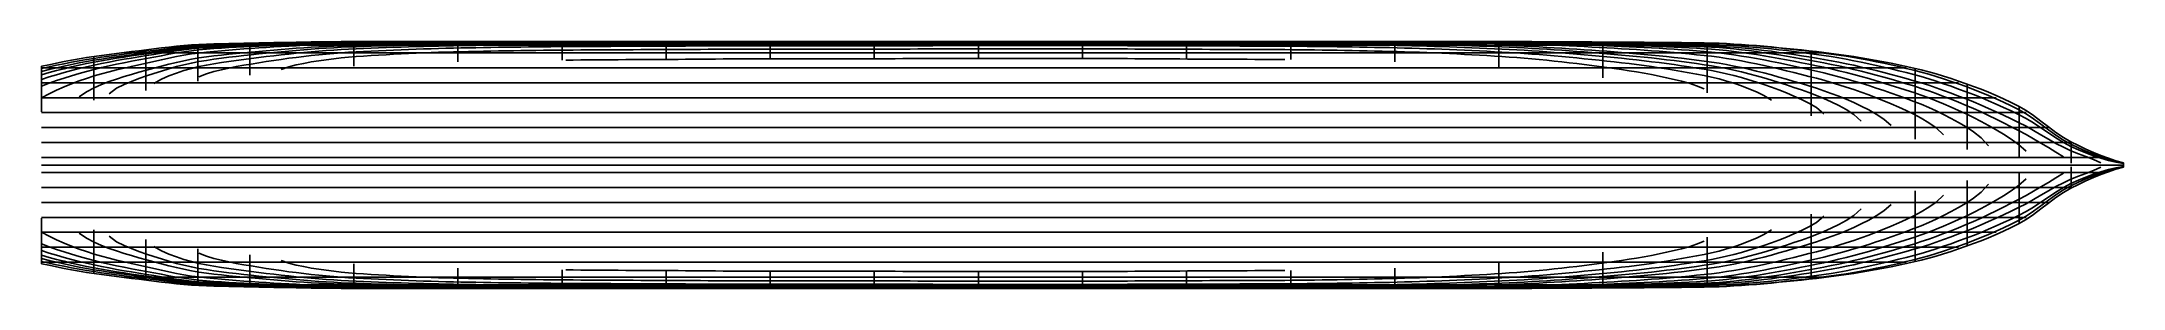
# Model space of a CAD drawing. Header units: millimetres. Extents: x 0 to 139000, y -8250 to 8250.
import ezdxf

# ---------------------------------------------------------------- set-up
doc = ezdxf.new("R2010")
doc.units = ezdxf.units.MM
for name, color, linetype in [('БАТОКСЫ', 1, 'Continuous'), ('ВАТЕРЛИНИИ', 3, 'Continuous'), ('КИЛЬ', 2, 'Continuous'), ('ПАЛУБА', 7, 'Continuous'), ('ШПАНГОУТЫ', 5, 'Continuous')]:
    doc.layers.add(name, color=color, linetype=linetype)

msp = doc.modelspace()

# ---------------------------------------------------------------- linework, layer by layer
at = {"layer": 'БАТОКСЫ'}
for points in [[(5500, 7500, 4071), (6000, 7500, 3734), (6500, 7500, 3383), (7000, 7500, 3009), (7500, 7500, 2591), (8000, 7500, 2262), (8500, 7500, 2017), (9000, 7500, 1819), (9500, 7500, 1657), (10000, 7500, 1525), (10500, 7500, 1421), (11000, 7500, 1334), (11500, 7500, 1254), (12000, 7500, 1181), (12500, 7500, 1114), (13000, 7500, 1052), (13500, 7500, 993), (14000, 7500, 937), (14500, 7500, 882), (15000, 7500, 828), (15500, 7500, 776), (16000, 7500, 724), (16500, 7500, 674), (17000, 7500, 626), (17500, 7500, 581), (18000, 7500, 538), (18500, 7500, 498), (19000, 7500, 462), (19500, 7500, 428), (20000, 7500, 398), (20500, 7500, 372), (21000, 7500, 350), (21500, 7500, 330), (22000, 7500, 310), (22500, 7500, 292), (23000, 7500, 274), (23500, 7500, 257), (24000, 7500, 242), (24500, 7500, 227), (25000, 7500, 213), (25500, 7500, 201), (26000, 7500, 190), (26500, 7500, 180), (27000, 7500, 171), (27500, 7500, 163), (28000, 7500, 157), (28500, 7500, 151), (29000, 7500, 145), (29500, 7500, 140), (30000, 7500, 135), (30500, 7500, 130), (31000, 7500, 125), (31500, 7500, 121), (32000, 7500, 117), (32500, 7500, 114), (33000, 7500, 111), (33500, 7500, 108), (34000, 7500, 105), (34500, 7500, 103), (35000, 7500, 101), (35500, 7500, 100), (36000, 7500, 98), (36500, 7500, 97), (37000, 7500, 95), (37500, 7500, 94), (38000, 7500, 93), (38500, 7500, 92), (39000, 7500, 91), (39500, 7500, 90), (40000, 7500, 89), (40500, 7500, 88), (41000, 7500, 87), (41500, 7500, 86), (42000, 7500, 85), (42500, 7500, 83), (43000, 7500, 82), (43500, 7500, 81), (44000, 7500, 80), (44500, 7500, 78), (45000, 7500, 77), (45500, 7500, 76), (46000, 7500, 75), (46500, 7500, 74), (47000, 7500, 73), (47500, 7500, 73), (48000, 7500, 72), (48500, 7500, 72), (49000, 7500, 71), (49500, 7500, 71), (50000, 7500, 71), (50500, 7500, 71), (51000, 7500, 71), (51500, 7500, 71), (52000, 7500, 70), (52500, 7500, 70), (53000, 7500, 70), (53500, 7500, 70), (54000, 7500, 70), (54500, 7500, 70), (55000, 7500, 70), (55500, 7500, 70), (56000, 7500, 70), (56500, 7500, 69), (57000, 7500, 69), (57500, 7500, 69), (58000, 7500, 69), (58500, 7500, 69), (59000, 7500, 69), (59500, 7500, 69), (60000, 7500, 69), (60500, 7500, 68), (61000, 7500, 68), (61500, 7500, 68), (62000, 7500, 68), (62500, 7500, 68), (63000, 7500, 68), (63500, 7500, 68), (64000, 7500, 67), (64500, 7500, 67), (65000, 7500, 67), (65500, 7500, 67), (66000, 7500, 67), (66500, 7500, 66), (67000, 7500, 66), (67500, 7500, 66), (68000, 7500, 66), (68500, 7500, 66), (69000, 7500, 66), (69500, 7500, 66), (70000, 7500, 66), (70500, 7500, 66), (71000, 7500, 67), (71500, 7500, 67), (72000, 7500, 68), (72500, 7500, 69), (73000, 7500, 70), (73500, 7500, 71), (74000, 7500, 72), (74500, 7500, 73), (75000, 7500, 74), (75500, 7500, 75), (76000, 7500, 76), (76500, 7500, 77), (77000, 7500, 78), (77500, 7500, 78), (78000, 7500, 79), (78500, 7500, 80), (79000, 7500, 81), (79500, 7500, 81), (80000, 7500, 82), (80500, 7500, 83), (81000, 7500, 84), (81500, 7500, 85), (82000, 7500, 86), (82500, 7500, 87), (83000, 7500, 88), (83500, 7500, 90), (84000, 7500, 92), (84500, 7500, 94), (85000, 7500, 97), (85500, 7500, 100), (86000, 7500, 103), (86500, 7500, 107), (87000, 7500, 112), (87500, 7500, 116), (88000, 7500, 122), (88500, 7500, 127), (89000, 7500, 133), (89500, 7500, 139), (90000, 7500, 145), (90500, 7500, 152), (91000, 7500, 160), (91500, 7500, 169), (92000, 7500, 179), (92500, 7500, 191), (93000, 7500, 203), (93500, 7500, 217), (94000, 7500, 231), (94500, 7500, 247), (95000, 7500, 264), (95500, 7500, 281), (96000, 7500, 300), (96500, 7500, 319), (97000, 7500, 340), (97500, 7500, 361), (98000, 7500, 384), (98500, 7500, 409), (99000, 7500, 437), (99500, 7500, 467), (100000, 7500, 500), (100500, 7500, 534), (101000, 7500, 570), (101500, 7500, 608), (102000, 7500, 648), (102500, 7500, 690), (103000, 7500, 733), (103500, 7500, 777), (104000, 7500, 822), (104500, 7500, 869), (105000, 7500, 917), (105500, 7500, 967), (106000, 7500, 1019), (106500, 7500, 1074), (107000, 7500, 1130), (107500, 7500, 1189), (108000, 7500, 1249), (108500, 7500, 1312), (109000, 7500, 1376), (109500, 7500, 1443), (110000, 7500, 1511), (110500, 7500, 1581), (111000, 7500, 1653), (111500, 7500, 1729), (112000, 7500, 1817), (112500, 7500, 1916), (113000, 7500, 2027), (113500, 7500, 2149), (114000, 7500, 2282), (114500, 7500, 2426), (115000, 7500, 2581), (115500, 7500, 2745), (116000, 7500, 2921), (116500, 7500, 3107), (117000, 7500, 3305), (117500, 7500, 3514), (118000, 7500, 3736), (118500, 7500, 3981), (119000, 7500, 4267)], [(10000, 8000, 3912), (10500, 8000, 3691), (11000, 8000, 3514), (11500, 8000, 3341), (12000, 8000, 3170), (12500, 8000, 2996), (13000, 8000, 2819), (13500, 8000, 2638), (14000, 8000, 2454), (14500, 8000, 2261), (15000, 8000, 2054), (15500, 8000, 1847), (16000, 8000, 1703), (16500, 8000, 1586), (17000, 8000, 1485), (17500, 8000, 1395), (18000, 8000, 1313), (18500, 8000, 1240), (19000, 8000, 1175), (19500, 8000, 1116), (20000, 8000, 1064), (20500, 8000, 1020), (21000, 8000, 982), (21500, 8000, 947), (22000, 8000, 914), (22500, 8000, 881), (23000, 8000, 850), (23500, 8000, 821), (24000, 8000, 793), (24500, 8000, 767), (25000, 8000, 742), (25500, 8000, 719), (26000, 8000, 698), (26500, 8000, 678), (27000, 8000, 661), (27500, 8000, 645), (28000, 8000, 631), (28500, 8000, 618), (29000, 8000, 606), (29500, 8000, 594), (30000, 8000, 582), (30500, 8000, 571), (31000, 8000, 561), (31500, 8000, 552), (32000, 8000, 543), (32500, 8000, 535), (33000, 8000, 527), (33500, 8000, 520), (34000, 8000, 514), (34500, 8000, 509), (35000, 8000, 504), (35500, 8000, 500), (36000, 8000, 496), (36500, 8000, 492), (37000, 8000, 489), (37500, 8000, 486), (38000, 8000, 483), (38500, 8000, 480), (39000, 8000, 477), (39500, 8000, 474), (40000, 8000, 472), (40500, 8000, 469), (41000, 8000, 467), (41500, 8000, 465), (42000, 8000, 462), (42500, 8000, 460), (43000, 8000, 457), (43500, 8000, 454), (44000, 8000, 452), (44500, 8000, 449), (45000, 8000, 446), (45500, 8000, 444), (46000, 8000, 441), (46500, 8000, 439), (47000, 8000, 437), (47500, 8000, 436), (48000, 8000, 434), (48500, 8000, 434), (49000, 8000, 433), (49500, 8000, 433), (50000, 8000, 432), (50500, 8000, 432), (51000, 8000, 432), (51500, 8000, 431), (52000, 8000, 431), (52500, 8000, 431), (53000, 8000, 431), (53500, 8000, 431), (54000, 8000, 430), (54500, 8000, 430), (55000, 8000, 430), (55500, 8000, 430), (56000, 8000, 429), (56500, 8000, 429), (57000, 8000, 429), (57500, 8000, 429), (58000, 8000, 428), (58500, 8000, 428), (59000, 8000, 428), (59500, 8000, 427), (60000, 8000, 427), (60500, 8000, 427), (61000, 8000, 427), (61500, 8000, 426), (62000, 8000, 426), (62500, 8000, 426), (63000, 8000, 425), (63500, 8000, 425), (64000, 8000, 425), (64500, 8000, 424), (65000, 8000, 424), (65500, 8000, 423), (66000, 8000, 423), (66500, 8000, 422), (67000, 8000, 422), (67500, 8000, 422), (68000, 8000, 422), (68500, 8000, 421), (69000, 8000, 421), (69500, 8000, 421), (70000, 8000, 421), (70500, 8000, 422), (71000, 8000, 423), (71500, 8000, 424), (72000, 8000, 426), (72500, 8000, 428), (73000, 8000, 430), (73500, 8000, 432), (74000, 8000, 434), (74500, 8000, 437), (75000, 8000, 439), (75500, 8000, 441), (76000, 8000, 443), (76500, 8000, 445), (77000, 8000, 446), (77500, 8000, 448), (78000, 8000, 450), (78500, 8000, 451), (79000, 8000, 453), (79500, 8000, 455), (80000, 8000, 456), (80500, 8000, 458), (81000, 8000, 460), (81500, 8000, 463), (82000, 8000, 465), (82500, 8000, 468), (83000, 8000, 471), (83500, 8000, 474), (84000, 8000, 478), (84500, 8000, 484), (85000, 8000, 490), (85500, 8000, 497), (86000, 8000, 505), (86500, 8000, 514), (87000, 8000, 523), (87500, 8000, 534), (88000, 8000, 545), (88500, 8000, 557), (89000, 8000, 569), (89500, 8000, 582), (90000, 8000, 595), (90500, 8000, 610), (91000, 8000, 625), (91500, 8000, 643), (92000, 8000, 664), (92500, 8000, 686), (93000, 8000, 710), (93500, 8000, 736), (94000, 8000, 764), (94500, 8000, 793), (95000, 8000, 824), (95500, 8000, 857), (96000, 8000, 891), (96500, 8000, 926), (97000, 8000, 962), (97500, 8000, 1000), (98000, 8000, 1042), (98500, 8000, 1088), (99000, 8000, 1138), (99500, 8000, 1192), (100000, 8000, 1250), (100500, 8000, 1313), (101000, 8000, 1380), (101500, 8000, 1450), (102000, 8000, 1525), (102500, 8000, 1603), (103000, 8000, 1685), (103500, 8000, 1770), (104000, 8000, 1859), (104500, 8000, 1951), (105000, 8000, 2051), (105500, 8000, 2159), (106000, 8000, 2277), (106500, 8000, 2391), (107000, 8000, 2499), (107500, 8000, 2600), (108000, 8000, 2696), (108500, 8000, 2788), (109000, 8000, 2875), (109500, 8000, 2959), (110000, 8000, 3040), (110500, 8000, 3118), (111000, 8000, 3195), (111500, 8000, 3278), (112000, 8000, 3395), (112500, 8000, 3543), (113000, 8000, 3717), (113500, 8000, 3913), (114000, 8000, 4126)], [(0, 6500, 3798), (500, 6500, 3353), (1000, 6500, 3001), (1500, 6500, 2721), (2000, 6500, 2485), (2500, 6500, 2279), (3000, 6500, 2097), (3500, 6500, 1934), (4000, 6500, 1788), (4500, 6500, 1655), (5000, 6500, 1533), (5500, 6500, 1420), (6000, 6500, 1313), (6500, 6500, 1212), (7000, 6500, 1115), (7500, 6500, 1019), (8000, 6500, 926), (8500, 6500, 838), (9000, 6500, 756), (9500, 6500, 683), (10000, 6500, 619), (10500, 6500, 566), (11000, 6500, 520), (11500, 6500, 479), (12000, 6500, 442), (12500, 6500, 408), (13000, 6500, 376), (13500, 6500, 347), (14000, 6500, 319), (14500, 6500, 292), (15000, 6500, 265), (15500, 6500, 239), (16000, 6500, 215), (16500, 6500, 192), (17000, 6500, 170), (17500, 6500, 150), (18000, 6500, 133), (18500, 6500, 117), (19000, 6500, 103), (19500, 6500, 91), (20000, 6500, 81), (20500, 6500, 72), (21000, 6500, 65), (21500, 6500, 59), (22000, 6500, 52), (22500, 6500, 46), (23000, 6500, 41), (23500, 6500, 35), (24000, 6500, 30), (24500, 6500, 25), (25000, 6500, 21), (25500, 6500, 17), (26000, 6500, 14), (26500, 6500, 11), (27000, 6500, 9), (27500, 6500, 8), (28000, 6500, 7), (28500, 6500, 6), (29000, 6500, 5), (29500, 6500, 4), (30000, 6500, 3), (30500, 6500, 3), (31000, 6500, 2), (31500, 6500, 2), (32000, 6500, 1), (32500, 6500, 1), (33000, 6500, 1), (33500, 6500, 0), (34000, 6500, 0), (34500, 6500, 0), (35000, 6500, 0), (35500, 6500, 0), (36000, 6500, 0), (36500, 6500, 0), (37000, 6500, 0), (37500, 6500, 0), (38000, 6500, 0), (38500, 6500, 0), (39000, 6500, 0), (39500, 6500, 0), (40000, 6500, 0), (40500, 6500, 0), (41000, 6500, 0), (41500, 6500, 0), (42000, 6500, 0), (42500, 6500, 0), (43000, 6500, 0), (43500, 6500, 0), (44000, 6500, 0), (44500, 6500, 0), (45000, 6500, 0), (45500, 6500, 0), (46000, 6500, 0), (46500, 6500, 0), (47000, 6500, 0), (47500, 6500, 0), (48000, 6500, 0), (48500, 6500, 0), (49000, 6500, 0), (49500, 6500, 0), (50000, 6500, 0), (50500, 6500, 0), (51000, 6500, 0), (51500, 6500, 0), (52000, 6500, 0), (52500, 6500, 0), (53000, 6500, 0), (53500, 6500, 0), (54000, 6500, 0), (54500, 6500, 0), (55000, 6500, 0), (55500, 6500, 0), (56000, 6500, 0), (56500, 6500, 0), (57000, 6500, 0), (57500, 6500, 0), (58000, 6500, 0), (58500, 6500, 0), (59000, 6500, 0), (59500, 6500, 0), (60000, 6500, 0), (60500, 6500, 0), (61000, 6500, 0), (61500, 6500, 0), (62000, 6500, 0), (62500, 6500, 0), (63000, 6500, 0), (63500, 6500, 0), (64000, 6500, 0), (64500, 6500, 0), (65000, 6500, 0), (65500, 6500, 0), (66000, 6500, 0), (66500, 6500, 0), (67000, 6500, 0), (67500, 6500, 0), (68000, 6500, 0), (68500, 6500, 0), (69000, 6500, 0), (69500, 6500, 0), (70000, 6500, 0), (70500, 6500, 0), (71000, 6500, 0), (71500, 6500, 0), (72000, 6500, 0), (72500, 6500, 0), (73000, 6500, 0), (73500, 6500, 0), (74000, 6500, 0), (74500, 6500, 0), (75000, 6500, 0), (75500, 6500, 0), (76000, 6500, 0), (76500, 6500, 0), (77000, 6500, 0), (77500, 6500, 0), (78000, 6500, 0), (78500, 6500, 0), (79000, 6500, 0), (79500, 6500, 0), (80000, 6500, 0), (80500, 6500, 0), (81000, 6500, 0), (81500, 6500, 0), (82000, 6500, 0), (82500, 6500, 0), (83000, 6500, 0), (83500, 6500, 0), (84000, 6500, 0), (84500, 6500, 0), (85000, 6500, 0), (85500, 6500, 0), (86000, 6500, 0), (86500, 6500, 0), (87000, 6500, 0), (87500, 6500, 0), (88000, 6500, 0), (88500, 6500, 1), (89000, 6500, 1), (89500, 6500, 1), (90000, 6500, 1), (90500, 6500, 1), (91000, 6500, 1), (91500, 6500, 2), (92000, 6500, 2), (92500, 6500, 3), (93000, 6500, 4), (93500, 6500, 5), (94000, 6500, 6), (94500, 6500, 7), (95000, 6500, 8), (95500, 6500, 10), (96000, 6500, 11), (96500, 6500, 12), (97000, 6500, 14), (97500, 6500, 16), (98000, 6500, 19), (98500, 6500, 23), (99000, 6500, 29), (99500, 6500, 36), (100000, 6500, 45), (100500, 6500, 55), (101000, 6500, 67), (101500, 6500, 81), (102000, 6500, 96), (102500, 6500, 113), (103000, 6500, 131), (103500, 6500, 151), (104000, 6500, 171), (104500, 6500, 193), (105000, 6500, 217), (105500, 6500, 243), (106000, 6500, 270), (106500, 6500, 299), (107000, 6500, 330), (107500, 6500, 364), (108000, 6500, 399), (108500, 6500, 437), (109000, 6500, 477), (109500, 6500, 519), (110000, 6500, 564), (110500, 6500, 610), (111000, 6500, 660), (111500, 6500, 712), (112000, 6500, 772), (112500, 6500, 838), (113000, 6500, 911), (113500, 6500, 990), (114000, 6500, 1076), (114500, 6500, 1167), (115000, 6500, 1263), (115500, 6500, 1364), (116000, 6500, 1469), (116500, 6500, 1578), (117000, 6500, 1690), (117500, 6500, 1804), (118000, 6500, 1920), (118500, 6500, 2038), (119000, 6500, 2164), (119500, 6500, 2297), (120000, 6500, 2439), (120500, 6500, 2590), (121000, 6500, 2751), (121500, 6500, 2922), (122000, 6500, 3106), (122500, 6500, 3304), (123000, 6500, 3518), (123500, 6500, 3752), (124000, 6500, 4012), (124500, 6500, 4308)], [(0, 5500, 1982), (500, 5500, 1830), (1000, 5500, 1689), (1500, 5500, 1559), (2000, 5500, 1439), (2500, 5500, 1328), (3000, 5500, 1226), (3500, 5500, 1133), (4000, 5500, 1049), (4500, 5500, 971), (5000, 5500, 900), (5500, 5500, 834), (6000, 5500, 773), (6500, 5500, 715), (7000, 5500, 660), (7500, 5500, 608), (8000, 5500, 558), (8500, 5500, 512), (9000, 5500, 471), (9500, 5500, 435), (10000, 5500, 406), (10500, 5500, 382), (11000, 5500, 360), (11500, 5500, 341), (12000, 5500, 323), (12500, 5500, 307), (13000, 5500, 291), (13500, 5500, 276), (14000, 5500, 260), (14500, 5500, 244), (15000, 5500, 227), (15500, 5500, 210), (16000, 5500, 194), (16500, 5500, 177), (17000, 5500, 161), (17500, 5500, 145), (18000, 5500, 130), (18500, 5500, 116), (19000, 5500, 103), (19500, 5500, 91), (20000, 5500, 81), (20500, 5500, 72), (21000, 5500, 65), (21500, 5500, 59), (22000, 5500, 52), (22500, 5500, 46), (23000, 5500, 41), (23500, 5500, 35), (24000, 5500, 30), (24500, 5500, 25), (25000, 5500, 21), (25500, 5500, 17), (26000, 5500, 14), (26500, 5500, 11), (27000, 5500, 9), (27500, 5500, 8), (28000, 5500, 7), (28500, 5500, 6), (29000, 5500, 5), (29500, 5500, 4), (30000, 5500, 3), (30500, 5500, 3), (31000, 5500, 2), (31500, 5500, 2), (32000, 5500, 1), (32500, 5500, 1), (33000, 5500, 1), (33500, 5500, 0), (34000, 5500, 0), (34500, 5500, 0), (35000, 5500, 0), (35500, 5500, 0), (36000, 5500, 0), (36500, 5500, 0), (37000, 5500, 0), (37500, 5500, 0), (38000, 5500, 0), (38500, 5500, 0), (39000, 5500, 0), (39500, 5500, 0), (40000, 5500, 0), (40500, 5500, 0), (41000, 5500, 0), (41500, 5500, 0), (42000, 5500, 0), (42500, 5500, 0), (43000, 5500, 0), (43500, 5500, 0), (44000, 5500, 0), (44500, 5500, 0), (45000, 5500, 0), (45500, 5500, 0), (46000, 5500, 0), (46500, 5500, 0), (47000, 5500, 0), (47500, 5500, 0), (48000, 5500, 0), (48500, 5500, 0), (49000, 5500, 0), (49500, 5500, 0), (50000, 5500, 0), (50500, 5500, 0), (51000, 5500, 0), (51500, 5500, 0), (52000, 5500, 0), (52500, 5500, 0), (53000, 5500, 0), (53500, 5500, 0), (54000, 5500, 0), (54500, 5500, 0), (55000, 5500, 0), (55500, 5500, 0), (56000, 5500, 0), (56500, 5500, 0), (57000, 5500, 0), (57500, 5500, 0), (58000, 5500, 0), (58500, 5500, 0), (59000, 5500, 0), (59500, 5500, 0), (60000, 5500, 0), (60500, 5500, 0), (61000, 5500, 0), (61500, 5500, 0), (62000, 5500, 0), (62500, 5500, 0), (63000, 5500, 0), (63500, 5500, 0), (64000, 5500, 0), (64500, 5500, 0), (65000, 5500, 0), (65500, 5500, 0), (66000, 5500, 0), (66500, 5500, 0), (67000, 5500, 0), (67500, 5500, 0), (68000, 5500, 0), (68500, 5500, 0), (69000, 5500, 0), (69500, 5500, 0), (70000, 5500, 0), (70500, 5500, 0), (71000, 5500, 0), (71500, 5500, 0), (72000, 5500, 0), (72500, 5500, 0), (73000, 5500, 0), (73500, 5500, 0), (74000, 5500, 0), (74500, 5500, 0), (75000, 5500, 0), (75500, 5500, 0), (76000, 5500, 0), (76500, 5500, 0), (77000, 5500, 0), (77500, 5500, 0), (78000, 5500, 0), (78500, 5500, 0), (79000, 5500, 0), (79500, 5500, 0), (80000, 5500, 0), (80500, 5500, 0), (81000, 5500, 0), (81500, 5500, 0), (82000, 5500, 0), (82500, 5500, 0), (83000, 5500, 0), (83500, 5500, 0), (84000, 5500, 0), (84500, 5500, 0), (85000, 5500, 0), (85500, 5500, 0), (86000, 5500, 0), (86500, 5500, 0), (87000, 5500, 0), (87500, 5500, 0), (88000, 5500, 0), (88500, 5500, 1), (89000, 5500, 1), (89500, 5500, 1), (90000, 5500, 1), (90500, 5500, 1), (91000, 5500, 1), (91500, 5500, 2), (92000, 5500, 2), (92500, 5500, 3), (93000, 5500, 4), (93500, 5500, 5), (94000, 5500, 6), (94500, 5500, 7), (95000, 5500, 8), (95500, 5500, 10), (96000, 5500, 11), (96500, 5500, 12), (97000, 5500, 14), (97500, 5500, 16), (98000, 5500, 18), (98500, 5500, 21), (99000, 5500, 24), (99500, 5500, 28), (100000, 5500, 32), (100500, 5500, 36), (101000, 5500, 41), (101500, 5500, 46), (102000, 5500, 51), (102500, 5500, 57), (103000, 5500, 62), (103500, 5500, 68), (104000, 5500, 74), (104500, 5500, 80), (105000, 5500, 86), (105500, 5500, 92), (106000, 5500, 99), (106500, 5500, 106), (107000, 5500, 113), (107500, 5500, 122), (108000, 5500, 134), (108500, 5500, 148), (109000, 5500, 165), (109500, 5500, 184), (110000, 5500, 206), (110500, 5500, 231), (111000, 5500, 258), (111500, 5500, 289), (112000, 5500, 324), (112500, 5500, 366), (113000, 5500, 412), (113500, 5500, 464), (114000, 5500, 521), (114500, 5500, 582), (115000, 5500, 648), (115500, 5500, 718), (116000, 5500, 792), (116500, 5500, 870), (117000, 5500, 950), (117500, 5500, 1032), (118000, 5500, 1115), (118500, 5500, 1201), (119000, 5500, 1292), (119500, 5500, 1389), (120000, 5500, 1490), (120500, 5500, 1598), (121000, 5500, 1710), (121500, 5500, 1829), (122000, 5500, 1953), (122500, 5500, 2083), (123000, 5500, 2220), (123500, 5500, 2363), (124000, 5500, 2513), (124500, 5500, 2671), (125000, 5500, 2837), (125500, 5500, 3015), (126000, 5500, 3217), (126500, 5500, 3445), (127000, 5500, 3706), (127500, 5500, 4012), (128000, 5500, 4387)], [(0, 4500, 1406), (500, 4500, 1309), (1000, 4500, 1219), (1500, 4500, 1137), (2000, 4500, 1061), (2500, 4500, 993), (3000, 4500, 932), (3500, 4500, 879), (4000, 4500, 832), (4500, 4500, 791), (5000, 4500, 752), (5500, 4500, 715), (6000, 4500, 680), (6500, 4500, 645), (7000, 4500, 609), (7500, 4500, 574), (8000, 4500, 537), (8500, 4500, 501), (9000, 4500, 467), (9500, 4500, 435), (10000, 4500, 406), (10500, 4500, 382), (11000, 4500, 360), (11500, 4500, 341), (12000, 4500, 323), (12500, 4500, 307), (13000, 4500, 291), (13500, 4500, 276), (14000, 4500, 260), (14500, 4500, 244), (15000, 4500, 227), (15500, 4500, 210), (16000, 4500, 194), (16500, 4500, 177), (17000, 4500, 161), (17500, 4500, 145), (18000, 4500, 130), (18500, 4500, 116), (19000, 4500, 103), (19500, 4500, 91), (20000, 4500, 81), (20500, 4500, 72), (21000, 4500, 65), (21500, 4500, 59), (22000, 4500, 52), (22500, 4500, 46), (23000, 4500, 41), (23500, 4500, 35), (24000, 4500, 30), (24500, 4500, 25), (25000, 4500, 21), (25500, 4500, 17), (26000, 4500, 14), (26500, 4500, 11), (27000, 4500, 9), (27500, 4500, 8), (28000, 4500, 7), (28500, 4500, 6), (29000, 4500, 5), (29500, 4500, 4), (30000, 4500, 3), (30500, 4500, 3), (31000, 4500, 2), (31500, 4500, 2), (32000, 4500, 1), (32500, 4500, 1), (33000, 4500, 1), (33500, 4500, 0), (34000, 4500, 0), (34500, 4500, 0), (35000, 4500, 0), (35500, 4500, 0), (36000, 4500, 0), (36500, 4500, 0), (37000, 4500, 0), (37500, 4500, 0), (38000, 4500, 0), (38500, 4500, 0), (39000, 4500, 0), (39500, 4500, 0), (40000, 4500, 0), (40500, 4500, 0), (41000, 4500, 0), (41500, 4500, 0), (42000, 4500, 0), (42500, 4500, 0), (43000, 4500, 0), (43500, 4500, 0), (44000, 4500, 0), (44500, 4500, 0), (45000, 4500, 0), (45500, 4500, 0), (46000, 4500, 0), (46500, 4500, 0), (47000, 4500, 0), (47500, 4500, 0), (48000, 4500, 0), (48500, 4500, 0), (49000, 4500, 0), (49500, 4500, 0), (50000, 4500, 0), (50500, 4500, 0), (51000, 4500, 0), (51500, 4500, 0), (52000, 4500, 0), (52500, 4500, 0), (53000, 4500, 0), (53500, 4500, 0), (54000, 4500, 0), (54500, 4500, 0), (55000, 4500, 0), (55500, 4500, 0), (56000, 4500, 0), (56500, 4500, 0), (57000, 4500, 0), (57500, 4500, 0), (58000, 4500, 0), (58500, 4500, 0), (59000, 4500, 0), (59500, 4500, 0), (60000, 4500, 0), (60500, 4500, 0), (61000, 4500, 0), (61500, 4500, 0), (62000, 4500, 0), (62500, 4500, 0), (63000, 4500, 0), (63500, 4500, 0), (64000, 4500, 0), (64500, 4500, 0), (65000, 4500, 0), (65500, 4500, 0), (66000, 4500, 0), (66500, 4500, 0), (67000, 4500, 0), (67500, 4500, 0), (68000, 4500, 0), (68500, 4500, 0), (69000, 4500, 0), (69500, 4500, 0), (70000, 4500, 0), (70500, 4500, 0), (71000, 4500, 0), (71500, 4500, 0), (72000, 4500, 0), (72500, 4500, 0), (73000, 4500, 0), (73500, 4500, 0), (74000, 4500, 0), (74500, 4500, 0), (75000, 4500, 0), (75500, 4500, 0), (76000, 4500, 0), (76500, 4500, 0), (77000, 4500, 0), (77500, 4500, 0), (78000, 4500, 0), (78500, 4500, 0), (79000, 4500, 0), (79500, 4500, 0), (80000, 4500, 0), (80500, 4500, 0), (81000, 4500, 0), (81500, 4500, 0), (82000, 4500, 0), (82500, 4500, 0), (83000, 4500, 0), (83500, 4500, 0), (84000, 4500, 0), (84500, 4500, 0), (85000, 4500, 0), (85500, 4500, 0), (86000, 4500, 0), (86500, 4500, 0), (87000, 4500, 0), (87500, 4500, 0), (88000, 4500, 0), (88500, 4500, 1), (89000, 4500, 1), (89500, 4500, 1), (90000, 4500, 1), (90500, 4500, 1), (91000, 4500, 1), (91500, 4500, 2), (92000, 4500, 2), (92500, 4500, 3), (93000, 4500, 4), (93500, 4500, 5), (94000, 4500, 6), (94500, 4500, 7), (95000, 4500, 8), (95500, 4500, 10), (96000, 4500, 11), (96500, 4500, 12), (97000, 4500, 14), (97500, 4500, 16), (98000, 4500, 18), (98500, 4500, 21), (99000, 4500, 24), (99500, 4500, 28), (100000, 4500, 32), (100500, 4500, 36), (101000, 4500, 41), (101500, 4500, 46), (102000, 4500, 51), (102500, 4500, 57), (103000, 4500, 62), (103500, 4500, 68), (104000, 4500, 74), (104500, 4500, 80), (105000, 4500, 86), (105500, 4500, 92), (106000, 4500, 99), (106500, 4500, 106), (107000, 4500, 113), (107500, 4500, 121), (108000, 4500, 129), (108500, 4500, 138), (109000, 4500, 147), (109500, 4500, 157), (110000, 4500, 167), (110500, 4500, 178), (111000, 4500, 190), (111500, 4500, 203), (112000, 4500, 218), (112500, 4500, 235), (113000, 4500, 255), (113500, 4500, 279), (114000, 4500, 307), (114500, 4500, 341), (115000, 4500, 379), (115500, 4500, 422), (116000, 4500, 469), (116500, 4500, 520), (117000, 4500, 573), (117500, 4500, 630), (118000, 4500, 689), (118500, 4500, 750), (119000, 4500, 816), (119500, 4500, 887), (120000, 4500, 962), (120500, 4500, 1041), (121000, 4500, 1126), (121500, 4500, 1214), (122000, 4500, 1307), (122500, 4500, 1404), (123000, 4500, 1505), (123500, 4500, 1611), (124000, 4500, 1721), (124500, 4500, 1835), (125000, 4500, 1954), (125500, 4500, 2079), (126000, 4500, 2215), (126500, 4500, 2363), (127000, 4500, 2524), (127500, 4500, 2698), (128000, 4500, 2887), (128500, 4500, 3094), (129000, 4500, 3325), (129500, 4500, 3594), (130000, 4500, 3921), (130500, 4500, 4348)], [(0, 3500, 1250), (500, 3500, 1189), (1000, 3500, 1130), (1500, 3500, 1074), (2000, 3500, 1020), (2500, 3500, 968), (3000, 3500, 920), (3500, 3500, 874), (4000, 3500, 831), (4500, 3500, 791), (5000, 3500, 752), (5500, 3500, 715), (6000, 3500, 680), (6500, 3500, 645), (7000, 3500, 609), (7500, 3500, 574), (8000, 3500, 537), (8500, 3500, 501), (9000, 3500, 467), (9500, 3500, 435), (10000, 3500, 406), (10500, 3500, 382), (11000, 3500, 360), (11500, 3500, 341), (12000, 3500, 323), (12500, 3500, 307), (13000, 3500, 291), (13500, 3500, 276), (14000, 3500, 260), (14500, 3500, 244), (15000, 3500, 227), (15500, 3500, 210), (16000, 3500, 194), (16500, 3500, 177), (17000, 3500, 161), (17500, 3500, 145), (18000, 3500, 130), (18500, 3500, 116), (19000, 3500, 103), (19500, 3500, 91), (20000, 3500, 81), (20500, 3500, 72), (21000, 3500, 65), (21500, 3500, 59), (22000, 3500, 52), (22500, 3500, 46), (23000, 3500, 41), (23500, 3500, 35), (24000, 3500, 30), (24500, 3500, 25), (25000, 3500, 21), (25500, 3500, 17), (26000, 3500, 14), (26500, 3500, 11), (27000, 3500, 9), (27500, 3500, 8), (28000, 3500, 7), (28500, 3500, 6), (29000, 3500, 5), (29500, 3500, 4), (30000, 3500, 3), (30500, 3500, 3), (31000, 3500, 2), (31500, 3500, 2), (32000, 3500, 1), (32500, 3500, 1), (33000, 3500, 1), (33500, 3500, 0), (34000, 3500, 0), (34500, 3500, 0), (35000, 3500, 0), (35500, 3500, 0), (36000, 3500, 0), (36500, 3500, 0), (37000, 3500, 0), (37500, 3500, 0), (38000, 3500, 0), (38500, 3500, 0), (39000, 3500, 0), (39500, 3500, 0), (40000, 3500, 0), (40500, 3500, 0), (41000, 3500, 0), (41500, 3500, 0), (42000, 3500, 0), (42500, 3500, 0), (43000, 3500, 0), (43500, 3500, 0), (44000, 3500, 0), (44500, 3500, 0), (45000, 3500, 0), (45500, 3500, 0), (46000, 3500, 0), (46500, 3500, 0), (47000, 3500, 0), (47500, 3500, 0), (48000, 3500, 0), (48500, 3500, 0), (49000, 3500, 0), (49500, 3500, 0), (50000, 3500, 0), (50500, 3500, 0), (51000, 3500, 0), (51500, 3500, 0), (52000, 3500, 0), (52500, 3500, 0), (53000, 3500, 0), (53500, 3500, 0), (54000, 3500, 0), (54500, 3500, 0), (55000, 3500, 0), (55500, 3500, 0), (56000, 3500, 0), (56500, 3500, 0), (57000, 3500, 0), (57500, 3500, 0), (58000, 3500, 0), (58500, 3500, 0), (59000, 3500, 0), (59500, 3500, 0), (60000, 3500, 0), (60500, 3500, 0), (61000, 3500, 0), (61500, 3500, 0), (62000, 3500, 0), (62500, 3500, 0), (63000, 3500, 0), (63500, 3500, 0), (64000, 3500, 0), (64500, 3500, 0), (65000, 3500, 0), (65500, 3500, 0), (66000, 3500, 0), (66500, 3500, 0), (67000, 3500, 0), (67500, 3500, 0), (68000, 3500, 0), (68500, 3500, 0), (69000, 3500, 0), (69500, 3500, 0), (70000, 3500, 0), (70500, 3500, 0), (71000, 3500, 0), (71500, 3500, 0), (72000, 3500, 0), (72500, 3500, 0), (73000, 3500, 0), (73500, 3500, 0), (74000, 3500, 0), (74500, 3500, 0), (75000, 3500, 0), (75500, 3500, 0), (76000, 3500, 0), (76500, 3500, 0), (77000, 3500, 0), (77500, 3500, 0), (78000, 3500, 0), (78500, 3500, 0), (79000, 3500, 0), (79500, 3500, 0), (80000, 3500, 0), (80500, 3500, 0), (81000, 3500, 0), (81500, 3500, 0), (82000, 3500, 0), (82500, 3500, 0), (83000, 3500, 0), (83500, 3500, 0), (84000, 3500, 0), (84500, 3500, 0), (85000, 3500, 0), (85500, 3500, 0), (86000, 3500, 0), (86500, 3500, 0), (87000, 3500, 0), (87500, 3500, 0), (88000, 3500, 0), (88500, 3500, 1), (89000, 3500, 1), (89500, 3500, 1), (90000, 3500, 1), (90500, 3500, 1), (91000, 3500, 1), (91500, 3500, 2), (92000, 3500, 2), (92500, 3500, 3), (93000, 3500, 4), (93500, 3500, 5), (94000, 3500, 6), (94500, 3500, 7), (95000, 3500, 8), (95500, 3500, 10), (96000, 3500, 11), (96500, 3500, 12), (97000, 3500, 14), (97500, 3500, 16), (98000, 3500, 18), (98500, 3500, 21), (99000, 3500, 24), (99500, 3500, 28), (100000, 3500, 32), (100500, 3500, 36), (101000, 3500, 41), (101500, 3500, 46), (102000, 3500, 51), (102500, 3500, 57), (103000, 3500, 62), (103500, 3500, 68), (104000, 3500, 74), (104500, 3500, 80), (105000, 3500, 86), (105500, 3500, 92), (106000, 3500, 99), (106500, 3500, 106), (107000, 3500, 113), (107500, 3500, 121), (108000, 3500, 129), (108500, 3500, 138), (109000, 3500, 147), (109500, 3500, 157), (110000, 3500, 167), (110500, 3500, 178), (111000, 3500, 190), (111500, 3500, 203), (112000, 3500, 218), (112500, 3500, 235), (113000, 3500, 255), (113500, 3500, 276), (114000, 3500, 298), (114500, 3500, 323), (115000, 3500, 348), (115500, 3500, 375), (116000, 3500, 403), (116500, 3500, 432), (117000, 3500, 462), (117500, 3500, 493), (118000, 3500, 527), (118500, 3500, 564), (119000, 3500, 607), (119500, 3500, 654), (120000, 3500, 705), (120500, 3500, 761), (121000, 3500, 821), (121500, 3500, 885), (122000, 3500, 953), (122500, 3500, 1025), (123000, 3500, 1101), (123500, 3500, 1181), (124000, 3500, 1263), (124500, 3500, 1350), (125000, 3500, 1439), (125500, 3500, 1533), (126000, 3500, 1635), (126500, 3500, 1744), (127000, 3500, 1861), (127500, 3500, 1985), (128000, 3500, 2116), (128500, 3500, 2254), (129000, 3500, 2402), (129500, 3500, 2565), (130000, 3500, 2746), (130500, 3500, 2947), (131000, 3500, 3176), (131500, 3500, 3447), (132000, 3500, 3795), (132500, 3500, 4394)], [(0, 2500, 1250), (500, 2500, 1189), (1000, 2500, 1130), (1500, 2500, 1074), (2000, 2500, 1020), (2500, 2500, 968), (3000, 2500, 920), (3500, 2500, 874), (4000, 2500, 831), (4500, 2500, 791), (5000, 2500, 752), (5500, 2500, 715), (6000, 2500, 680), (6500, 2500, 645), (7000, 2500, 609), (7500, 2500, 574), (8000, 2500, 537), (8500, 2500, 501), (9000, 2500, 467), (9500, 2500, 435), (10000, 2500, 406), (10500, 2500, 382), (11000, 2500, 360), (11500, 2500, 341), (12000, 2500, 323), (12500, 2500, 307), (13000, 2500, 291), (13500, 2500, 276), (14000, 2500, 260), (14500, 2500, 244), (15000, 2500, 227), (15500, 2500, 210), (16000, 2500, 194), (16500, 2500, 177), (17000, 2500, 161), (17500, 2500, 145), (18000, 2500, 130), (18500, 2500, 116), (19000, 2500, 103), (19500, 2500, 91), (20000, 2500, 81), (20500, 2500, 72), (21000, 2500, 65), (21500, 2500, 59), (22000, 2500, 52), (22500, 2500, 46), (23000, 2500, 41), (23500, 2500, 35), (24000, 2500, 30), (24500, 2500, 25), (25000, 2500, 21), (25500, 2500, 17), (26000, 2500, 14), (26500, 2500, 11), (27000, 2500, 9), (27500, 2500, 8), (28000, 2500, 7), (28500, 2500, 6), (29000, 2500, 5), (29500, 2500, 4), (30000, 2500, 3), (30500, 2500, 3), (31000, 2500, 2), (31500, 2500, 2), (32000, 2500, 1), (32500, 2500, 1), (33000, 2500, 1), (33500, 2500, 0), (34000, 2500, 0), (34500, 2500, 0), (35000, 2500, 0), (35500, 2500, 0), (36000, 2500, 0), (36500, 2500, 0), (37000, 2500, 0), (37500, 2500, 0), (38000, 2500, 0), (38500, 2500, 0), (39000, 2500, 0), (39500, 2500, 0), (40000, 2500, 0), (40500, 2500, 0), (41000, 2500, 0), (41500, 2500, 0), (42000, 2500, 0), (42500, 2500, 0), (43000, 2500, 0), (43500, 2500, 0), (44000, 2500, 0), (44500, 2500, 0), (45000, 2500, 0), (45500, 2500, 0), (46000, 2500, 0), (46500, 2500, 0), (47000, 2500, 0), (47500, 2500, 0), (48000, 2500, 0), (48500, 2500, 0), (49000, 2500, 0), (49500, 2500, 0), (50000, 2500, 0), (50500, 2500, 0), (51000, 2500, 0), (51500, 2500, 0), (52000, 2500, 0), (52500, 2500, 0), (53000, 2500, 0), (53500, 2500, 0), (54000, 2500, 0), (54500, 2500, 0), (55000, 2500, 0), (55500, 2500, 0), (56000, 2500, 0), (56500, 2500, 0), (57000, 2500, 0), (57500, 2500, 0), (58000, 2500, 0), (58500, 2500, 0), (59000, 2500, 0), (59500, 2500, 0), (60000, 2500, 0), (60500, 2500, 0), (61000, 2500, 0), (61500, 2500, 0), (62000, 2500, 0), (62500, 2500, 0), (63000, 2500, 0), (63500, 2500, 0), (64000, 2500, 0), (64500, 2500, 0), (65000, 2500, 0), (65500, 2500, 0), (66000, 2500, 0), (66500, 2500, 0), (67000, 2500, 0), (67500, 2500, 0), (68000, 2500, 0), (68500, 2500, 0), (69000, 2500, 0), (69500, 2500, 0), (70000, 2500, 0), (70500, 2500, 0), (71000, 2500, 0), (71500, 2500, 0), (72000, 2500, 0), (72500, 2500, 0), (73000, 2500, 0), (73500, 2500, 0), (74000, 2500, 0), (74500, 2500, 0), (75000, 2500, 0), (75500, 2500, 0), (76000, 2500, 0), (76500, 2500, 0), (77000, 2500, 0), (77500, 2500, 0), (78000, 2500, 0), (78500, 2500, 0), (79000, 2500, 0), (79500, 2500, 0), (80000, 2500, 0), (80500, 2500, 0), (81000, 2500, 0), (81500, 2500, 0), (82000, 2500, 0), (82500, 2500, 0), (83000, 2500, 0), (83500, 2500, 0), (84000, 2500, 0), (84500, 2500, 0), (85000, 2500, 0), (85500, 2500, 0), (86000, 2500, 0), (86500, 2500, 0), (87000, 2500, 0), (87500, 2500, 0), (88000, 2500, 0), (88500, 2500, 1), (89000, 2500, 1), (89500, 2500, 1), (90000, 2500, 1), (90500, 2500, 1), (91000, 2500, 1), (91500, 2500, 2), (92000, 2500, 2), (92500, 2500, 3), (93000, 2500, 4), (93500, 2500, 5), (94000, 2500, 6), (94500, 2500, 7), (95000, 2500, 8), (95500, 2500, 10), (96000, 2500, 11), (96500, 2500, 12), (97000, 2500, 14), (97500, 2500, 16), (98000, 2500, 18), (98500, 2500, 21), (99000, 2500, 24), (99500, 2500, 28), (100000, 2500, 32), (100500, 2500, 36), (101000, 2500, 41), (101500, 2500, 46), (102000, 2500, 51), (102500, 2500, 57), (103000, 2500, 62), (103500, 2500, 68), (104000, 2500, 74), (104500, 2500, 80), (105000, 2500, 86), (105500, 2500, 92), (106000, 2500, 99), (106500, 2500, 106), (107000, 2500, 113), (107500, 2500, 121), (108000, 2500, 129), (108500, 2500, 138), (109000, 2500, 147), (109500, 2500, 157), (110000, 2500, 167), (110500, 2500, 178), (111000, 2500, 190), (111500, 2500, 203), (112000, 2500, 218), (112500, 2500, 235), (113000, 2500, 255), (113500, 2500, 276), (114000, 2500, 298), (114500, 2500, 323), (115000, 2500, 348), (115500, 2500, 375), (116000, 2500, 403), (116500, 2500, 432), (117000, 2500, 462), (117500, 2500, 492), (118000, 2500, 523), (118500, 2500, 554), (119000, 2500, 588), (119500, 2500, 623), (120000, 2500, 660), (120500, 2500, 700), (121000, 2500, 740), (121500, 2500, 783), (122000, 2500, 828), (122500, 2500, 877), (123000, 2500, 930), (123500, 2500, 986), (124000, 2500, 1046), (124500, 2500, 1109), (125000, 2500, 1176), (125500, 2500, 1246), (126000, 2500, 1323), (126500, 2500, 1406), (127000, 2500, 1494), (127500, 2500, 1586), (128000, 2500, 1684), (128500, 2500, 1786), (129000, 2500, 1893), (129500, 2500, 2009), (130000, 2500, 2133), (130500, 2500, 2266), (131000, 2500, 2408), (131500, 2500, 2561), (132000, 2500, 2728), (132500, 2500, 2925), (133000, 2500, 3194), (133500, 2500, 3630), (134000, 2500, 4689)], [(0, 1500, 1250), (500, 1500, 1189), (1000, 1500, 1130), (1500, 1500, 1074), (2000, 1500, 1020), (2500, 1500, 968), (3000, 1500, 920), (3500, 1500, 874), (4000, 1500, 831), (4500, 1500, 791), (5000, 1500, 752), (5500, 1500, 715), (6000, 1500, 680), (6500, 1500, 645), (7000, 1500, 609), (7500, 1500, 574), (8000, 1500, 537), (8500, 1500, 501), (9000, 1500, 467), (9500, 1500, 435), (10000, 1500, 406), (10500, 1500, 382), (11000, 1500, 360), (11500, 1500, 341), (12000, 1500, 323), (12500, 1500, 307), (13000, 1500, 291), (13500, 1500, 276), (14000, 1500, 260), (14500, 1500, 244), (15000, 1500, 227), (15500, 1500, 210), (16000, 1500, 194), (16500, 1500, 177), (17000, 1500, 161), (17500, 1500, 145), (18000, 1500, 130), (18500, 1500, 116), (19000, 1500, 103), (19500, 1500, 91), (20000, 1500, 81), (20500, 1500, 72), (21000, 1500, 65), (21500, 1500, 59), (22000, 1500, 52), (22500, 1500, 46), (23000, 1500, 41), (23500, 1500, 35), (24000, 1500, 30), (24500, 1500, 25), (25000, 1500, 21), (25500, 1500, 17), (26000, 1500, 14), (26500, 1500, 11), (27000, 1500, 9), (27500, 1500, 8), (28000, 1500, 7), (28500, 1500, 6), (29000, 1500, 5), (29500, 1500, 4), (30000, 1500, 3), (30500, 1500, 3), (31000, 1500, 2), (31500, 1500, 2), (32000, 1500, 1), (32500, 1500, 1), (33000, 1500, 1), (33500, 1500, 0), (34000, 1500, 0), (34500, 1500, 0), (35000, 1500, 0), (35500, 1500, 0), (36000, 1500, 0), (36500, 1500, 0), (37000, 1500, 0), (37500, 1500, 0), (38000, 1500, 0), (38500, 1500, 0), (39000, 1500, 0), (39500, 1500, 0), (40000, 1500, 0), (40500, 1500, 0), (41000, 1500, 0), (41500, 1500, 0), (42000, 1500, 0), (42500, 1500, 0), (43000, 1500, 0), (43500, 1500, 0), (44000, 1500, 0), (44500, 1500, 0), (45000, 1500, 0), (45500, 1500, 0), (46000, 1500, 0), (46500, 1500, 0), (47000, 1500, 0), (47500, 1500, 0), (48000, 1500, 0), (48500, 1500, 0), (49000, 1500, 0), (49500, 1500, 0), (50000, 1500, 0), (50500, 1500, 0), (51000, 1500, 0), (51500, 1500, 0), (52000, 1500, 0), (52500, 1500, 0), (53000, 1500, 0), (53500, 1500, 0), (54000, 1500, 0), (54500, 1500, 0), (55000, 1500, 0), (55500, 1500, 0), (56000, 1500, 0), (56500, 1500, 0), (57000, 1500, 0), (57500, 1500, 0), (58000, 1500, 0), (58500, 1500, 0), (59000, 1500, 0), (59500, 1500, 0), (60000, 1500, 0), (60500, 1500, 0), (61000, 1500, 0), (61500, 1500, 0), (62000, 1500, 0), (62500, 1500, 0), (63000, 1500, 0), (63500, 1500, 0), (64000, 1500, 0), (64500, 1500, 0), (65000, 1500, 0), (65500, 1500, 0), (66000, 1500, 0), (66500, 1500, 0), (67000, 1500, 0), (67500, 1500, 0), (68000, 1500, 0), (68500, 1500, 0), (69000, 1500, 0), (69500, 1500, 0), (70000, 1500, 0), (70500, 1500, 0), (71000, 1500, 0), (71500, 1500, 0), (72000, 1500, 0), (72500, 1500, 0), (73000, 1500, 0), (73500, 1500, 0), (74000, 1500, 0), (74500, 1500, 0), (75000, 1500, 0), (75500, 1500, 0), (76000, 1500, 0), (76500, 1500, 0), (77000, 1500, 0), (77500, 1500, 0), (78000, 1500, 0), (78500, 1500, 0), (79000, 1500, 0), (79500, 1500, 0), (80000, 1500, 0), (80500, 1500, 0), (81000, 1500, 0), (81500, 1500, 0), (82000, 1500, 0), (82500, 1500, 0), (83000, 1500, 0), (83500, 1500, 0), (84000, 1500, 0), (84500, 1500, 0), (85000, 1500, 0), (85500, 1500, 0), (86000, 1500, 0), (86500, 1500, 0), (87000, 1500, 0), (87500, 1500, 0), (88000, 1500, 0), (88500, 1500, 1), (89000, 1500, 1), (89500, 1500, 1), (90000, 1500, 1), (90500, 1500, 1), (91000, 1500, 1), (91500, 1500, 2), (92000, 1500, 2), (92500, 1500, 3), (93000, 1500, 4), (93500, 1500, 5), (94000, 1500, 6), (94500, 1500, 7), (95000, 1500, 8), (95500, 1500, 10), (96000, 1500, 11), (96500, 1500, 12), (97000, 1500, 14), (97500, 1500, 16), (98000, 1500, 18), (98500, 1500, 21), (99000, 1500, 24), (99500, 1500, 28), (100000, 1500, 32), (100500, 1500, 36), (101000, 1500, 41), (101500, 1500, 46), (102000, 1500, 51), (102500, 1500, 57), (103000, 1500, 62), (103500, 1500, 68), (104000, 1500, 74), (104500, 1500, 80), (105000, 1500, 86), (105500, 1500, 92), (106000, 1500, 99), (106500, 1500, 106), (107000, 1500, 113), (107500, 1500, 121), (108000, 1500, 129), (108500, 1500, 138), (109000, 1500, 147), (109500, 1500, 157), (110000, 1500, 167), (110500, 1500, 178), (111000, 1500, 190), (111500, 1500, 203), (112000, 1500, 218), (112500, 1500, 235), (113000, 1500, 255), (113500, 1500, 276), (114000, 1500, 298), (114500, 1500, 323), (115000, 1500, 348), (115500, 1500, 375), (116000, 1500, 403), (116500, 1500, 432), (117000, 1500, 462), (117500, 1500, 492), (118000, 1500, 523), (118500, 1500, 554), (119000, 1500, 588), (119500, 1500, 623), (120000, 1500, 660), (120500, 1500, 700), (121000, 1500, 740), (121500, 1500, 783), (122000, 1500, 827), (122500, 1500, 872), (123000, 1500, 919), (123500, 1500, 967), (124000, 1500, 1016), (124500, 1500, 1066), (125000, 1500, 1118), (125500, 1500, 1171), (126000, 1500, 1228), (126500, 1500, 1289), (127000, 1500, 1354), (127500, 1500, 1424), (128000, 1500, 1497), (128500, 1500, 1574), (129000, 1500, 1655), (129500, 1500, 1741), (130000, 1500, 1833), (130500, 1500, 1929), (131000, 1500, 2029), (131500, 1500, 2133), (132000, 1500, 2239), (132500, 1500, 2350), (133000, 1500, 2475), (133500, 1500, 2622), (134000, 1500, 2805), (134500, 1500, 3063), (135000, 1500, 3603), (135500, 1500, 4673)], [(0, 500, 1250), (500, 500, 1189), (1000, 500, 1130), (1500, 500, 1074), (2000, 500, 1020), (2500, 500, 968), (3000, 500, 920), (3500, 500, 874), (4000, 500, 831), (4500, 500, 791), (5000, 500, 752), (5500, 500, 715), (6000, 500, 680), (6500, 500, 645), (7000, 500, 609), (7500, 500, 574), (8000, 500, 537), (8500, 500, 501), (9000, 500, 467), (9500, 500, 435), (10000, 500, 406), (10500, 500, 382), (11000, 500, 360), (11500, 500, 341), (12000, 500, 323), (12500, 500, 307), (13000, 500, 291), (13500, 500, 276), (14000, 500, 260), (14500, 500, 244), (15000, 500, 227), (15500, 500, 210), (16000, 500, 194), (16500, 500, 177), (17000, 500, 161), (17500, 500, 145), (18000, 500, 130), (18500, 500, 116), (19000, 500, 103), (19500, 500, 91), (20000, 500, 81), (20500, 500, 72), (21000, 500, 65), (21500, 500, 59), (22000, 500, 52), (22500, 500, 46), (23000, 500, 41), (23500, 500, 35), (24000, 500, 30), (24500, 500, 25), (25000, 500, 21), (25500, 500, 17), (26000, 500, 14), (26500, 500, 11), (27000, 500, 9), (27500, 500, 8), (28000, 500, 7), (28500, 500, 6), (29000, 500, 5), (29500, 500, 4), (30000, 500, 3), (30500, 500, 3), (31000, 500, 2), (31500, 500, 2), (32000, 500, 1), (32500, 500, 1), (33000, 500, 1), (33500, 500, 0), (34000, 500, 0), (34500, 500, 0), (35000, 500, 0), (35500, 500, 0), (36000, 500, 0), (36500, 500, 0), (37000, 500, 0), (37500, 500, 0), (38000, 500, 0), (38500, 500, 0), (39000, 500, 0), (39500, 500, 0), (40000, 500, 0), (40500, 500, 0), (41000, 500, 0), (41500, 500, 0), (42000, 500, 0), (42500, 500, 0), (43000, 500, 0), (43500, 500, 0), (44000, 500, 0), (44500, 500, 0), (45000, 500, 0), (45500, 500, 0), (46000, 500, 0), (46500, 500, 0), (47000, 500, 0), (47500, 500, 0), (48000, 500, 0), (48500, 500, 0), (49000, 500, 0), (49500, 500, 0), (50000, 500, 0), (50500, 500, 0), (51000, 500, 0), (51500, 500, 0), (52000, 500, 0), (52500, 500, 0), (53000, 500, 0), (53500, 500, 0), (54000, 500, 0), (54500, 500, 0), (55000, 500, 0), (55500, 500, 0), (56000, 500, 0), (56500, 500, 0), (57000, 500, 0), (57500, 500, 0), (58000, 500, 0), (58500, 500, 0), (59000, 500, 0), (59500, 500, 0), (60000, 500, 0), (60500, 500, 0), (61000, 500, 0), (61500, 500, 0), (62000, 500, 0), (62500, 500, 0), (63000, 500, 0), (63500, 500, 0), (64000, 500, 0), (64500, 500, 0), (65000, 500, 0), (65500, 500, 0), (66000, 500, 0), (66500, 500, 0), (67000, 500, 0), (67500, 500, 0), (68000, 500, 0), (68500, 500, 0), (69000, 500, 0), (69500, 500, 0), (70000, 500, 0), (70500, 500, 0), (71000, 500, 0), (71500, 500, 0), (72000, 500, 0), (72500, 500, 0), (73000, 500, 0), (73500, 500, 0), (74000, 500, 0), (74500, 500, 0), (75000, 500, 0), (75500, 500, 0), (76000, 500, 0), (76500, 500, 0), (77000, 500, 0), (77500, 500, 0), (78000, 500, 0), (78500, 500, 0), (79000, 500, 0), (79500, 500, 0), (80000, 500, 0), (80500, 500, 0), (81000, 500, 0), (81500, 500, 0), (82000, 500, 0), (82500, 500, 0), (83000, 500, 0), (83500, 500, 0), (84000, 500, 0), (84500, 500, 0), (85000, 500, 0), (85500, 500, 0), (86000, 500, 0), (86500, 500, 0), (87000, 500, 0), (87500, 500, 0), (88000, 500, 0), (88500, 500, 1), (89000, 500, 1), (89500, 500, 1), (90000, 500, 1), (90500, 500, 1), (91000, 500, 1), (91500, 500, 2), (92000, 500, 2), (92500, 500, 3), (93000, 500, 4), (93500, 500, 5), (94000, 500, 6), (94500, 500, 7), (95000, 500, 8), (95500, 500, 10), (96000, 500, 11), (96500, 500, 12), (97000, 500, 14), (97500, 500, 16), (98000, 500, 18), (98500, 500, 21), (99000, 500, 24), (99500, 500, 28), (100000, 500, 32), (100500, 500, 36), (101000, 500, 41), (101500, 500, 46), (102000, 500, 51), (102500, 500, 57), (103000, 500, 62), (103500, 500, 68), (104000, 500, 74), (104500, 500, 80), (105000, 500, 86), (105500, 500, 92), (106000, 500, 99), (106500, 500, 106), (107000, 500, 113), (107500, 500, 121), (108000, 500, 129), (108500, 500, 138), (109000, 500, 147), (109500, 500, 157), (110000, 500, 167), (110500, 500, 178), (111000, 500, 190), (111500, 500, 203), (112000, 500, 218), (112500, 500, 235), (113000, 500, 255), (113500, 500, 276), (114000, 500, 298), (114500, 500, 323), (115000, 500, 348), (115500, 500, 375), (116000, 500, 403), (116500, 500, 432), (117000, 500, 462), (117500, 500, 492), (118000, 500, 523), (118500, 500, 554), (119000, 500, 588), (119500, 500, 623), (120000, 500, 660), (120500, 500, 700), (121000, 500, 740), (121500, 500, 783), (122000, 500, 827), (122500, 500, 872), (123000, 500, 919), (123500, 500, 967), (124000, 500, 1016), (124500, 500, 1066), (125000, 500, 1118), (125500, 500, 1171), (126000, 500, 1228), (126500, 500, 1288), (127000, 500, 1351), (127500, 500, 1417), (128000, 500, 1484), (128500, 500, 1552), (129000, 500, 1622), (129500, 500, 1695), (130000, 500, 1770), (130500, 500, 1848), (131000, 500, 1926), (131500, 500, 2004), (132000, 500, 2082), (132500, 500, 2159), (133000, 500, 2237), (133500, 500, 2317), (134000, 500, 2400), (134500, 500, 2488), (135000, 500, 2584), (135500, 500, 2688), (136000, 500, 2804), (136500, 500, 2942), (137000, 500, 3138), (137500, 500, 3932)], [(0, -500, 1250), (500, -500, 1189), (1000, -500, 1130), (1500, -500, 1074), (2000, -500, 1020), (2500, -500, 968), (3000, -500, 920), (3500, -500, 874), (4000, -500, 831), (4500, -500, 791), (5000, -500, 752), (5500, -500, 715), (6000, -500, 680), (6500, -500, 645), (7000, -500, 609), (7500, -500, 574), (8000, -500, 537), (8500, -500, 501), (9000, -500, 467), (9500, -500, 435), (10000, -500, 406), (10500, -500, 382), (11000, -500, 360), (11500, -500, 341), (12000, -500, 323), (12500, -500, 307), (13000, -500, 291), (13500, -500, 276), (14000, -500, 260), (14500, -500, 244), (15000, -500, 227), (15500, -500, 210), (16000, -500, 194), (16500, -500, 177), (17000, -500, 161), (17500, -500, 145), (18000, -500, 130), (18500, -500, 116), (19000, -500, 103), (19500, -500, 91), (20000, -500, 81), (20500, -500, 72), (21000, -500, 65), (21500, -500, 59), (22000, -500, 52), (22500, -500, 46), (23000, -500, 41), (23500, -500, 35), (24000, -500, 30), (24500, -500, 25), (25000, -500, 21), (25500, -500, 17), (26000, -500, 14), (26500, -500, 11), (27000, -500, 9), (27500, -500, 8), (28000, -500, 7), (28500, -500, 6), (29000, -500, 5), (29500, -500, 4), (30000, -500, 3), (30500, -500, 3), (31000, -500, 2), (31500, -500, 2), (32000, -500, 1), (32500, -500, 1), (33000, -500, 1), (33500, -500, 0), (34000, -500, 0), (34500, -500, 0), (35000, -500, 0), (35500, -500, 0), (36000, -500, 0), (36500, -500, 0), (37000, -500, 0), (37500, -500, 0), (38000, -500, 0), (38500, -500, 0), (39000, -500, 0), (39500, -500, 0), (40000, -500, 0), (40500, -500, 0), (41000, -500, 0), (41500, -500, 0), (42000, -500, 0), (42500, -500, 0), (43000, -500, 0), (43500, -500, 0), (44000, -500, 0), (44500, -500, 0), (45000, -500, 0), (45500, -500, 0), (46000, -500, 0), (46500, -500, 0), (47000, -500, 0), (47500, -500, 0), (48000, -500, 0), (48500, -500, 0), (49000, -500, 0), (49500, -500, 0), (50000, -500, 0), (50500, -500, 0), (51000, -500, 0), (51500, -500, 0), (52000, -500, 0), (52500, -500, 0), (53000, -500, 0), (53500, -500, 0), (54000, -500, 0), (54500, -500, 0), (55000, -500, 0), (55500, -500, 0), (56000, -500, 0), (56500, -500, 0), (57000, -500, 0), (57500, -500, 0), (58000, -500, 0), (58500, -500, 0), (59000, -500, 0), (59500, -500, 0), (60000, -500, 0), (60500, -500, 0), (61000, -500, 0), (61500, -500, 0), (62000, -500, 0), (62500, -500, 0), (63000, -500, 0), (63500, -500, 0), (64000, -500, 0), (64500, -500, 0), (65000, -500, 0), (65500, -500, 0), (66000, -500, 0), (66500, -500, 0), (67000, -500, 0), (67500, -500, 0), (68000, -500, 0), (68500, -500, 0), (69000, -500, 0), (69500, -500, 0), (70000, -500, 0), (70500, -500, 0), (71000, -500, 0), (71500, -500, 0), (72000, -500, 0), (72500, -500, 0), (73000, -500, 0), (73500, -500, 0), (74000, -500, 0), (74500, -500, 0), (75000, -500, 0), (75500, -500, 0), (76000, -500, 0), (76500, -500, 0), (77000, -500, 0), (77500, -500, 0), (78000, -500, 0), (78500, -500, 0), (79000, -500, 0), (79500, -500, 0), (80000, -500, 0), (80500, -500, 0), (81000, -500, 0), (81500, -500, 0), (82000, -500, 0), (82500, -500, 0), (83000, -500, 0), (83500, -500, 0), (84000, -500, 0), (84500, -500, 0), (85000, -500, 0), (85500, -500, 0), (86000, -500, 0), (86500, -500, 0), (87000, -500, 0), (87500, -500, 0), (88000, -500, 0), (88500, -500, 1), (89000, -500, 1), (89500, -500, 1), (90000, -500, 1), (90500, -500, 1), (91000, -500, 1), (91500, -500, 2), (92000, -500, 2), (92500, -500, 3), (93000, -500, 4), (93500, -500, 5), (94000, -500, 6), (94500, -500, 7), (95000, -500, 8), (95500, -500, 10), (96000, -500, 11), (96500, -500, 12), (97000, -500, 14), (97500, -500, 16), (98000, -500, 18), (98500, -500, 21), (99000, -500, 24), (99500, -500, 28), (100000, -500, 32), (100500, -500, 36), (101000, -500, 41), (101500, -500, 46), (102000, -500, 51), (102500, -500, 57), (103000, -500, 62), (103500, -500, 68), (104000, -500, 74), (104500, -500, 80), (105000, -500, 86), (105500, -500, 92), (106000, -500, 99), (106500, -500, 106), (107000, -500, 113), (107500, -500, 121), (108000, -500, 129), (108500, -500, 138), (109000, -500, 147), (109500, -500, 157), (110000, -500, 167), (110500, -500, 178), (111000, -500, 190), (111500, -500, 203), (112000, -500, 218), (112500, -500, 235), (113000, -500, 255), (113500, -500, 276), (114000, -500, 298), (114500, -500, 323), (115000, -500, 348), (115500, -500, 375), (116000, -500, 403), (116500, -500, 432), (117000, -500, 462), (117500, -500, 492), (118000, -500, 523), (118500, -500, 554), (119000, -500, 588), (119500, -500, 623), (120000, -500, 660), (120500, -500, 700), (121000, -500, 740), (121500, -500, 783), (122000, -500, 827), (122500, -500, 872), (123000, -500, 919), (123500, -500, 967), (124000, -500, 1016), (124500, -500, 1066), (125000, -500, 1118), (125500, -500, 1171), (126000, -500, 1228), (126500, -500, 1288), (127000, -500, 1351), (127500, -500, 1417), (128000, -500, 1484), (128500, -500, 1552), (129000, -500, 1622), (129500, -500, 1695), (130000, -500, 1770), (130500, -500, 1848), (131000, -500, 1926), (131500, -500, 2004), (132000, -500, 2082), (132500, -500, 2159), (133000, -500, 2237), (133500, -500, 2317), (134000, -500, 2400), (134500, -500, 2488), (135000, -500, 2584), (135500, -500, 2688), (136000, -500, 2804), (136500, -500, 2942), (137000, -500, 3138), (137500, -500, 3932)], [(0, -1500, 1250), (500, -1500, 1189), (1000, -1500, 1130), (1500, -1500, 1074), (2000, -1500, 1020), (2500, -1500, 968), (3000, -1500, 920), (3500, -1500, 874), (4000, -1500, 831), (4500, -1500, 791), (5000, -1500, 752), (5500, -1500, 715), (6000, -1500, 680), (6500, -1500, 645), (7000, -1500, 609), (7500, -1500, 574), (8000, -1500, 537), (8500, -1500, 501), (9000, -1500, 467), (9500, -1500, 435), (10000, -1500, 406), (10500, -1500, 382), (11000, -1500, 360), (11500, -1500, 341), (12000, -1500, 323), (12500, -1500, 307), (13000, -1500, 291), (13500, -1500, 276), (14000, -1500, 260), (14500, -1500, 244), (15000, -1500, 227), (15500, -1500, 210), (16000, -1500, 194), (16500, -1500, 177), (17000, -1500, 161), (17500, -1500, 145), (18000, -1500, 130), (18500, -1500, 116), (19000, -1500, 103), (19500, -1500, 91), (20000, -1500, 81), (20500, -1500, 72), (21000, -1500, 65), (21500, -1500, 59), (22000, -1500, 52), (22500, -1500, 46), (23000, -1500, 41), (23500, -1500, 35), (24000, -1500, 30), (24500, -1500, 25), (25000, -1500, 21), (25500, -1500, 17), (26000, -1500, 14), (26500, -1500, 11), (27000, -1500, 9), (27500, -1500, 8), (28000, -1500, 7), (28500, -1500, 6), (29000, -1500, 5), (29500, -1500, 4), (30000, -1500, 3), (30500, -1500, 3), (31000, -1500, 2), (31500, -1500, 2), (32000, -1500, 1), (32500, -1500, 1), (33000, -1500, 1), (33500, -1500, 0), (34000, -1500, 0), (34500, -1500, 0), (35000, -1500, 0), (35500, -1500, 0), (36000, -1500, 0), (36500, -1500, 0), (37000, -1500, 0), (37500, -1500, 0), (38000, -1500, 0), (38500, -1500, 0), (39000, -1500, 0), (39500, -1500, 0), (40000, -1500, 0), (40500, -1500, 0), (41000, -1500, 0), (41500, -1500, 0), (42000, -1500, 0), (42500, -1500, 0), (43000, -1500, 0), (43500, -1500, 0), (44000, -1500, 0), (44500, -1500, 0), (45000, -1500, 0), (45500, -1500, 0), (46000, -1500, 0), (46500, -1500, 0), (47000, -1500, 0), (47500, -1500, 0), (48000, -1500, 0), (48500, -1500, 0), (49000, -1500, 0), (49500, -1500, 0), (50000, -1500, 0), (50500, -1500, 0), (51000, -1500, 0), (51500, -1500, 0), (52000, -1500, 0), (52500, -1500, 0), (53000, -1500, 0), (53500, -1500, 0), (54000, -1500, 0), (54500, -1500, 0), (55000, -1500, 0), (55500, -1500, 0), (56000, -1500, 0), (56500, -1500, 0), (57000, -1500, 0), (57500, -1500, 0), (58000, -1500, 0), (58500, -1500, 0), (59000, -1500, 0), (59500, -1500, 0), (60000, -1500, 0), (60500, -1500, 0), (61000, -1500, 0), (61500, -1500, 0), (62000, -1500, 0), (62500, -1500, 0), (63000, -1500, 0), (63500, -1500, 0), (64000, -1500, 0), (64500, -1500, 0), (65000, -1500, 0), (65500, -1500, 0), (66000, -1500, 0), (66500, -1500, 0), (67000, -1500, 0), (67500, -1500, 0), (68000, -1500, 0), (68500, -1500, 0), (69000, -1500, 0), (69500, -1500, 0), (70000, -1500, 0), (70500, -1500, 0), (71000, -1500, 0), (71500, -1500, 0), (72000, -1500, 0), (72500, -1500, 0), (73000, -1500, 0), (73500, -1500, 0), (74000, -1500, 0), (74500, -1500, 0), (75000, -1500, 0), (75500, -1500, 0), (76000, -1500, 0), (76500, -1500, 0), (77000, -1500, 0), (77500, -1500, 0), (78000, -1500, 0), (78500, -1500, 0), (79000, -1500, 0), (79500, -1500, 0), (80000, -1500, 0), (80500, -1500, 0), (81000, -1500, 0), (81500, -1500, 0), (82000, -1500, 0), (82500, -1500, 0), (83000, -1500, 0), (83500, -1500, 0), (84000, -1500, 0), (84500, -1500, 0), (85000, -1500, 0), (85500, -1500, 0), (86000, -1500, 0), (86500, -1500, 0), (87000, -1500, 0), (87500, -1500, 0), (88000, -1500, 0), (88500, -1500, 1), (89000, -1500, 1), (89500, -1500, 1), (90000, -1500, 1), (90500, -1500, 1), (91000, -1500, 1), (91500, -1500, 2), (92000, -1500, 2), (92500, -1500, 3), (93000, -1500, 4), (93500, -1500, 5), (94000, -1500, 6), (94500, -1500, 7), (95000, -1500, 8), (95500, -1500, 10), (96000, -1500, 11), (96500, -1500, 12), (97000, -1500, 14), (97500, -1500, 16), (98000, -1500, 18), (98500, -1500, 21), (99000, -1500, 24), (99500, -1500, 28), (100000, -1500, 32), (100500, -1500, 36), (101000, -1500, 41), (101500, -1500, 46), (102000, -1500, 51), (102500, -1500, 57), (103000, -1500, 62), (103500, -1500, 68), (104000, -1500, 74), (104500, -1500, 80), (105000, -1500, 86), (105500, -1500, 92), (106000, -1500, 99), (106500, -1500, 106), (107000, -1500, 113), (107500, -1500, 121), (108000, -1500, 129), (108500, -1500, 138), (109000, -1500, 147), (109500, -1500, 157), (110000, -1500, 167), (110500, -1500, 178), (111000, -1500, 190), (111500, -1500, 203), (112000, -1500, 218), (112500, -1500, 235), (113000, -1500, 255), (113500, -1500, 276), (114000, -1500, 298), (114500, -1500, 323), (115000, -1500, 348), (115500, -1500, 375), (116000, -1500, 403), (116500, -1500, 432), (117000, -1500, 462), (117500, -1500, 492), (118000, -1500, 523), (118500, -1500, 554), (119000, -1500, 588), (119500, -1500, 623), (120000, -1500, 660), (120500, -1500, 700), (121000, -1500, 740), (121500, -1500, 783), (122000, -1500, 827), (122500, -1500, 872), (123000, -1500, 919), (123500, -1500, 967), (124000, -1500, 1016), (124500, -1500, 1066), (125000, -1500, 1118), (125500, -1500, 1171), (126000, -1500, 1228), (126500, -1500, 1289), (127000, -1500, 1354), (127500, -1500, 1424), (128000, -1500, 1497), (128500, -1500, 1574), (129000, -1500, 1655), (129500, -1500, 1741), (130000, -1500, 1833), (130500, -1500, 1929), (131000, -1500, 2029), (131500, -1500, 2133), (132000, -1500, 2239), (132500, -1500, 2350), (133000, -1500, 2475), (133500, -1500, 2622), (134000, -1500, 2805), (134500, -1500, 3063), (135000, -1500, 3603), (135500, -1500, 4673)], [(0, -2500, 1250), (500, -2500, 1189), (1000, -2500, 1130), (1500, -2500, 1074), (2000, -2500, 1020), (2500, -2500, 968), (3000, -2500, 920), (3500, -2500, 874), (4000, -2500, 831), (4500, -2500, 791), (5000, -2500, 752), (5500, -2500, 715), (6000, -2500, 680), (6500, -2500, 645), (7000, -2500, 609), (7500, -2500, 574), (8000, -2500, 537), (8500, -2500, 501), (9000, -2500, 467), (9500, -2500, 435), (10000, -2500, 406), (10500, -2500, 382), (11000, -2500, 360), (11500, -2500, 341), (12000, -2500, 323), (12500, -2500, 307), (13000, -2500, 291), (13500, -2500, 276), (14000, -2500, 260), (14500, -2500, 244), (15000, -2500, 227), (15500, -2500, 210), (16000, -2500, 194), (16500, -2500, 177), (17000, -2500, 161), (17500, -2500, 145), (18000, -2500, 130), (18500, -2500, 116), (19000, -2500, 103), (19500, -2500, 91), (20000, -2500, 81), (20500, -2500, 72), (21000, -2500, 65), (21500, -2500, 59), (22000, -2500, 52), (22500, -2500, 46), (23000, -2500, 41), (23500, -2500, 35), (24000, -2500, 30), (24500, -2500, 25), (25000, -2500, 21), (25500, -2500, 17), (26000, -2500, 14), (26500, -2500, 11), (27000, -2500, 9), (27500, -2500, 8), (28000, -2500, 7), (28500, -2500, 6), (29000, -2500, 5), (29500, -2500, 4), (30000, -2500, 3), (30500, -2500, 3), (31000, -2500, 2), (31500, -2500, 2), (32000, -2500, 1), (32500, -2500, 1), (33000, -2500, 1), (33500, -2500, 0), (34000, -2500, 0), (34500, -2500, 0), (35000, -2500, 0), (35500, -2500, 0), (36000, -2500, 0), (36500, -2500, 0), (37000, -2500, 0), (37500, -2500, 0), (38000, -2500, 0), (38500, -2500, 0), (39000, -2500, 0), (39500, -2500, 0), (40000, -2500, 0), (40500, -2500, 0), (41000, -2500, 0), (41500, -2500, 0), (42000, -2500, 0), (42500, -2500, 0), (43000, -2500, 0), (43500, -2500, 0), (44000, -2500, 0), (44500, -2500, 0), (45000, -2500, 0), (45500, -2500, 0), (46000, -2500, 0), (46500, -2500, 0), (47000, -2500, 0), (47500, -2500, 0), (48000, -2500, 0), (48500, -2500, 0), (49000, -2500, 0), (49500, -2500, 0), (50000, -2500, 0), (50500, -2500, 0), (51000, -2500, 0), (51500, -2500, 0), (52000, -2500, 0), (52500, -2500, 0), (53000, -2500, 0), (53500, -2500, 0), (54000, -2500, 0), (54500, -2500, 0), (55000, -2500, 0), (55500, -2500, 0), (56000, -2500, 0), (56500, -2500, 0), (57000, -2500, 0), (57500, -2500, 0), (58000, -2500, 0), (58500, -2500, 0), (59000, -2500, 0), (59500, -2500, 0), (60000, -2500, 0), (60500, -2500, 0), (61000, -2500, 0), (61500, -2500, 0), (62000, -2500, 0), (62500, -2500, 0), (63000, -2500, 0), (63500, -2500, 0), (64000, -2500, 0), (64500, -2500, 0), (65000, -2500, 0), (65500, -2500, 0), (66000, -2500, 0), (66500, -2500, 0), (67000, -2500, 0), (67500, -2500, 0), (68000, -2500, 0), (68500, -2500, 0), (69000, -2500, 0), (69500, -2500, 0), (70000, -2500, 0), (70500, -2500, 0), (71000, -2500, 0), (71500, -2500, 0), (72000, -2500, 0), (72500, -2500, 0), (73000, -2500, 0), (73500, -2500, 0), (74000, -2500, 0), (74500, -2500, 0), (75000, -2500, 0), (75500, -2500, 0), (76000, -2500, 0), (76500, -2500, 0), (77000, -2500, 0), (77500, -2500, 0), (78000, -2500, 0), (78500, -2500, 0), (79000, -2500, 0), (79500, -2500, 0), (80000, -2500, 0), (80500, -2500, 0), (81000, -2500, 0), (81500, -2500, 0), (82000, -2500, 0), (82500, -2500, 0), (83000, -2500, 0), (83500, -2500, 0), (84000, -2500, 0), (84500, -2500, 0), (85000, -2500, 0), (85500, -2500, 0), (86000, -2500, 0), (86500, -2500, 0), (87000, -2500, 0), (87500, -2500, 0), (88000, -2500, 0), (88500, -2500, 1), (89000, -2500, 1), (89500, -2500, 1), (90000, -2500, 1), (90500, -2500, 1), (91000, -2500, 1), (91500, -2500, 2), (92000, -2500, 2), (92500, -2500, 3), (93000, -2500, 4), (93500, -2500, 5), (94000, -2500, 6), (94500, -2500, 7), (95000, -2500, 8), (95500, -2500, 10), (96000, -2500, 11), (96500, -2500, 12), (97000, -2500, 14), (97500, -2500, 16), (98000, -2500, 18), (98500, -2500, 21), (99000, -2500, 24), (99500, -2500, 28), (100000, -2500, 32), (100500, -2500, 36), (101000, -2500, 41), (101500, -2500, 46), (102000, -2500, 51), (102500, -2500, 57), (103000, -2500, 62), (103500, -2500, 68), (104000, -2500, 74), (104500, -2500, 80), (105000, -2500, 86), (105500, -2500, 92), (106000, -2500, 99), (106500, -2500, 106), (107000, -2500, 113), (107500, -2500, 121), (108000, -2500, 129), (108500, -2500, 138), (109000, -2500, 147), (109500, -2500, 157), (110000, -2500, 167), (110500, -2500, 178), (111000, -2500, 190), (111500, -2500, 203), (112000, -2500, 218), (112500, -2500, 235), (113000, -2500, 255), (113500, -2500, 276), (114000, -2500, 298), (114500, -2500, 323), (115000, -2500, 348), (115500, -2500, 375), (116000, -2500, 403), (116500, -2500, 432), (117000, -2500, 462), (117500, -2500, 492), (118000, -2500, 523), (118500, -2500, 554), (119000, -2500, 588), (119500, -2500, 623), (120000, -2500, 660), (120500, -2500, 700), (121000, -2500, 740), (121500, -2500, 783), (122000, -2500, 828), (122500, -2500, 877), (123000, -2500, 930), (123500, -2500, 986), (124000, -2500, 1046), (124500, -2500, 1109), (125000, -2500, 1176), (125500, -2500, 1246), (126000, -2500, 1323), (126500, -2500, 1406), (127000, -2500, 1494), (127500, -2500, 1586), (128000, -2500, 1684), (128500, -2500, 1786), (129000, -2500, 1893), (129500, -2500, 2009), (130000, -2500, 2133), (130500, -2500, 2266), (131000, -2500, 2408), (131500, -2500, 2561), (132000, -2500, 2728), (132500, -2500, 2925), (133000, -2500, 3194), (133500, -2500, 3630), (134000, -2500, 4689)], [(0, -3500, 1250), (500, -3500, 1189), (1000, -3500, 1130), (1500, -3500, 1074), (2000, -3500, 1020), (2500, -3500, 968), (3000, -3500, 920), (3500, -3500, 874), (4000, -3500, 831), (4500, -3500, 791), (5000, -3500, 752), (5500, -3500, 715), (6000, -3500, 680), (6500, -3500, 645), (7000, -3500, 609), (7500, -3500, 574), (8000, -3500, 537), (8500, -3500, 501), (9000, -3500, 467), (9500, -3500, 435), (10000, -3500, 406), (10500, -3500, 382), (11000, -3500, 360), (11500, -3500, 341), (12000, -3500, 323), (12500, -3500, 307), (13000, -3500, 291), (13500, -3500, 276), (14000, -3500, 260), (14500, -3500, 244), (15000, -3500, 227), (15500, -3500, 210), (16000, -3500, 194), (16500, -3500, 177), (17000, -3500, 161), (17500, -3500, 145), (18000, -3500, 130), (18500, -3500, 116), (19000, -3500, 103), (19500, -3500, 91), (20000, -3500, 81), (20500, -3500, 72), (21000, -3500, 65), (21500, -3500, 59), (22000, -3500, 52), (22500, -3500, 46), (23000, -3500, 41), (23500, -3500, 35), (24000, -3500, 30), (24500, -3500, 25), (25000, -3500, 21), (25500, -3500, 17), (26000, -3500, 14), (26500, -3500, 11), (27000, -3500, 9), (27500, -3500, 8), (28000, -3500, 7), (28500, -3500, 6), (29000, -3500, 5), (29500, -3500, 4), (30000, -3500, 3), (30500, -3500, 3), (31000, -3500, 2), (31500, -3500, 2), (32000, -3500, 1), (32500, -3500, 1), (33000, -3500, 1), (33500, -3500, 0), (34000, -3500, 0), (34500, -3500, 0), (35000, -3500, 0), (35500, -3500, 0), (36000, -3500, 0), (36500, -3500, 0), (37000, -3500, 0), (37500, -3500, 0), (38000, -3500, 0), (38500, -3500, 0), (39000, -3500, 0), (39500, -3500, 0), (40000, -3500, 0), (40500, -3500, 0), (41000, -3500, 0), (41500, -3500, 0), (42000, -3500, 0), (42500, -3500, 0), (43000, -3500, 0), (43500, -3500, 0), (44000, -3500, 0), (44500, -3500, 0), (45000, -3500, 0), (45500, -3500, 0), (46000, -3500, 0), (46500, -3500, 0), (47000, -3500, 0), (47500, -3500, 0), (48000, -3500, 0), (48500, -3500, 0), (49000, -3500, 0), (49500, -3500, 0), (50000, -3500, 0), (50500, -3500, 0), (51000, -3500, 0), (51500, -3500, 0), (52000, -3500, 0), (52500, -3500, 0), (53000, -3500, 0), (53500, -3500, 0), (54000, -3500, 0), (54500, -3500, 0), (55000, -3500, 0), (55500, -3500, 0), (56000, -3500, 0), (56500, -3500, 0), (57000, -3500, 0), (57500, -3500, 0), (58000, -3500, 0), (58500, -3500, 0), (59000, -3500, 0), (59500, -3500, 0), (60000, -3500, 0), (60500, -3500, 0), (61000, -3500, 0), (61500, -3500, 0), (62000, -3500, 0), (62500, -3500, 0), (63000, -3500, 0), (63500, -3500, 0), (64000, -3500, 0), (64500, -3500, 0), (65000, -3500, 0), (65500, -3500, 0), (66000, -3500, 0), (66500, -3500, 0), (67000, -3500, 0), (67500, -3500, 0), (68000, -3500, 0), (68500, -3500, 0), (69000, -3500, 0), (69500, -3500, 0), (70000, -3500, 0), (70500, -3500, 0), (71000, -3500, 0), (71500, -3500, 0), (72000, -3500, 0), (72500, -3500, 0), (73000, -3500, 0), (73500, -3500, 0), (74000, -3500, 0), (74500, -3500, 0), (75000, -3500, 0), (75500, -3500, 0), (76000, -3500, 0), (76500, -3500, 0), (77000, -3500, 0), (77500, -3500, 0), (78000, -3500, 0), (78500, -3500, 0), (79000, -3500, 0), (79500, -3500, 0), (80000, -3500, 0), (80500, -3500, 0), (81000, -3500, 0), (81500, -3500, 0), (82000, -3500, 0), (82500, -3500, 0), (83000, -3500, 0), (83500, -3500, 0), (84000, -3500, 0), (84500, -3500, 0), (85000, -3500, 0), (85500, -3500, 0), (86000, -3500, 0), (86500, -3500, 0), (87000, -3500, 0), (87500, -3500, 0), (88000, -3500, 0), (88500, -3500, 1), (89000, -3500, 1), (89500, -3500, 1), (90000, -3500, 1), (90500, -3500, 1), (91000, -3500, 1), (91500, -3500, 2), (92000, -3500, 2), (92500, -3500, 3), (93000, -3500, 4), (93500, -3500, 5), (94000, -3500, 6), (94500, -3500, 7), (95000, -3500, 8), (95500, -3500, 10), (96000, -3500, 11), (96500, -3500, 12), (97000, -3500, 14), (97500, -3500, 16), (98000, -3500, 18), (98500, -3500, 21), (99000, -3500, 24), (99500, -3500, 28), (100000, -3500, 32), (100500, -3500, 36), (101000, -3500, 41), (101500, -3500, 46), (102000, -3500, 51), (102500, -3500, 57), (103000, -3500, 62), (103500, -3500, 68), (104000, -3500, 74), (104500, -3500, 80), (105000, -3500, 86), (105500, -3500, 92), (106000, -3500, 99), (106500, -3500, 106), (107000, -3500, 113), (107500, -3500, 121), (108000, -3500, 129), (108500, -3500, 138), (109000, -3500, 147), (109500, -3500, 157), (110000, -3500, 167), (110500, -3500, 178), (111000, -3500, 190), (111500, -3500, 203), (112000, -3500, 218), (112500, -3500, 235), (113000, -3500, 255), (113500, -3500, 276), (114000, -3500, 298), (114500, -3500, 323), (115000, -3500, 348), (115500, -3500, 375), (116000, -3500, 403), (116500, -3500, 432), (117000, -3500, 462), (117500, -3500, 493), (118000, -3500, 527), (118500, -3500, 564), (119000, -3500, 607), (119500, -3500, 654), (120000, -3500, 705), (120500, -3500, 761), (121000, -3500, 821), (121500, -3500, 885), (122000, -3500, 953), (122500, -3500, 1025), (123000, -3500, 1101), (123500, -3500, 1181), (124000, -3500, 1263), (124500, -3500, 1350), (125000, -3500, 1439), (125500, -3500, 1533), (126000, -3500, 1635), (126500, -3500, 1744), (127000, -3500, 1861), (127500, -3500, 1985), (128000, -3500, 2116), (128500, -3500, 2254), (129000, -3500, 2402), (129500, -3500, 2565), (130000, -3500, 2746), (130500, -3500, 2947), (131000, -3500, 3176), (131500, -3500, 3447), (132000, -3500, 3795), (132500, -3500, 4394)], [(0, -4500, 1406), (500, -4500, 1309), (1000, -4500, 1219), (1500, -4500, 1137), (2000, -4500, 1061), (2500, -4500, 993), (3000, -4500, 932), (3500, -4500, 879), (4000, -4500, 832), (4500, -4500, 791), (5000, -4500, 752), (5500, -4500, 715), (6000, -4500, 680), (6500, -4500, 645), (7000, -4500, 609), (7500, -4500, 574), (8000, -4500, 537), (8500, -4500, 501), (9000, -4500, 467), (9500, -4500, 435), (10000, -4500, 406), (10500, -4500, 382), (11000, -4500, 360), (11500, -4500, 341), (12000, -4500, 323), (12500, -4500, 307), (13000, -4500, 291), (13500, -4500, 276), (14000, -4500, 260), (14500, -4500, 244), (15000, -4500, 227), (15500, -4500, 210), (16000, -4500, 194), (16500, -4500, 177), (17000, -4500, 161), (17500, -4500, 145), (18000, -4500, 130), (18500, -4500, 116), (19000, -4500, 103), (19500, -4500, 91), (20000, -4500, 81), (20500, -4500, 72), (21000, -4500, 65), (21500, -4500, 59), (22000, -4500, 52), (22500, -4500, 46), (23000, -4500, 41), (23500, -4500, 35), (24000, -4500, 30), (24500, -4500, 25), (25000, -4500, 21), (25500, -4500, 17), (26000, -4500, 14), (26500, -4500, 11), (27000, -4500, 9), (27500, -4500, 8), (28000, -4500, 7), (28500, -4500, 6), (29000, -4500, 5), (29500, -4500, 4), (30000, -4500, 3), (30500, -4500, 3), (31000, -4500, 2), (31500, -4500, 2), (32000, -4500, 1), (32500, -4500, 1), (33000, -4500, 1), (33500, -4500, 0), (34000, -4500, 0), (34500, -4500, 0), (35000, -4500, 0), (35500, -4500, 0), (36000, -4500, 0), (36500, -4500, 0), (37000, -4500, 0), (37500, -4500, 0), (38000, -4500, 0), (38500, -4500, 0), (39000, -4500, 0), (39500, -4500, 0), (40000, -4500, 0), (40500, -4500, 0), (41000, -4500, 0), (41500, -4500, 0), (42000, -4500, 0), (42500, -4500, 0), (43000, -4500, 0), (43500, -4500, 0), (44000, -4500, 0), (44500, -4500, 0), (45000, -4500, 0), (45500, -4500, 0), (46000, -4500, 0), (46500, -4500, 0), (47000, -4500, 0), (47500, -4500, 0), (48000, -4500, 0), (48500, -4500, 0), (49000, -4500, 0), (49500, -4500, 0), (50000, -4500, 0), (50500, -4500, 0), (51000, -4500, 0), (51500, -4500, 0), (52000, -4500, 0), (52500, -4500, 0), (53000, -4500, 0), (53500, -4500, 0), (54000, -4500, 0), (54500, -4500, 0), (55000, -4500, 0), (55500, -4500, 0), (56000, -4500, 0), (56500, -4500, 0), (57000, -4500, 0), (57500, -4500, 0), (58000, -4500, 0), (58500, -4500, 0), (59000, -4500, 0), (59500, -4500, 0), (60000, -4500, 0), (60500, -4500, 0), (61000, -4500, 0), (61500, -4500, 0), (62000, -4500, 0), (62500, -4500, 0), (63000, -4500, 0), (63500, -4500, 0), (64000, -4500, 0), (64500, -4500, 0), (65000, -4500, 0), (65500, -4500, 0), (66000, -4500, 0), (66500, -4500, 0), (67000, -4500, 0), (67500, -4500, 0), (68000, -4500, 0), (68500, -4500, 0), (69000, -4500, 0), (69500, -4500, 0), (70000, -4500, 0), (70500, -4500, 0), (71000, -4500, 0), (71500, -4500, 0), (72000, -4500, 0), (72500, -4500, 0), (73000, -4500, 0), (73500, -4500, 0), (74000, -4500, 0), (74500, -4500, 0), (75000, -4500, 0), (75500, -4500, 0), (76000, -4500, 0), (76500, -4500, 0), (77000, -4500, 0), (77500, -4500, 0), (78000, -4500, 0), (78500, -4500, 0), (79000, -4500, 0), (79500, -4500, 0), (80000, -4500, 0), (80500, -4500, 0), (81000, -4500, 0), (81500, -4500, 0), (82000, -4500, 0), (82500, -4500, 0), (83000, -4500, 0), (83500, -4500, 0), (84000, -4500, 0), (84500, -4500, 0), (85000, -4500, 0), (85500, -4500, 0), (86000, -4500, 0), (86500, -4500, 0), (87000, -4500, 0), (87500, -4500, 0), (88000, -4500, 0), (88500, -4500, 1), (89000, -4500, 1), (89500, -4500, 1), (90000, -4500, 1), (90500, -4500, 1), (91000, -4500, 1), (91500, -4500, 2), (92000, -4500, 2), (92500, -4500, 3), (93000, -4500, 4), (93500, -4500, 5), (94000, -4500, 6), (94500, -4500, 7), (95000, -4500, 8), (95500, -4500, 10), (96000, -4500, 11), (96500, -4500, 12), (97000, -4500, 14), (97500, -4500, 16), (98000, -4500, 18), (98500, -4500, 21), (99000, -4500, 24), (99500, -4500, 28), (100000, -4500, 32), (100500, -4500, 36), (101000, -4500, 41), (101500, -4500, 46), (102000, -4500, 51), (102500, -4500, 57), (103000, -4500, 62), (103500, -4500, 68), (104000, -4500, 74), (104500, -4500, 80), (105000, -4500, 86), (105500, -4500, 92), (106000, -4500, 99), (106500, -4500, 106), (107000, -4500, 113), (107500, -4500, 121), (108000, -4500, 129), (108500, -4500, 138), (109000, -4500, 147), (109500, -4500, 157), (110000, -4500, 167), (110500, -4500, 178), (111000, -4500, 190), (111500, -4500, 203), (112000, -4500, 218), (112500, -4500, 235), (113000, -4500, 255), (113500, -4500, 279), (114000, -4500, 307), (114500, -4500, 341), (115000, -4500, 379), (115500, -4500, 422), (116000, -4500, 469), (116500, -4500, 520), (117000, -4500, 573), (117500, -4500, 630), (118000, -4500, 689), (118500, -4500, 750), (119000, -4500, 816), (119500, -4500, 887), (120000, -4500, 962), (120500, -4500, 1041), (121000, -4500, 1126), (121500, -4500, 1214), (122000, -4500, 1307), (122500, -4500, 1404), (123000, -4500, 1505), (123500, -4500, 1611), (124000, -4500, 1721), (124500, -4500, 1835), (125000, -4500, 1954), (125500, -4500, 2079), (126000, -4500, 2215), (126500, -4500, 2363), (127000, -4500, 2524), (127500, -4500, 2698), (128000, -4500, 2887), (128500, -4500, 3094), (129000, -4500, 3325), (129500, -4500, 3594), (130000, -4500, 3921), (130500, -4500, 4348)], [(0, -5500, 1982), (500, -5500, 1830), (1000, -5500, 1689), (1500, -5500, 1559), (2000, -5500, 1439), (2500, -5500, 1328), (3000, -5500, 1226), (3500, -5500, 1133), (4000, -5500, 1049), (4500, -5500, 971), (5000, -5500, 900), (5500, -5500, 834), (6000, -5500, 773), (6500, -5500, 715), (7000, -5500, 660), (7500, -5500, 608), (8000, -5500, 558), (8500, -5500, 512), (9000, -5500, 471), (9500, -5500, 435), (10000, -5500, 406), (10500, -5500, 382), (11000, -5500, 360), (11500, -5500, 341), (12000, -5500, 323), (12500, -5500, 307), (13000, -5500, 291), (13500, -5500, 276), (14000, -5500, 260), (14500, -5500, 244), (15000, -5500, 227), (15500, -5500, 210), (16000, -5500, 194), (16500, -5500, 177), (17000, -5500, 161), (17500, -5500, 145), (18000, -5500, 130), (18500, -5500, 116), (19000, -5500, 103), (19500, -5500, 91), (20000, -5500, 81), (20500, -5500, 72), (21000, -5500, 65), (21500, -5500, 59), (22000, -5500, 52), (22500, -5500, 46), (23000, -5500, 41), (23500, -5500, 35), (24000, -5500, 30), (24500, -5500, 25), (25000, -5500, 21), (25500, -5500, 17), (26000, -5500, 14), (26500, -5500, 11), (27000, -5500, 9), (27500, -5500, 8), (28000, -5500, 7), (28500, -5500, 6), (29000, -5500, 5), (29500, -5500, 4), (30000, -5500, 3), (30500, -5500, 3), (31000, -5500, 2), (31500, -5500, 2), (32000, -5500, 1), (32500, -5500, 1), (33000, -5500, 1), (33500, -5500, 0), (34000, -5500, 0), (34500, -5500, 0), (35000, -5500, 0), (35500, -5500, 0), (36000, -5500, 0), (36500, -5500, 0), (37000, -5500, 0), (37500, -5500, 0), (38000, -5500, 0), (38500, -5500, 0), (39000, -5500, 0), (39500, -5500, 0), (40000, -5500, 0), (40500, -5500, 0), (41000, -5500, 0), (41500, -5500, 0), (42000, -5500, 0), (42500, -5500, 0), (43000, -5500, 0), (43500, -5500, 0), (44000, -5500, 0), (44500, -5500, 0), (45000, -5500, 0), (45500, -5500, 0), (46000, -5500, 0), (46500, -5500, 0), (47000, -5500, 0), (47500, -5500, 0), (48000, -5500, 0), (48500, -5500, 0), (49000, -5500, 0), (49500, -5500, 0), (50000, -5500, 0), (50500, -5500, 0), (51000, -5500, 0), (51500, -5500, 0), (52000, -5500, 0), (52500, -5500, 0), (53000, -5500, 0), (53500, -5500, 0), (54000, -5500, 0), (54500, -5500, 0), (55000, -5500, 0), (55500, -5500, 0), (56000, -5500, 0), (56500, -5500, 0), (57000, -5500, 0), (57500, -5500, 0), (58000, -5500, 0), (58500, -5500, 0), (59000, -5500, 0), (59500, -5500, 0), (60000, -5500, 0), (60500, -5500, 0), (61000, -5500, 0), (61500, -5500, 0), (62000, -5500, 0), (62500, -5500, 0), (63000, -5500, 0), (63500, -5500, 0), (64000, -5500, 0), (64500, -5500, 0), (65000, -5500, 0), (65500, -5500, 0), (66000, -5500, 0), (66500, -5500, 0), (67000, -5500, 0), (67500, -5500, 0), (68000, -5500, 0), (68500, -5500, 0), (69000, -5500, 0), (69500, -5500, 0), (70000, -5500, 0), (70500, -5500, 0), (71000, -5500, 0), (71500, -5500, 0), (72000, -5500, 0), (72500, -5500, 0), (73000, -5500, 0), (73500, -5500, 0), (74000, -5500, 0), (74500, -5500, 0), (75000, -5500, 0), (75500, -5500, 0), (76000, -5500, 0), (76500, -5500, 0), (77000, -5500, 0), (77500, -5500, 0), (78000, -5500, 0), (78500, -5500, 0), (79000, -5500, 0), (79500, -5500, 0), (80000, -5500, 0), (80500, -5500, 0), (81000, -5500, 0), (81500, -5500, 0), (82000, -5500, 0), (82500, -5500, 0), (83000, -5500, 0), (83500, -5500, 0), (84000, -5500, 0), (84500, -5500, 0), (85000, -5500, 0), (85500, -5500, 0), (86000, -5500, 0), (86500, -5500, 0), (87000, -5500, 0), (87500, -5500, 0), (88000, -5500, 0), (88500, -5500, 1), (89000, -5500, 1), (89500, -5500, 1), (90000, -5500, 1), (90500, -5500, 1), (91000, -5500, 1), (91500, -5500, 2), (92000, -5500, 2), (92500, -5500, 3), (93000, -5500, 4), (93500, -5500, 5), (94000, -5500, 6), (94500, -5500, 7), (95000, -5500, 8), (95500, -5500, 10), (96000, -5500, 11), (96500, -5500, 12), (97000, -5500, 14), (97500, -5500, 16), (98000, -5500, 18), (98500, -5500, 21), (99000, -5500, 24), (99500, -5500, 28), (100000, -5500, 32), (100500, -5500, 36), (101000, -5500, 41), (101500, -5500, 46), (102000, -5500, 51), (102500, -5500, 57), (103000, -5500, 62), (103500, -5500, 68), (104000, -5500, 74), (104500, -5500, 80), (105000, -5500, 86), (105500, -5500, 92), (106000, -5500, 99), (106500, -5500, 106), (107000, -5500, 113), (107500, -5500, 122), (108000, -5500, 134), (108500, -5500, 148), (109000, -5500, 165), (109500, -5500, 184), (110000, -5500, 206), (110500, -5500, 231), (111000, -5500, 258), (111500, -5500, 289), (112000, -5500, 324), (112500, -5500, 366), (113000, -5500, 412), (113500, -5500, 464), (114000, -5500, 521), (114500, -5500, 582), (115000, -5500, 648), (115500, -5500, 718), (116000, -5500, 792), (116500, -5500, 870), (117000, -5500, 950), (117500, -5500, 1032), (118000, -5500, 1115), (118500, -5500, 1201), (119000, -5500, 1292), (119500, -5500, 1389), (120000, -5500, 1490), (120500, -5500, 1598), (121000, -5500, 1710), (121500, -5500, 1829), (122000, -5500, 1953), (122500, -5500, 2083), (123000, -5500, 2220), (123500, -5500, 2363), (124000, -5500, 2513), (124500, -5500, 2671), (125000, -5500, 2837), (125500, -5500, 3015), (126000, -5500, 3217), (126500, -5500, 3445), (127000, -5500, 3706), (127500, -5500, 4012), (128000, -5500, 4387)], [(0, -6500, 3798), (500, -6500, 3353), (1000, -6500, 3001), (1500, -6500, 2721), (2000, -6500, 2485), (2500, -6500, 2279), (3000, -6500, 2097), (3500, -6500, 1934), (4000, -6500, 1788), (4500, -6500, 1655), (5000, -6500, 1533), (5500, -6500, 1420), (6000, -6500, 1313), (6500, -6500, 1212), (7000, -6500, 1115), (7500, -6500, 1019), (8000, -6500, 926), (8500, -6500, 838), (9000, -6500, 756), (9500, -6500, 683), (10000, -6500, 619), (10500, -6500, 566), (11000, -6500, 520), (11500, -6500, 479), (12000, -6500, 442), (12500, -6500, 408), (13000, -6500, 376), (13500, -6500, 347), (14000, -6500, 319), (14500, -6500, 292), (15000, -6500, 265), (15500, -6500, 239), (16000, -6500, 215), (16500, -6500, 192), (17000, -6500, 170), (17500, -6500, 150), (18000, -6500, 133), (18500, -6500, 117), (19000, -6500, 103), (19500, -6500, 91), (20000, -6500, 81), (20500, -6500, 72), (21000, -6500, 65), (21500, -6500, 59), (22000, -6500, 52), (22500, -6500, 46), (23000, -6500, 41), (23500, -6500, 35), (24000, -6500, 30), (24500, -6500, 25), (25000, -6500, 21), (25500, -6500, 17), (26000, -6500, 14), (26500, -6500, 11), (27000, -6500, 9), (27500, -6500, 8), (28000, -6500, 7), (28500, -6500, 6), (29000, -6500, 5), (29500, -6500, 4), (30000, -6500, 3), (30500, -6500, 3), (31000, -6500, 2), (31500, -6500, 2), (32000, -6500, 1), (32500, -6500, 1), (33000, -6500, 1), (33500, -6500, 0), (34000, -6500, 0), (34500, -6500, 0), (35000, -6500, 0), (35500, -6500, 0), (36000, -6500, 0), (36500, -6500, 0), (37000, -6500, 0), (37500, -6500, 0), (38000, -6500, 0), (38500, -6500, 0), (39000, -6500, 0), (39500, -6500, 0), (40000, -6500, 0), (40500, -6500, 0), (41000, -6500, 0), (41500, -6500, 0), (42000, -6500, 0), (42500, -6500, 0), (43000, -6500, 0), (43500, -6500, 0), (44000, -6500, 0), (44500, -6500, 0), (45000, -6500, 0), (45500, -6500, 0), (46000, -6500, 0), (46500, -6500, 0), (47000, -6500, 0), (47500, -6500, 0), (48000, -6500, 0), (48500, -6500, 0), (49000, -6500, 0), (49500, -6500, 0), (50000, -6500, 0), (50500, -6500, 0), (51000, -6500, 0), (51500, -6500, 0), (52000, -6500, 0), (52500, -6500, 0), (53000, -6500, 0), (53500, -6500, 0), (54000, -6500, 0), (54500, -6500, 0), (55000, -6500, 0), (55500, -6500, 0), (56000, -6500, 0), (56500, -6500, 0), (57000, -6500, 0), (57500, -6500, 0), (58000, -6500, 0), (58500, -6500, 0), (59000, -6500, 0), (59500, -6500, 0), (60000, -6500, 0), (60500, -6500, 0), (61000, -6500, 0), (61500, -6500, 0), (62000, -6500, 0), (62500, -6500, 0), (63000, -6500, 0), (63500, -6500, 0), (64000, -6500, 0), (64500, -6500, 0), (65000, -6500, 0), (65500, -6500, 0), (66000, -6500, 0), (66500, -6500, 0), (67000, -6500, 0), (67500, -6500, 0), (68000, -6500, 0), (68500, -6500, 0), (69000, -6500, 0), (69500, -6500, 0), (70000, -6500, 0), (70500, -6500, 0), (71000, -6500, 0), (71500, -6500, 0), (72000, -6500, 0), (72500, -6500, 0), (73000, -6500, 0), (73500, -6500, 0), (74000, -6500, 0), (74500, -6500, 0), (75000, -6500, 0), (75500, -6500, 0), (76000, -6500, 0), (76500, -6500, 0), (77000, -6500, 0), (77500, -6500, 0), (78000, -6500, 0), (78500, -6500, 0), (79000, -6500, 0), (79500, -6500, 0), (80000, -6500, 0), (80500, -6500, 0), (81000, -6500, 0), (81500, -6500, 0), (82000, -6500, 0), (82500, -6500, 0), (83000, -6500, 0), (83500, -6500, 0), (84000, -6500, 0), (84500, -6500, 0), (85000, -6500, 0), (85500, -6500, 0), (86000, -6500, 0), (86500, -6500, 0), (87000, -6500, 0), (87500, -6500, 0), (88000, -6500, 0), (88500, -6500, 1), (89000, -6500, 1), (89500, -6500, 1), (90000, -6500, 1), (90500, -6500, 1), (91000, -6500, 1), (91500, -6500, 2), (92000, -6500, 2), (92500, -6500, 3), (93000, -6500, 4), (93500, -6500, 5), (94000, -6500, 6), (94500, -6500, 7), (95000, -6500, 8), (95500, -6500, 10), (96000, -6500, 11), (96500, -6500, 12), (97000, -6500, 14), (97500, -6500, 16), (98000, -6500, 19), (98500, -6500, 23), (99000, -6500, 29), (99500, -6500, 36), (100000, -6500, 45), (100500, -6500, 55), (101000, -6500, 67), (101500, -6500, 81), (102000, -6500, 96), (102500, -6500, 113), (103000, -6500, 131), (103500, -6500, 151), (104000, -6500, 171), (104500, -6500, 193), (105000, -6500, 217), (105500, -6500, 243), (106000, -6500, 270), (106500, -6500, 299), (107000, -6500, 330), (107500, -6500, 364), (108000, -6500, 399), (108500, -6500, 437), (109000, -6500, 477), (109500, -6500, 519), (110000, -6500, 564), (110500, -6500, 610), (111000, -6500, 660), (111500, -6500, 712), (112000, -6500, 772), (112500, -6500, 838), (113000, -6500, 911), (113500, -6500, 990), (114000, -6500, 1076), (114500, -6500, 1167), (115000, -6500, 1263), (115500, -6500, 1364), (116000, -6500, 1469), (116500, -6500, 1578), (117000, -6500, 1690), (117500, -6500, 1804), (118000, -6500, 1920), (118500, -6500, 2038), (119000, -6500, 2164), (119500, -6500, 2297), (120000, -6500, 2439), (120500, -6500, 2590), (121000, -6500, 2751), (121500, -6500, 2922), (122000, -6500, 3106), (122500, -6500, 3304), (123000, -6500, 3518), (123500, -6500, 3752), (124000, -6500, 4012), (124500, -6500, 4308)], [(5500, -7500, 4071), (6000, -7500, 3734), (6500, -7500, 3383), (7000, -7500, 3009), (7500, -7500, 2591), (8000, -7500, 2262), (8500, -7500, 2017), (9000, -7500, 1819), (9500, -7500, 1657), (10000, -7500, 1525), (10500, -7500, 1421), (11000, -7500, 1334), (11500, -7500, 1254), (12000, -7500, 1181), (12500, -7500, 1114), (13000, -7500, 1052), (13500, -7500, 993), (14000, -7500, 937), (14500, -7500, 882), (15000, -7500, 828), (15500, -7500, 776), (16000, -7500, 724), (16500, -7500, 674), (17000, -7500, 626), (17500, -7500, 581), (18000, -7500, 538), (18500, -7500, 498), (19000, -7500, 462), (19500, -7500, 428), (20000, -7500, 398), (20500, -7500, 372), (21000, -7500, 350), (21500, -7500, 330), (22000, -7500, 310), (22500, -7500, 292), (23000, -7500, 274), (23500, -7500, 257), (24000, -7500, 242), (24500, -7500, 227), (25000, -7500, 213), (25500, -7500, 201), (26000, -7500, 190), (26500, -7500, 180), (27000, -7500, 171), (27500, -7500, 163), (28000, -7500, 157), (28500, -7500, 151), (29000, -7500, 145), (29500, -7500, 140), (30000, -7500, 135), (30500, -7500, 130), (31000, -7500, 125), (31500, -7500, 121), (32000, -7500, 117), (32500, -7500, 114), (33000, -7500, 111), (33500, -7500, 108), (34000, -7500, 105), (34500, -7500, 103), (35000, -7500, 101), (35500, -7500, 100), (36000, -7500, 98), (36500, -7500, 97), (37000, -7500, 95), (37500, -7500, 94), (38000, -7500, 93), (38500, -7500, 92), (39000, -7500, 91), (39500, -7500, 90), (40000, -7500, 89), (40500, -7500, 88), (41000, -7500, 87), (41500, -7500, 86), (42000, -7500, 85), (42500, -7500, 83), (43000, -7500, 82), (43500, -7500, 81), (44000, -7500, 80), (44500, -7500, 78), (45000, -7500, 77), (45500, -7500, 76), (46000, -7500, 75), (46500, -7500, 74), (47000, -7500, 73), (47500, -7500, 73), (48000, -7500, 72), (48500, -7500, 72), (49000, -7500, 71), (49500, -7500, 71), (50000, -7500, 71), (50500, -7500, 71), (51000, -7500, 71), (51500, -7500, 71), (52000, -7500, 70), (52500, -7500, 70), (53000, -7500, 70), (53500, -7500, 70), (54000, -7500, 70), (54500, -7500, 70), (55000, -7500, 70), (55500, -7500, 70), (56000, -7500, 70), (56500, -7500, 69), (57000, -7500, 69), (57500, -7500, 69), (58000, -7500, 69), (58500, -7500, 69), (59000, -7500, 69), (59500, -7500, 69), (60000, -7500, 69), (60500, -7500, 68), (61000, -7500, 68), (61500, -7500, 68), (62000, -7500, 68), (62500, -7500, 68), (63000, -7500, 68), (63500, -7500, 68), (64000, -7500, 67), (64500, -7500, 67), (65000, -7500, 67), (65500, -7500, 67), (66000, -7500, 67), (66500, -7500, 66), (67000, -7500, 66), (67500, -7500, 66), (68000, -7500, 66), (68500, -7500, 66), (69000, -7500, 66), (69500, -7500, 66), (70000, -7500, 66), (70500, -7500, 66), (71000, -7500, 67), (71500, -7500, 67), (72000, -7500, 68), (72500, -7500, 69), (73000, -7500, 70), (73500, -7500, 71), (74000, -7500, 72), (74500, -7500, 73), (75000, -7500, 74), (75500, -7500, 75), (76000, -7500, 76), (76500, -7500, 77), (77000, -7500, 78), (77500, -7500, 78), (78000, -7500, 79), (78500, -7500, 80), (79000, -7500, 81), (79500, -7500, 81), (80000, -7500, 82), (80500, -7500, 83), (81000, -7500, 84), (81500, -7500, 85), (82000, -7500, 86), (82500, -7500, 87), (83000, -7500, 88), (83500, -7500, 90), (84000, -7500, 92), (84500, -7500, 94), (85000, -7500, 97), (85500, -7500, 100), (86000, -7500, 103), (86500, -7500, 107), (87000, -7500, 112), (87500, -7500, 116), (88000, -7500, 122), (88500, -7500, 127), (89000, -7500, 133), (89500, -7500, 139), (90000, -7500, 145), (90500, -7500, 152), (91000, -7500, 160), (91500, -7500, 169), (92000, -7500, 179), (92500, -7500, 191), (93000, -7500, 203), (93500, -7500, 217), (94000, -7500, 231), (94500, -7500, 247), (95000, -7500, 264), (95500, -7500, 281), (96000, -7500, 300), (96500, -7500, 319), (97000, -7500, 340), (97500, -7500, 361), (98000, -7500, 384), (98500, -7500, 409), (99000, -7500, 437), (99500, -7500, 467), (100000, -7500, 500), (100500, -7500, 534), (101000, -7500, 570), (101500, -7500, 608), (102000, -7500, 648), (102500, -7500, 690), (103000, -7500, 733), (103500, -7500, 777), (104000, -7500, 822), (104500, -7500, 869), (105000, -7500, 917), (105500, -7500, 967), (106000, -7500, 1019), (106500, -7500, 1074), (107000, -7500, 1130), (107500, -7500, 1189), (108000, -7500, 1249), (108500, -7500, 1312), (109000, -7500, 1376), (109500, -7500, 1443), (110000, -7500, 1511), (110500, -7500, 1581), (111000, -7500, 1653), (111500, -7500, 1729), (112000, -7500, 1817), (112500, -7500, 1916), (113000, -7500, 2027), (113500, -7500, 2149), (114000, -7500, 2282), (114500, -7500, 2426), (115000, -7500, 2581), (115500, -7500, 2745), (116000, -7500, 2921), (116500, -7500, 3107), (117000, -7500, 3305), (117500, -7500, 3514), (118000, -7500, 3736), (118500, -7500, 3981), (119000, -7500, 4267)], [(10000, -8000, 3912), (10500, -8000, 3691), (11000, -8000, 3514), (11500, -8000, 3341), (12000, -8000, 3170), (12500, -8000, 2996), (13000, -8000, 2819), (13500, -8000, 2638), (14000, -8000, 2454), (14500, -8000, 2261), (15000, -8000, 2054), (15500, -8000, 1847), (16000, -8000, 1703), (16500, -8000, 1586), (17000, -8000, 1485), (17500, -8000, 1395), (18000, -8000, 1313), (18500, -8000, 1240), (19000, -8000, 1175), (19500, -8000, 1116), (20000, -8000, 1064), (20500, -8000, 1020), (21000, -8000, 982), (21500, -8000, 947), (22000, -8000, 914), (22500, -8000, 881), (23000, -8000, 850), (23500, -8000, 821), (24000, -8000, 793), (24500, -8000, 767), (25000, -8000, 742), (25500, -8000, 719), (26000, -8000, 698), (26500, -8000, 678), (27000, -8000, 661), (27500, -8000, 645), (28000, -8000, 631), (28500, -8000, 618), (29000, -8000, 606), (29500, -8000, 594), (30000, -8000, 582), (30500, -8000, 571), (31000, -8000, 561), (31500, -8000, 552), (32000, -8000, 543), (32500, -8000, 535), (33000, -8000, 527), (33500, -8000, 520), (34000, -8000, 514), (34500, -8000, 509), (35000, -8000, 504), (35500, -8000, 500), (36000, -8000, 496), (36500, -8000, 492), (37000, -8000, 489), (37500, -8000, 486), (38000, -8000, 483), (38500, -8000, 480), (39000, -8000, 477), (39500, -8000, 474), (40000, -8000, 472), (40500, -8000, 469), (41000, -8000, 467), (41500, -8000, 465), (42000, -8000, 462), (42500, -8000, 460), (43000, -8000, 457), (43500, -8000, 454), (44000, -8000, 452), (44500, -8000, 449), (45000, -8000, 446), (45500, -8000, 444), (46000, -8000, 441), (46500, -8000, 439), (47000, -8000, 437), (47500, -8000, 436), (48000, -8000, 434), (48500, -8000, 434), (49000, -8000, 433), (49500, -8000, 433), (50000, -8000, 432), (50500, -8000, 432), (51000, -8000, 432), (51500, -8000, 431), (52000, -8000, 431), (52500, -8000, 431), (53000, -8000, 431), (53500, -8000, 431), (54000, -8000, 430), (54500, -8000, 430), (55000, -8000, 430), (55500, -8000, 430), (56000, -8000, 429), (56500, -8000, 429), (57000, -8000, 429), (57500, -8000, 429), (58000, -8000, 428), (58500, -8000, 428), (59000, -8000, 428), (59500, -8000, 427), (60000, -8000, 427), (60500, -8000, 427), (61000, -8000, 427), (61500, -8000, 426), (62000, -8000, 426), (62500, -8000, 426), (63000, -8000, 425), (63500, -8000, 425), (64000, -8000, 425), (64500, -8000, 424), (65000, -8000, 424), (65500, -8000, 423), (66000, -8000, 423), (66500, -8000, 422), (67000, -8000, 422), (67500, -8000, 422), (68000, -8000, 422), (68500, -8000, 421), (69000, -8000, 421), (69500, -8000, 421), (70000, -8000, 421), (70500, -8000, 422), (71000, -8000, 423), (71500, -8000, 424), (72000, -8000, 426), (72500, -8000, 428), (73000, -8000, 430), (73500, -8000, 432), (74000, -8000, 434), (74500, -8000, 437), (75000, -8000, 439), (75500, -8000, 441), (76000, -8000, 443), (76500, -8000, 445), (77000, -8000, 446), (77500, -8000, 448), (78000, -8000, 450), (78500, -8000, 451), (79000, -8000, 453), (79500, -8000, 455), (80000, -8000, 456), (80500, -8000, 458), (81000, -8000, 460), (81500, -8000, 463), (82000, -8000, 465), (82500, -8000, 468), (83000, -8000, 471), (83500, -8000, 474), (84000, -8000, 478), (84500, -8000, 484), (85000, -8000, 490), (85500, -8000, 497), (86000, -8000, 505), (86500, -8000, 514), (87000, -8000, 523), (87500, -8000, 534), (88000, -8000, 545), (88500, -8000, 557), (89000, -8000, 569), (89500, -8000, 582), (90000, -8000, 595), (90500, -8000, 610), (91000, -8000, 625), (91500, -8000, 643), (92000, -8000, 664), (92500, -8000, 686), (93000, -8000, 710), (93500, -8000, 736), (94000, -8000, 764), (94500, -8000, 793), (95000, -8000, 824), (95500, -8000, 857), (96000, -8000, 891), (96500, -8000, 926), (97000, -8000, 962), (97500, -8000, 1000), (98000, -8000, 1042), (98500, -8000, 1088), (99000, -8000, 1138), (99500, -8000, 1192), (100000, -8000, 1250), (100500, -8000, 1313), (101000, -8000, 1380), (101500, -8000, 1450), (102000, -8000, 1525), (102500, -8000, 1603), (103000, -8000, 1685), (103500, -8000, 1770), (104000, -8000, 1859), (104500, -8000, 1951), (105000, -8000, 2051), (105500, -8000, 2159), (106000, -8000, 2277), (106500, -8000, 2391), (107000, -8000, 2499), (107500, -8000, 2600), (108000, -8000, 2696), (108500, -8000, 2788), (109000, -8000, 2875), (109500, -8000, 2959), (110000, -8000, 3040), (110500, -8000, 3118), (111000, -8000, 3195), (111500, -8000, 3278), (112000, -8000, 3395), (112500, -8000, 3543), (113000, -8000, 3717), (113500, -8000, 3913), (114000, -8000, 4126)]]:
    msp.add_polyline3d(points, dxfattribs=at)
at = {"layer": 'ВАТЕРЛИНИИ'}
for points in [[(0, 4481, 1400), (500, 4762, 1400), (1000, 5009, 1400), (1500, 5232, 1400), (2000, 5435, 1400), (2500, 5621, 1400), (3000, 5793, 1400), (3500, 5950, 1400), (4000, 6096, 1400), (4500, 6231, 1400), (5000, 6358, 1400), (5500, 6479, 1400), (6000, 6594, 1400), (6500, 6706, 1400), (7000, 6815, 1400), (7500, 6925, 1400), (8000, 7036, 1400), (8500, 7144, 1400), (9000, 7246, 1400), (9500, 7340, 1400), (10000, 7421, 1400), (10500, 7486, 1400), (11000, 7543, 1400), (11500, 7594, 1400), (12000, 7641, 1400), (12500, 7684, 1400), (13000, 7724, 1400), (13500, 7761, 1400), (14000, 7796, 1400), (14500, 7830, 1400), (15000, 7862, 1400), (15500, 7893, 1400), (16000, 7923, 1400), (16500, 7951, 1400), (17000, 7977, 1400), (17500, 8001, 1400), (18000, 8023, 1400), (18500, 8043, 1400), (19000, 8061, 1400), (19500, 8076, 1400), (20000, 8088, 1400), (20500, 8099, 1400), (21000, 8107, 1400), (21500, 8115, 1400), (22000, 8122, 1400), (22500, 8128, 1400), (23000, 8134, 1400), (23500, 8140, 1400), (24000, 8146, 1400), (24500, 8152, 1400), (25000, 8157, 1400), (25500, 8163, 1400), (26000, 8168, 1400), (26500, 8173, 1400), (27000, 8178, 1400), (27500, 8182, 1400), (28000, 8186, 1400), (28500, 8190, 1400), (29000, 8194, 1400), (29500, 8198, 1400), (30000, 8202, 1400), (30500, 8206, 1400), (31000, 8209, 1400), (31500, 8213, 1400), (32000, 8216, 1400), (32500, 8219, 1400), (33000, 8222, 1400), (33500, 8225, 1400), (34000, 8227, 1400), (34500, 8229, 1400), (35000, 8231, 1400), (35500, 8233, 1400), (36000, 8234, 1400), (36500, 8236, 1400), (37000, 8238, 1400), (37500, 8239, 1400), (38000, 8240, 1400), (38500, 8242, 1400), (39000, 8243, 1400), (39500, 8244, 1400), (40000, 8245, 1400), (40500, 8246, 1400), (41000, 8246, 1400), (41500, 8247, 1400), (42000, 8247, 1400), (42500, 8248, 1400), (43000, 8248, 1400), (43500, 8248, 1400), (44000, 8249, 1400), (44500, 8249, 1400), (45000, 8249, 1400), (45500, 8249, 1400), (46000, 8249, 1400), (46500, 8250, 1400), (47000, 8250, 1400), (47500, 8250, 1400), (48000, 8250, 1400), (48500, 8250, 1400), (49000, 8250, 1400), (49500, 8250, 1400), (50000, 8250, 1400), (50500, 8250, 1400), (51000, 8250, 1400), (51500, 8250, 1400), (52000, 8250, 1400), (52500, 8250, 1400), (53000, 8250, 1400), (53500, 8250, 1400), (54000, 8250, 1400), (54500, 8250, 1400), (55000, 8250, 1400), (55500, 8250, 1400), (56000, 8250, 1400), (56500, 8250, 1400), (57000, 8250, 1400), (57500, 8250, 1400), (58000, 8250, 1400), (58500, 8250, 1400), (59000, 8250, 1400), (59500, 8250, 1400), (60000, 8250, 1400), (60500, 8250, 1400), (61000, 8250, 1400), (61500, 8250, 1400), (62000, 8250, 1400), (62500, 8250, 1400), (63000, 8250, 1400), (63500, 8250, 1400), (64000, 8250, 1400), (64500, 8250, 1400), (65000, 8250, 1400), (65500, 8250, 1400), (66000, 8250, 1400), (66500, 8250, 1400), (67000, 8250, 1400), (67500, 8250, 1400), (68000, 8250, 1400), (68500, 8250, 1400), (69000, 8250, 1400), (69500, 8250, 1400), (70000, 8250, 1400), (70500, 8250, 1400), (71000, 8250, 1400), (71500, 8250, 1400), (72000, 8250, 1400), (72500, 8250, 1400), (73000, 8250, 1400), (73500, 8250, 1400), (74000, 8250, 1400), (74500, 8250, 1400), (75000, 8250, 1400), (75500, 8250, 1400), (76000, 8250, 1400), (76500, 8250, 1400), (77000, 8250, 1400), (77500, 8250, 1400), (78000, 8250, 1400), (78500, 8249, 1400), (79000, 8249, 1400), (79500, 8249, 1400), (80000, 8248, 1400), (80500, 8248, 1400), (81000, 8247, 1400), (81500, 8247, 1400), (82000, 8246, 1400), (82500, 8245, 1400), (83000, 8245, 1400), (83500, 8244, 1400), (84000, 8243, 1400), (84500, 8242, 1400), (85000, 8240, 1400), (85500, 8239, 1400), (86000, 8237, 1400), (86500, 8235, 1400), (87000, 8232, 1400), (87500, 8230, 1400), (88000, 8227, 1400), (88500, 8224, 1400), (89000, 8221, 1400), (89500, 8218, 1400), (90000, 8215, 1400), (90500, 8212, 1400), (91000, 8208, 1400), (91500, 8204, 1400), (92000, 8200, 1400), (92500, 8195, 1400), (93000, 8190, 1400), (93500, 8184, 1400), (94000, 8178, 1400), (94500, 8171, 1400), (95000, 8164, 1400), (95500, 8156, 1400), (96000, 8147, 1400), (96500, 8138, 1400), (97000, 8129, 1400), (97500, 8119, 1400), (98000, 8107, 1400), (98500, 8094, 1400), (99000, 8079, 1400), (99500, 8063, 1400), (100000, 8045, 1400), (100500, 8026, 1400), (101000, 8006, 1400), (101500, 7985, 1400), (102000, 7962, 1400), (102500, 7938, 1400), (103000, 7914, 1400), (103500, 7888, 1400), (104000, 7862, 1400), (104500, 7835, 1400), (105000, 7806, 1400), (105500, 7776, 1400), (106000, 7744, 1400), (106500, 7710, 1400), (107000, 7675, 1400), (107500, 7638, 1400), (108000, 7599, 1400), (108500, 7559, 1400), (109000, 7516, 1400), (109500, 7471, 1400), (110000, 7424, 1400), (110500, 7375, 1400), (111000, 7323, 1400), (111500, 7267, 1400), (112000, 7202, 1400), (112500, 7129, 1400), (113000, 7047, 1400), (113500, 6958, 1400), (114000, 6863, 1400), (114500, 6760, 1400), (115000, 6653, 1400), (115500, 6540, 1400), (116000, 6423, 1400), (116500, 6303, 1400), (117000, 6179, 1400), (117500, 6054, 1400), (118000, 5927, 1400), (118500, 5797, 1400), (119000, 5661, 1400), (119500, 5517, 1400), (120000, 5365, 1400), (120500, 5206, 1400), (121000, 5040, 1400), (121500, 4865, 1400), (122000, 4683, 1400), (122500, 4492, 1400), (123000, 4293, 1400), (123500, 4085, 1400), (124000, 3866, 1400), (124500, 3636, 1400), (125000, 3393, 1400), (125500, 3129, 1400), (126000, 2828, 1400), (126500, 2475, 1400), (127000, 2019, 1400)], [(0, 5269, 1800), (500, 5462, 1800), (1000, 5642, 1800), (1500, 5811, 1800), (2000, 5971, 1800), (2500, 6120, 1800), (3000, 6259, 1800), (3500, 6389, 1800), (4000, 6510, 1800), (4500, 6623, 1800), (5000, 6730, 1800), (5500, 6832, 1800), (6000, 6930, 1800), (6500, 7025, 1800), (7000, 7118, 1800), (7500, 7212, 1800), (8000, 7308, 1800), (8500, 7402, 1800), (9000, 7491, 1800), (9500, 7571, 1800), (10000, 7639, 1800), (10500, 7692, 1800), (11000, 7736, 1800), (11500, 7777, 1800), (12000, 7813, 1800), (12500, 7846, 1800), (13000, 7876, 1800), (13500, 7904, 1800), (14000, 7928, 1800), (14500, 7952, 1800), (15000, 7974, 1800), (15500, 7994, 1800), (16000, 8013, 1800), (16500, 8030, 1800), (17000, 8046, 1800), (17500, 8060, 1800), (18000, 8074, 1800), (18500, 8086, 1800), (19000, 8098, 1800), (19500, 8108, 1800), (20000, 8117, 1800), (20500, 8124, 1800), (21000, 8130, 1800), (21500, 8135, 1800), (22000, 8140, 1800), (22500, 8146, 1800), (23000, 8151, 1800), (23500, 8156, 1800), (24000, 8161, 1800), (24500, 8166, 1800), (25000, 8171, 1800), (25500, 8175, 1800), (26000, 8180, 1800), (26500, 8184, 1800), (27000, 8188, 1800), (27500, 8192, 1800), (28000, 8195, 1800), (28500, 8199, 1800), (29000, 8202, 1800), (29500, 8206, 1800), (30000, 8209, 1800), (30500, 8212, 1800), (31000, 8215, 1800), (31500, 8218, 1800), (32000, 8221, 1800), (32500, 8224, 1800), (33000, 8226, 1800), (33500, 8228, 1800), (34000, 8230, 1800), (34500, 8232, 1800), (35000, 8234, 1800), (35500, 8235, 1800), (36000, 8237, 1800), (36500, 8238, 1800), (37000, 8239, 1800), (37500, 8241, 1800), (38000, 8242, 1800), (38500, 8243, 1800), (39000, 8244, 1800), (39500, 8245, 1800), (40000, 8246, 1800), (40500, 8246, 1800), (41000, 8247, 1800), (41500, 8247, 1800), (42000, 8248, 1800), (42500, 8248, 1800), (43000, 8248, 1800), (43500, 8249, 1800), (44000, 8249, 1800), (44500, 8249, 1800), (45000, 8249, 1800), (45500, 8249, 1800), (46000, 8250, 1800), (46500, 8250, 1800), (47000, 8250, 1800), (47500, 8250, 1800), (48000, 8250, 1800), (48500, 8250, 1800), (49000, 8250, 1800), (49500, 8250, 1800), (50000, 8250, 1800), (50500, 8250, 1800), (51000, 8250, 1800), (51500, 8250, 1800), (52000, 8250, 1800), (52500, 8250, 1800), (53000, 8250, 1800), (53500, 8250, 1800), (54000, 8250, 1800), (54500, 8250, 1800), (55000, 8250, 1800), (55500, 8250, 1800), (56000, 8250, 1800), (56500, 8250, 1800), (57000, 8250, 1800), (57500, 8250, 1800), (58000, 8250, 1800), (58500, 8250, 1800), (59000, 8250, 1800), (59500, 8250, 1800), (60000, 8250, 1800), (60500, 8250, 1800), (61000, 8250, 1800), (61500, 8250, 1800), (62000, 8250, 1800), (62500, 8250, 1800), (63000, 8250, 1800), (63500, 8250, 1800), (64000, 8250, 1800), (64500, 8250, 1800), (65000, 8250, 1800), (65500, 8250, 1800), (66000, 8250, 1800), (66500, 8250, 1800), (67000, 8250, 1800), (67500, 8250, 1800), (68000, 8250, 1800), (68500, 8250, 1800), (69000, 8250, 1800), (69500, 8250, 1800), (70000, 8250, 1800), (70500, 8250, 1800), (71000, 8250, 1800), (71500, 8250, 1800), (72000, 8250, 1800), (72500, 8250, 1800), (73000, 8250, 1800), (73500, 8250, 1800), (74000, 8250, 1800), (74500, 8250, 1800), (75000, 8250, 1800), (75500, 8250, 1800), (76000, 8250, 1800), (76500, 8250, 1800), (77000, 8250, 1800), (77500, 8250, 1800), (78000, 8250, 1800), (78500, 8249, 1800), (79000, 8249, 1800), (79500, 8249, 1800), (80000, 8248, 1800), (80500, 8248, 1800), (81000, 8248, 1800), (81500, 8247, 1800), (82000, 8247, 1800), (82500, 8246, 1800), (83000, 8245, 1800), (83500, 8245, 1800), (84000, 8244, 1800), (84500, 8243, 1800), (85000, 8242, 1800), (85500, 8240, 1800), (86000, 8239, 1800), (86500, 8237, 1800), (87000, 8235, 1800), (87500, 8233, 1800), (88000, 8230, 1800), (88500, 8228, 1800), (89000, 8225, 1800), (89500, 8223, 1800), (90000, 8220, 1800), (90500, 8217, 1800), (91000, 8214, 1800), (91500, 8211, 1800), (92000, 8207, 1800), (92500, 8203, 1800), (93000, 8198, 1800), (93500, 8193, 1800), (94000, 8188, 1800), (94500, 8183, 1800), (95000, 8177, 1800), (95500, 8172, 1800), (96000, 8166, 1800), (96500, 8160, 1800), (97000, 8154, 1800), (97500, 8147, 1800), (98000, 8140, 1800), (98500, 8132, 1800), (99000, 8123, 1800), (99500, 8113, 1800), (100000, 8103, 1800), (100500, 8092, 1800), (101000, 8080, 1800), (101500, 8067, 1800), (102000, 8053, 1800), (102500, 8038, 1800), (103000, 8023, 1800), (103500, 8006, 1800), (104000, 7988, 1800), (104500, 7970, 1800), (105000, 7950, 1800), (105500, 7929, 1800), (106000, 7906, 1800), (106500, 7882, 1800), (107000, 7856, 1800), (107500, 7829, 1800), (108000, 7800, 1800), (108500, 7769, 1800), (109000, 7736, 1800), (109500, 7702, 1800), (110000, 7666, 1800), (110500, 7627, 1800), (111000, 7587, 1800), (111500, 7542, 1800), (112000, 7490, 1800), (112500, 7429, 1800), (113000, 7360, 1800), (113500, 7284, 1800), (114000, 7202, 1800), (114500, 7113, 1800), (115000, 7020, 1800), (115500, 6921, 1800), (116000, 6819, 1800), (116500, 6714, 1800), (117000, 6606, 1800), (117500, 6496, 1800), (118000, 6385, 1800), (118500, 6272, 1800), (119000, 6153, 1800), (119500, 6028, 1800), (120000, 5896, 1800), (120500, 5758, 1800), (121000, 5614, 1800), (121500, 5464, 1800), (122000, 5308, 1800), (122500, 5146, 1800), (123000, 4978, 1800), (123500, 4806, 1800), (124000, 4627, 1800), (124500, 4444, 1800), (125000, 4255, 1800), (125500, 4057, 1800), (126000, 3844, 1800), (126500, 3616, 1800), (127000, 3373, 1800), (127500, 3115, 1800), (128000, 2839, 1800), (128500, 2543, 1800), (129000, 2214, 1800), (129500, 1821, 1800), (130000, 1273, 1800)], [(0, 5724, 2200), (500, 5885, 2200), (1000, 6038, 2200), (1500, 6183, 2200), (2000, 6320, 2200), (2500, 6448, 2200), (3000, 6569, 2200), (3500, 6682, 2200), (4000, 6787, 2200), (4500, 6885, 2200), (5000, 6978, 2200), (5500, 7066, 2200), (6000, 7151, 2200), (6500, 7233, 2200), (7000, 7314, 2200), (7500, 7397, 2200), (8000, 7481, 2200), (8500, 7563, 2200), (9000, 7640, 2200), (9500, 7709, 2200), (10000, 7766, 2200), (10500, 7808, 2200), (11000, 7841, 2200), (11500, 7870, 2200), (12000, 7896, 2200), (12500, 7920, 2200), (13000, 7941, 2200), (13500, 7961, 2200), (14000, 7978, 2200), (14500, 7995, 2200), (15000, 8012, 2200), (15500, 8028, 2200), (16000, 8043, 2200), (16500, 8059, 2200), (17000, 8073, 2200), (17500, 8087, 2200), (18000, 8099, 2200), (18500, 8111, 2200), (19000, 8121, 2200), (19500, 8131, 2200), (20000, 8138, 2200), (20500, 8145, 2200), (21000, 8150, 2200), (21500, 8154, 2200), (22000, 8159, 2200), (22500, 8163, 2200), (23000, 8167, 2200), (23500, 8172, 2200), (24000, 8176, 2200), (24500, 8180, 2200), (25000, 8184, 2200), (25500, 8188, 2200), (26000, 8191, 2200), (26500, 8195, 2200), (27000, 8198, 2200), (27500, 8201, 2200), (28000, 8204, 2200), (28500, 8207, 2200), (29000, 8210, 2200), (29500, 8213, 2200), (30000, 8216, 2200), (30500, 8218, 2200), (31000, 8221, 2200), (31500, 8223, 2200), (32000, 8226, 2200), (32500, 8228, 2200), (33000, 8230, 2200), (33500, 8232, 2200), (34000, 8234, 2200), (34500, 8235, 2200), (35000, 8236, 2200), (35500, 8238, 2200), (36000, 8239, 2200), (36500, 8240, 2200), (37000, 8241, 2200), (37500, 8242, 2200), (38000, 8243, 2200), (38500, 8244, 2200), (39000, 8245, 2200), (39500, 8246, 2200), (40000, 8246, 2200), (40500, 8247, 2200), (41000, 8247, 2200), (41500, 8248, 2200), (42000, 8248, 2200), (42500, 8248, 2200), (43000, 8249, 2200), (43500, 8249, 2200), (44000, 8249, 2200), (44500, 8249, 2200), (45000, 8249, 2200), (45500, 8249, 2200), (46000, 8250, 2200), (46500, 8250, 2200), (47000, 8250, 2200), (47500, 8250, 2200), (48000, 8250, 2200), (48500, 8250, 2200), (49000, 8250, 2200), (49500, 8250, 2200), (50000, 8250, 2200), (50500, 8250, 2200), (51000, 8250, 2200), (51500, 8250, 2200), (52000, 8250, 2200), (52500, 8250, 2200), (53000, 8250, 2200), (53500, 8250, 2200), (54000, 8250, 2200), (54500, 8250, 2200), (55000, 8250, 2200), (55500, 8250, 2200), (56000, 8250, 2200), (56500, 8250, 2200), (57000, 8250, 2200), (57500, 8250, 2200), (58000, 8250, 2200), (58500, 8250, 2200), (59000, 8250, 2200), (59500, 8250, 2200), (60000, 8250, 2200), (60500, 8250, 2200), (61000, 8250, 2200), (61500, 8250, 2200), (62000, 8250, 2200), (62500, 8250, 2200), (63000, 8250, 2200), (63500, 8250, 2200), (64000, 8250, 2200), (64500, 8250, 2200), (65000, 8250, 2200), (65500, 8250, 2200), (66000, 8250, 2200), (66500, 8250, 2200), (67000, 8250, 2200), (67500, 8250, 2200), (68000, 8250, 2200), (68500, 8250, 2200), (69000, 8250, 2200), (69500, 8250, 2200), (70000, 8250, 2200), (70500, 8250, 2200), (71000, 8250, 2200), (71500, 8250, 2200), (72000, 8250, 2200), (72500, 8250, 2200), (73000, 8250, 2200), (73500, 8250, 2200), (74000, 8250, 2200), (74500, 8250, 2200), (75000, 8250, 2200), (75500, 8250, 2200), (76000, 8250, 2200), (76500, 8250, 2200), (77000, 8250, 2200), (77500, 8250, 2200), (78000, 8250, 2200), (78500, 8250, 2200), (79000, 8249, 2200), (79500, 8249, 2200), (80000, 8249, 2200), (80500, 8248, 2200), (81000, 8248, 2200), (81500, 8248, 2200), (82000, 8247, 2200), (82500, 8247, 2200), (83000, 8246, 2200), (83500, 8246, 2200), (84000, 8245, 2200), (84500, 8244, 2200), (85000, 8243, 2200), (85500, 8242, 2200), (86000, 8241, 2200), (86500, 8239, 2200), (87000, 8237, 2200), (87500, 8236, 2200), (88000, 8234, 2200), (88500, 8232, 2200), (89000, 8230, 2200), (89500, 8227, 2200), (90000, 8225, 2200), (90500, 8223, 2200), (91000, 8220, 2200), (91500, 8217, 2200), (92000, 8214, 2200), (92500, 8211, 2200), (93000, 8207, 2200), (93500, 8203, 2200), (94000, 8199, 2200), (94500, 8194, 2200), (95000, 8190, 2200), (95500, 8185, 2200), (96000, 8180, 2200), (96500, 8175, 2200), (97000, 8170, 2200), (97500, 8164, 2200), (98000, 8158, 2200), (98500, 8151, 2200), (99000, 8144, 2200), (99500, 8135, 2200), (100000, 8126, 2200), (100500, 8117, 2200), (101000, 8106, 2200), (101500, 8096, 2200), (102000, 8085, 2200), (102500, 8074, 2200), (103000, 8063, 2200), (103500, 8052, 2200), (104000, 8040, 2200), (104500, 8029, 2200), (105000, 8017, 2200), (105500, 8004, 2200), (106000, 7991, 2200), (106500, 7977, 2200), (107000, 7961, 2200), (107500, 7943, 2200), (108000, 7924, 2200), (108500, 7903, 2200), (109000, 7881, 2200), (109500, 7857, 2200), (110000, 7831, 2200), (110500, 7803, 2200), (111000, 7773, 2200), (111500, 7740, 2200), (112000, 7698, 2200), (112500, 7649, 2200), (113000, 7591, 2200), (113500, 7527, 2200), (114000, 7456, 2200), (114500, 7380, 2200), (115000, 7298, 2200), (115500, 7212, 2200), (116000, 7122, 2200), (116500, 7028, 2200), (117000, 6933, 2200), (117500, 6835, 2200), (118000, 6737, 2200), (118500, 6637, 2200), (119000, 6531, 2200), (119500, 6418, 2200), (120000, 6300, 2200), (120500, 6177, 2200), (121000, 6047, 2200), (121500, 5913, 2200), (122000, 5773, 2200), (122500, 5628, 2200), (123000, 5478, 2200), (123500, 5324, 2200), (124000, 5166, 2200), (124500, 5004, 2200), (125000, 4837, 2200), (125500, 4665, 2200), (126000, 4480, 2200), (126500, 4284, 2200), (127000, 4078, 2200), (127500, 3863, 2200), (128000, 3641, 2200), (128500, 3411, 2200), (129000, 3172, 2200), (129500, 2917, 2200), (130000, 2645, 2200), (130500, 2357, 2200), (131000, 2051, 2200), (131500, 1724, 2200), (132000, 1364, 2200), (132500, 920, 2200)], [(0, 6035, 2600), (500, 6177, 2600), (1000, 6312, 2600), (1500, 6439, 2600), (2000, 6560, 2600), (2500, 6674, 2600), (3000, 6781, 2600), (3500, 6880, 2600), (4000, 6972, 2600), (4500, 7058, 2600), (5000, 7139, 2600), (5500, 7216, 2600), (6000, 7289, 2600), (6500, 7361, 2600), (7000, 7430, 2600), (7500, 7502, 2600), (8000, 7575, 2600), (8500, 7648, 2600), (9000, 7716, 2600), (9500, 7777, 2600), (10000, 7827, 2600), (10500, 7863, 2600), (11000, 7891, 2600), (11500, 7916, 2600), (12000, 7939, 2600), (12500, 7960, 2600), (13000, 7979, 2600), (13500, 7997, 2600), (14000, 8013, 2600), (14500, 8028, 2600), (15000, 8043, 2600), (15500, 8058, 2600), (16000, 8073, 2600), (16500, 8087, 2600), (17000, 8100, 2600), (17500, 8113, 2600), (18000, 8125, 2600), (18500, 8135, 2600), (19000, 8145, 2600), (19500, 8153, 2600), (20000, 8160, 2600), (20500, 8166, 2600), (21000, 8170, 2600), (21500, 8173, 2600), (22000, 8177, 2600), (22500, 8180, 2600), (23000, 8184, 2600), (23500, 8187, 2600), (24000, 8191, 2600), (24500, 8194, 2600), (25000, 8197, 2600), (25500, 8200, 2600), (26000, 8203, 2600), (26500, 8206, 2600), (27000, 8209, 2600), (27500, 8211, 2600), (28000, 8214, 2600), (28500, 8216, 2600), (29000, 8218, 2600), (29500, 8220, 2600), (30000, 8223, 2600), (30500, 8225, 2600), (31000, 8227, 2600), (31500, 8229, 2600), (32000, 8231, 2600), (32500, 8232, 2600), (33000, 8234, 2600), (33500, 8235, 2600), (34000, 8237, 2600), (34500, 8238, 2600), (35000, 8239, 2600), (35500, 8240, 2600), (36000, 8241, 2600), (36500, 8242, 2600), (37000, 8243, 2600), (37500, 8244, 2600), (38000, 8245, 2600), (38500, 8245, 2600), (39000, 8246, 2600), (39500, 8247, 2600), (40000, 8247, 2600), (40500, 8248, 2600), (41000, 8248, 2600), (41500, 8248, 2600), (42000, 8248, 2600), (42500, 8249, 2600), (43000, 8249, 2600), (43500, 8249, 2600), (44000, 8249, 2600), (44500, 8249, 2600), (45000, 8249, 2600), (45500, 8250, 2600), (46000, 8250, 2600), (46500, 8250, 2600), (47000, 8250, 2600), (47500, 8250, 2600), (48000, 8250, 2600), (48500, 8250, 2600), (49000, 8250, 2600), (49500, 8250, 2600), (50000, 8250, 2600), (50500, 8250, 2600), (51000, 8250, 2600), (51500, 8250, 2600), (52000, 8250, 2600), (52500, 8250, 2600), (53000, 8250, 2600), (53500, 8250, 2600), (54000, 8250, 2600), (54500, 8250, 2600), (55000, 8250, 2600), (55500, 8250, 2600), (56000, 8250, 2600), (56500, 8250, 2600), (57000, 8250, 2600), (57500, 8250, 2600), (58000, 8250, 2600), (58500, 8250, 2600), (59000, 8250, 2600), (59500, 8250, 2600), (60000, 8250, 2600), (60500, 8250, 2600), (61000, 8250, 2600), (61500, 8250, 2600), (62000, 8250, 2600), (62500, 8250, 2600), (63000, 8250, 2600), (63500, 8250, 2600), (64000, 8250, 2600), (64500, 8250, 2600), (65000, 8250, 2600), (65500, 8250, 2600), (66000, 8250, 2600), (66500, 8250, 2600), (67000, 8250, 2600), (67500, 8250, 2600), (68000, 8250, 2600), (68500, 8250, 2600), (69000, 8250, 2600), (69500, 8250, 2600), (70000, 8250, 2600), (70500, 8250, 2600), (71000, 8250, 2600), (71500, 8250, 2600), (72000, 8250, 2600), (72500, 8250, 2600), (73000, 8250, 2600), (73500, 8250, 2600), (74000, 8250, 2600), (74500, 8250, 2600), (75000, 8250, 2600), (75500, 8250, 2600), (76000, 8250, 2600), (76500, 8250, 2600), (77000, 8250, 2600), (77500, 8250, 2600), (78000, 8250, 2600), (78500, 8250, 2600), (79000, 8249, 2600), (79500, 8249, 2600), (80000, 8249, 2600), (80500, 8249, 2600), (81000, 8248, 2600), (81500, 8248, 2600), (82000, 8248, 2600), (82500, 8247, 2600), (83000, 8247, 2600), (83500, 8247, 2600), (84000, 8246, 2600), (84500, 8245, 2600), (85000, 8245, 2600), (85500, 8244, 2600), (86000, 8242, 2600), (86500, 8241, 2600), (87000, 8240, 2600), (87500, 8238, 2600), (88000, 8237, 2600), (88500, 8235, 2600), (89000, 8234, 2600), (89500, 8232, 2600), (90000, 8230, 2600), (90500, 8228, 2600), (91000, 8226, 2600), (91500, 8224, 2600), (92000, 8221, 2600), (92500, 8218, 2600), (93000, 8215, 2600), (93500, 8212, 2600), (94000, 8209, 2600), (94500, 8205, 2600), (95000, 8202, 2600), (95500, 8198, 2600), (96000, 8194, 2600), (96500, 8190, 2600), (97000, 8186, 2600), (97500, 8181, 2600), (98000, 8177, 2600), (98500, 8171, 2600), (99000, 8164, 2600), (99500, 8157, 2600), (100000, 8150, 2600), (100500, 8142, 2600), (101000, 8133, 2600), (101500, 8124, 2600), (102000, 8115, 2600), (102500, 8105, 2600), (103000, 8096, 2600), (103500, 8086, 2600), (104000, 8076, 2600), (104500, 8067, 2600), (105000, 8057, 2600), (105500, 8046, 2600), (106000, 8035, 2600), (106500, 8024, 2600), (107000, 8012, 2600), (107500, 8000, 2600), (108000, 7987, 2600), (108500, 7975, 2600), (109000, 7961, 2600), (109500, 7948, 2600), (110000, 7933, 2600), (110500, 7916, 2600), (111000, 7897, 2600), (111500, 7874, 2600), (112000, 7844, 2600), (112500, 7805, 2600), (113000, 7758, 2600), (113500, 7705, 2600), (114000, 7645, 2600), (114500, 7580, 2600), (115000, 7509, 2600), (115500, 7434, 2600), (116000, 7354, 2600), (116500, 7272, 2600), (117000, 7187, 2600), (117500, 7101, 2600), (118000, 7013, 2600), (118500, 6923, 2600), (119000, 6828, 2600), (119500, 6727, 2600), (120000, 6620, 2600), (120500, 6507, 2600), (121000, 6390, 2600), (121500, 6267, 2600), (122000, 6139, 2600), (122500, 6006, 2600), (123000, 5869, 2600), (123500, 5728, 2600), (124000, 5583, 2600), (124500, 5434, 2600), (125000, 5282, 2600), (125500, 5124, 2600), (126000, 4954, 2600), (126500, 4775, 2600), (127000, 4587, 2600), (127500, 4391, 2600), (128000, 4190, 2600), (128500, 3983, 2600), (129000, 3770, 2600), (129500, 3546, 2600), (130000, 3312, 2600), (130500, 3068, 2600), (131000, 2818, 2600), (131500, 2562, 2600), (132000, 2304, 2600), (132500, 2037, 2600), (133000, 1753, 2600), (133500, 1460, 2600), (134000, 1165, 2600), (134500, 869, 2600), (135000, 556, 2600)], [(0, 6253, 3000), (500, 6379, 3000), (1000, 6500, 3000), (1500, 6614, 3000), (2000, 6722, 3000), (2500, 6823, 3000), (3000, 6917, 3000), (3500, 7004, 3000), (4000, 7085, 3000), (4500, 7160, 3000), (5000, 7232, 3000), (5500, 7301, 3000), (6000, 7368, 3000), (6500, 7433, 3000), (7000, 7498, 3000), (7500, 7566, 3000), (8000, 7637, 3000), (8500, 7708, 3000), (9000, 7774, 3000), (9500, 7832, 3000), (10000, 7880, 3000), (10500, 7913, 3000), (11000, 7938, 3000), (11500, 7961, 3000), (12000, 7982, 3000), (12500, 8000, 3000), (13000, 8017, 3000), (13500, 8033, 3000), (14000, 8047, 3000), (14500, 8061, 3000), (15000, 8075, 3000), (15500, 8089, 3000), (16000, 8102, 3000), (16500, 8115, 3000), (17000, 8127, 3000), (17500, 8139, 3000), (18000, 8150, 3000), (18500, 8160, 3000), (19000, 8168, 3000), (19500, 8176, 3000), (20000, 8182, 3000), (20500, 8187, 3000), (21000, 8190, 3000), (21500, 8192, 3000), (22000, 8195, 3000), (22500, 8198, 3000), (23000, 8200, 3000), (23500, 8203, 3000), (24000, 8205, 3000), (24500, 8208, 3000), (25000, 8210, 3000), (25500, 8213, 3000), (26000, 8215, 3000), (26500, 8217, 3000), (27000, 8219, 3000), (27500, 8221, 3000), (28000, 8223, 3000), (28500, 8224, 3000), (29000, 8226, 3000), (29500, 8228, 3000), (30000, 8229, 3000), (30500, 8231, 3000), (31000, 8233, 3000), (31500, 8234, 3000), (32000, 8235, 3000), (32500, 8237, 3000), (33000, 8238, 3000), (33500, 8239, 3000), (34000, 8240, 3000), (34500, 8241, 3000), (35000, 8242, 3000), (35500, 8243, 3000), (36000, 8243, 3000), (36500, 8244, 3000), (37000, 8245, 3000), (37500, 8245, 3000), (38000, 8246, 3000), (38500, 8246, 3000), (39000, 8247, 3000), (39500, 8247, 3000), (40000, 8248, 3000), (40500, 8248, 3000), (41000, 8248, 3000), (41500, 8249, 3000), (42000, 8249, 3000), (42500, 8249, 3000), (43000, 8249, 3000), (43500, 8249, 3000), (44000, 8249, 3000), (44500, 8249, 3000), (45000, 8250, 3000), (45500, 8250, 3000), (46000, 8250, 3000), (46500, 8250, 3000), (47000, 8250, 3000), (47500, 8250, 3000), (48000, 8250, 3000), (48500, 8250, 3000), (49000, 8250, 3000), (49500, 8250, 3000), (50000, 8250, 3000), (50500, 8250, 3000), (51000, 8250, 3000), (51500, 8250, 3000), (52000, 8250, 3000), (52500, 8250, 3000), (53000, 8250, 3000), (53500, 8250, 3000), (54000, 8250, 3000), (54500, 8250, 3000), (55000, 8250, 3000), (55500, 8250, 3000), (56000, 8250, 3000), (56500, 8250, 3000), (57000, 8250, 3000), (57500, 8250, 3000), (58000, 8250, 3000), (58500, 8250, 3000), (59000, 8250, 3000), (59500, 8250, 3000), (60000, 8250, 3000), (60500, 8250, 3000), (61000, 8250, 3000), (61500, 8250, 3000), (62000, 8250, 3000), (62500, 8250, 3000), (63000, 8250, 3000), (63500, 8250, 3000), (64000, 8250, 3000), (64500, 8250, 3000), (65000, 8250, 3000), (65500, 8250, 3000), (66000, 8250, 3000), (66500, 8250, 3000), (67000, 8250, 3000), (67500, 8250, 3000), (68000, 8250, 3000), (68500, 8250, 3000), (69000, 8250, 3000), (69500, 8250, 3000), (70000, 8250, 3000), (70500, 8250, 3000), (71000, 8250, 3000), (71500, 8250, 3000), (72000, 8250, 3000), (72500, 8250, 3000), (73000, 8250, 3000), (73500, 8250, 3000), (74000, 8250, 3000), (74500, 8250, 3000), (75000, 8250, 3000), (75500, 8250, 3000), (76000, 8250, 3000), (76500, 8250, 3000), (77000, 8250, 3000), (77500, 8250, 3000), (78000, 8250, 3000), (78500, 8250, 3000), (79000, 8250, 3000), (79500, 8249, 3000), (80000, 8249, 3000), (80500, 8249, 3000), (81000, 8249, 3000), (81500, 8249, 3000), (82000, 8248, 3000), (82500, 8248, 3000), (83000, 8248, 3000), (83500, 8247, 3000), (84000, 8247, 3000), (84500, 8247, 3000), (85000, 8246, 3000), (85500, 8245, 3000), (86000, 8244, 3000), (86500, 8243, 3000), (87000, 8242, 3000), (87500, 8241, 3000), (88000, 8240, 3000), (88500, 8239, 3000), (89000, 8238, 3000), (89500, 8236, 3000), (90000, 8235, 3000), (90500, 8234, 3000), (91000, 8232, 3000), (91500, 8230, 3000), (92000, 8228, 3000), (92500, 8226, 3000), (93000, 8224, 3000), (93500, 8222, 3000), (94000, 8219, 3000), (94500, 8217, 3000), (95000, 8214, 3000), (95500, 8211, 3000), (96000, 8208, 3000), (96500, 8205, 3000), (97000, 8202, 3000), (97500, 8199, 3000), (98000, 8195, 3000), (98500, 8190, 3000), (99000, 8185, 3000), (99500, 8179, 3000), (100000, 8173, 3000), (100500, 8166, 3000), (101000, 8159, 3000), (101500, 8152, 3000), (102000, 8144, 3000), (102500, 8137, 3000), (103000, 8129, 3000), (103500, 8121, 3000), (104000, 8113, 3000), (104500, 8105, 3000), (105000, 8096, 3000), (105500, 8088, 3000), (106000, 8079, 3000), (106500, 8069, 3000), (107000, 8060, 3000), (107500, 8050, 3000), (108000, 8039, 3000), (108500, 8029, 3000), (109000, 8017, 3000), (109500, 8006, 3000), (110000, 7994, 3000), (110500, 7982, 3000), (111000, 7969, 3000), (111500, 7955, 3000), (112000, 7934, 3000), (112500, 7906, 3000), (113000, 7871, 3000), (113500, 7828, 3000), (114000, 7779, 3000), (114500, 7725, 3000), (115000, 7664, 3000), (115500, 7600, 3000), (116000, 7531, 3000), (116500, 7459, 3000), (117000, 7384, 3000), (117500, 7307, 3000), (118000, 7229, 3000), (118500, 7149, 3000), (119000, 7063, 3000), (119500, 6972, 3000), (120000, 6875, 3000), (120500, 6772, 3000), (121000, 6664, 3000), (121500, 6550, 3000), (122000, 6432, 3000), (122500, 6309, 3000), (123000, 6182, 3000), (123500, 6051, 3000), (124000, 5916, 3000), (124500, 5777, 3000), (125000, 5635, 3000), (125500, 5488, 3000), (126000, 5329, 3000), (126500, 5160, 3000), (127000, 4983, 3000), (127500, 4798, 3000), (128000, 4608, 3000), (128500, 4414, 3000), (129000, 4213, 3000), (129500, 4003, 3000), (130000, 3784, 3000), (130500, 3557, 3000), (131000, 3323, 3000), (131500, 3084, 3000), (132000, 2842, 3000), (132500, 2586, 3000), (133000, 2308, 3000), (133500, 2017, 3000), (134000, 1725, 3000), (134500, 1443, 3000), (135000, 1183, 3000), (135500, 956, 3000), (136000, 756, 3000), (136500, 565, 3000), (137000, 378, 3000), (137500, 152, 3000)], [(0, 6451, 3600), (500, 6561, 3600), (1000, 6668, 3600), (1500, 6770, 3600), (2000, 6868, 3600), (2500, 6961, 3600), (3000, 7048, 3600), (3500, 7130, 3600), (4000, 7207, 3600), (4500, 7279, 3600), (5000, 7347, 3600), (5500, 7413, 3600), (6000, 7476, 3600), (6500, 7538, 3600), (7000, 7599, 3600), (7500, 7664, 3600), (8000, 7731, 3600), (8500, 7797, 3600), (9000, 7860, 3600), (9500, 7915, 3600), (10000, 7959, 3600), (10500, 7989, 3600), (11000, 8010, 3600), (11500, 8029, 3600), (12000, 8046, 3600), (12500, 8061, 3600), (13000, 8074, 3600), (13500, 8087, 3600), (14000, 8098, 3600), (14500, 8110, 3600), (15000, 8122, 3600), (15500, 8134, 3600), (16000, 8146, 3600), (16500, 8157, 3600), (17000, 8168, 3600), (17500, 8178, 3600), (18000, 8188, 3600), (18500, 8196, 3600), (19000, 8204, 3600), (19500, 8210, 3600), (20000, 8215, 3600), (20500, 8218, 3600), (21000, 8220, 3600), (21500, 8221, 3600), (22000, 8223, 3600), (22500, 8224, 3600), (23000, 8225, 3600), (23500, 8226, 3600), (24000, 8228, 3600), (24500, 8229, 3600), (25000, 8230, 3600), (25500, 8231, 3600), (26000, 8232, 3600), (26500, 8233, 3600), (27000, 8234, 3600), (27500, 8235, 3600), (28000, 8236, 3600), (28500, 8237, 3600), (29000, 8238, 3600), (29500, 8239, 3600), (30000, 8240, 3600), (30500, 8241, 3600), (31000, 8241, 3600), (31500, 8242, 3600), (32000, 8243, 3600), (32500, 8243, 3600), (33000, 8244, 3600), (33500, 8245, 3600), (34000, 8245, 3600), (34500, 8246, 3600), (35000, 8246, 3600), (35500, 8246, 3600), (36000, 8247, 3600), (36500, 8247, 3600), (37000, 8247, 3600), (37500, 8248, 3600), (38000, 8248, 3600), (38500, 8248, 3600), (39000, 8248, 3600), (39500, 8249, 3600), (40000, 8249, 3600), (40500, 8249, 3600), (41000, 8249, 3600), (41500, 8249, 3600), (42000, 8249, 3600), (42500, 8249, 3600), (43000, 8250, 3600), (43500, 8250, 3600), (44000, 8250, 3600), (44500, 8250, 3600), (45000, 8250, 3600), (45500, 8250, 3600), (46000, 8250, 3600), (46500, 8250, 3600), (47000, 8250, 3600), (47500, 8250, 3600), (48000, 8250, 3600), (48500, 8250, 3600), (49000, 8250, 3600), (49500, 8250, 3600), (50000, 8250, 3600), (50500, 8250, 3600), (51000, 8250, 3600), (51500, 8250, 3600), (52000, 8250, 3600), (52500, 8250, 3600), (53000, 8250, 3600), (53500, 8250, 3600), (54000, 8250, 3600), (54500, 8250, 3600), (55000, 8250, 3600), (55500, 8250, 3600), (56000, 8250, 3600), (56500, 8250, 3600), (57000, 8250, 3600), (57500, 8250, 3600), (58000, 8250, 3600), (58500, 8250, 3600), (59000, 8250, 3600), (59500, 8250, 3600), (60000, 8250, 3600), (60500, 8250, 3600), (61000, 8250, 3600), (61500, 8250, 3600), (62000, 8250, 3600), (62500, 8250, 3600), (63000, 8250, 3600), (63500, 8250, 3600), (64000, 8250, 3600), (64500, 8250, 3600), (65000, 8250, 3600), (65500, 8250, 3600), (66000, 8250, 3600), (66500, 8250, 3600), (67000, 8250, 3600), (67500, 8250, 3600), (68000, 8250, 3600), (68500, 8250, 3600), (69000, 8250, 3600), (69500, 8250, 3600), (70000, 8250, 3600), (70500, 8250, 3600), (71000, 8250, 3600), (71500, 8250, 3600), (72000, 8250, 3600), (72500, 8250, 3600), (73000, 8250, 3600), (73500, 8250, 3600), (74000, 8250, 3600), (74500, 8250, 3600), (75000, 8250, 3600), (75500, 8250, 3600), (76000, 8250, 3600), (76500, 8250, 3600), (77000, 8250, 3600), (77500, 8250, 3600), (78000, 8250, 3600), (78500, 8250, 3600), (79000, 8250, 3600), (79500, 8250, 3600), (80000, 8250, 3600), (80500, 8250, 3600), (81000, 8249, 3600), (81500, 8249, 3600), (82000, 8249, 3600), (82500, 8249, 3600), (83000, 8249, 3600), (83500, 8249, 3600), (84000, 8249, 3600), (84500, 8248, 3600), (85000, 8248, 3600), (85500, 8248, 3600), (86000, 8247, 3600), (86500, 8247, 3600), (87000, 8246, 3600), (87500, 8246, 3600), (88000, 8245, 3600), (88500, 8244, 3600), (89000, 8244, 3600), (89500, 8243, 3600), (90000, 8243, 3600), (90500, 8242, 3600), (91000, 8241, 3600), (91500, 8240, 3600), (92000, 8239, 3600), (92500, 8238, 3600), (93000, 8237, 3600), (93500, 8236, 3600), (94000, 8235, 3600), (94500, 8233, 3600), (95000, 8232, 3600), (95500, 8230, 3600), (96000, 8229, 3600), (96500, 8227, 3600), (97000, 8226, 3600), (97500, 8224, 3600), (98000, 8222, 3600), (98500, 8219, 3600), (99000, 8216, 3600), (99500, 8213, 3600), (100000, 8208, 3600), (100500, 8204, 3600), (101000, 8199, 3600), (101500, 8194, 3600), (102000, 8189, 3600), (102500, 8184, 3600), (103000, 8178, 3600), (103500, 8173, 3600), (104000, 8167, 3600), (104500, 8162, 3600), (105000, 8156, 3600), (105500, 8150, 3600), (106000, 8144, 3600), (106500, 8138, 3600), (107000, 8131, 3600), (107500, 8125, 3600), (108000, 8117, 3600), (108500, 8110, 3600), (109000, 8102, 3600), (109500, 8093, 3600), (110000, 8084, 3600), (110500, 8075, 3600), (111000, 8065, 3600), (111500, 8053, 3600), (112000, 8034, 3600), (112500, 8010, 3600), (113000, 7979, 3600), (113500, 7944, 3600), (114000, 7903, 3600), (114500, 7858, 3600), (115000, 7810, 3600), (115500, 7759, 3600), (116000, 7705, 3600), (116500, 7648, 3600), (117000, 7588, 3600), (117500, 7525, 3600), (118000, 7461, 3600), (118500, 7395, 3600), (119000, 7322, 3600), (119500, 7244, 3600), (120000, 7160, 3600), (120500, 7070, 3600), (121000, 6974, 3600), (121500, 6874, 3600), (122000, 6768, 3600), (122500, 6657, 3600), (123000, 6543, 3600), (123500, 6423, 3600), (124000, 6300, 3600), (124500, 6173, 3600), (125000, 6043, 3600), (125500, 5907, 3600), (126000, 5759, 3600), (126500, 5601, 3600), (127000, 5434, 3600), (127500, 5260, 3600), (128000, 5080, 3600), (128500, 4894, 3600), (129000, 4704, 3600), (129500, 4504, 3600), (130000, 4295, 3600), (130500, 4076, 3600), (131000, 3850, 3600), (131500, 3615, 3600), (132000, 3372, 3600), (132500, 3108, 3600), (133000, 2808, 3600), (133500, 2483, 3600), (134000, 2148, 3600), (134500, 1814, 3600), (135000, 1499, 3600), (135500, 1232, 3600), (136000, 1008, 3600), (136500, 803, 3600), (137000, 617, 3600), (137500, 452, 3600), (138000, 310, 3600), (138500, 191, 3600), (139000, 98, 3600)], [(0, 6600, 4200), (500, 6707, 4200), (1000, 6810, 4200), (1500, 6909, 4200), (2000, 7004, 4200), (2500, 7093, 4200), (3000, 7177, 4200), (3500, 7256, 4200), (4000, 7329, 4200), (4500, 7397, 4200), (5000, 7462, 4200), (5500, 7524, 4200), (6000, 7584, 4200), (6500, 7642, 4200), (7000, 7700, 4200), (7500, 7761, 4200), (8000, 7824, 4200), (8500, 7887, 4200), (9000, 7946, 4200), (9500, 7998, 4200), (10000, 8038, 4200), (10500, 8064, 4200), (11000, 8082, 4200), (11500, 8097, 4200), (12000, 8110, 4200), (12500, 8121, 4200), (13000, 8131, 4200), (13500, 8140, 4200), (14000, 8150, 4200), (14500, 8160, 4200), (15000, 8170, 4200), (15500, 8180, 4200), (16000, 8190, 4200), (16500, 8200, 4200), (17000, 8209, 4200), (17500, 8218, 4200), (18000, 8226, 4200), (18500, 8233, 4200), (19000, 8239, 4200), (19500, 8244, 4200), (20000, 8248, 4200), (20500, 8250, 4200), (21000, 8250, 4200), (21500, 8250, 4200), (22000, 8250, 4200), (22500, 8250, 4200), (23000, 8250, 4200), (23500, 8250, 4200), (24000, 8250, 4200), (24500, 8250, 4200), (25000, 8250, 4200), (25500, 8250, 4200), (26000, 8250, 4200), (26500, 8250, 4200), (27000, 8250, 4200), (27500, 8250, 4200), (28000, 8250, 4200), (28500, 8250, 4200), (29000, 8250, 4200), (29500, 8250, 4200), (30000, 8250, 4200), (30500, 8250, 4200), (31000, 8250, 4200), (31500, 8250, 4200), (32000, 8250, 4200), (32500, 8250, 4200), (33000, 8250, 4200), (33500, 8250, 4200), (34000, 8250, 4200), (34500, 8250, 4200), (35000, 8250, 4200), (35500, 8250, 4200), (36000, 8250, 4200), (36500, 8250, 4200), (37000, 8250, 4200), (37500, 8250, 4200), (38000, 8250, 4200), (38500, 8250, 4200), (39000, 8250, 4200), (39500, 8250, 4200), (40000, 8250, 4200), (40500, 8250, 4200), (41000, 8250, 4200), (41500, 8250, 4200), (42000, 8250, 4200), (42500, 8250, 4200), (43000, 8250, 4200), (43500, 8250, 4200), (44000, 8250, 4200), (44500, 8250, 4200), (45000, 8250, 4200), (45500, 8250, 4200), (46000, 8250, 4200), (46500, 8250, 4200), (47000, 8250, 4200), (47500, 8250, 4200), (48000, 8250, 4200), (48500, 8250, 4200), (49000, 8250, 4200), (49500, 8250, 4200), (50000, 8250, 4200), (50500, 8250, 4200), (51000, 8250, 4200), (51500, 8250, 4200), (52000, 8250, 4200), (52500, 8250, 4200), (53000, 8250, 4200), (53500, 8250, 4200), (54000, 8250, 4200), (54500, 8250, 4200), (55000, 8250, 4200), (55500, 8250, 4200), (56000, 8250, 4200), (56500, 8250, 4200), (57000, 8250, 4200), (57500, 8250, 4200), (58000, 8250, 4200), (58500, 8250, 4200), (59000, 8250, 4200), (59500, 8250, 4200), (60000, 8250, 4200), (60500, 8250, 4200), (61000, 8250, 4200), (61500, 8250, 4200), (62000, 8250, 4200), (62500, 8250, 4200), (63000, 8250, 4200), (63500, 8250, 4200), (64000, 8250, 4200), (64500, 8250, 4200), (65000, 8250, 4200), (65500, 8250, 4200), (66000, 8250, 4200), (66500, 8250, 4200), (67000, 8250, 4200), (67500, 8250, 4200), (68000, 8250, 4200), (68500, 8250, 4200), (69000, 8250, 4200), (69500, 8250, 4200), (70000, 8250, 4200), (70500, 8250, 4200), (71000, 8250, 4200), (71500, 8250, 4200), (72000, 8250, 4200), (72500, 8250, 4200), (73000, 8250, 4200), (73500, 8250, 4200), (74000, 8250, 4200), (74500, 8250, 4200), (75000, 8250, 4200), (75500, 8250, 4200), (76000, 8250, 4200), (76500, 8250, 4200), (77000, 8250, 4200), (77500, 8250, 4200), (78000, 8250, 4200), (78500, 8250, 4200), (79000, 8250, 4200), (79500, 8250, 4200), (80000, 8250, 4200), (80500, 8250, 4200), (81000, 8250, 4200), (81500, 8250, 4200), (82000, 8250, 4200), (82500, 8250, 4200), (83000, 8250, 4200), (83500, 8250, 4200), (84000, 8250, 4200), (84500, 8250, 4200), (85000, 8250, 4200), (85500, 8250, 4200), (86000, 8250, 4200), (86500, 8250, 4200), (87000, 8250, 4200), (87500, 8250, 4200), (88000, 8250, 4200), (88500, 8250, 4200), (89000, 8250, 4200), (89500, 8250, 4200), (90000, 8250, 4200), (90500, 8250, 4200), (91000, 8250, 4200), (91500, 8250, 4200), (92000, 8250, 4200), (92500, 8250, 4200), (93000, 8250, 4200), (93500, 8250, 4200), (94000, 8250, 4200), (94500, 8250, 4200), (95000, 8250, 4200), (95500, 8250, 4200), (96000, 8250, 4200), (96500, 8250, 4200), (97000, 8250, 4200), (97500, 8250, 4200), (98000, 8250, 4200), (98500, 8249, 4200), (99000, 8247, 4200), (99500, 8246, 4200), (100000, 8244, 4200), (100500, 8241, 4200), (101000, 8239, 4200), (101500, 8236, 4200), (102000, 8233, 4200), (102500, 8230, 4200), (103000, 8227, 4200), (103500, 8224, 4200), (104000, 8221, 4200), (104500, 8219, 4200), (105000, 8216, 4200), (105500, 8213, 4200), (106000, 8210, 4200), (106500, 8206, 4200), (107000, 8203, 4200), (107500, 8199, 4200), (108000, 8195, 4200), (108500, 8191, 4200), (109000, 8186, 4200), (109500, 8180, 4200), (110000, 8174, 4200), (110500, 8168, 4200), (111000, 8160, 4200), (111500, 8151, 4200), (112000, 8135, 4200), (112500, 8113, 4200), (113000, 8085, 4200), (113500, 8052, 4200), (114000, 8014, 4200), (114500, 7971, 4200), (115000, 7925, 4200), (115500, 7876, 4200), (116000, 7825, 4200), (116500, 7771, 4200), (117000, 7716, 4200), (117500, 7660, 4200), (118000, 7604, 4200), (118500, 7547, 4200), (119000, 7486, 4200), (119500, 7419, 4200), (120000, 7348, 4200), (120500, 7270, 4200), (121000, 7186, 4200), (121500, 7097, 4200), (122000, 7002, 4200), (122500, 6903, 4200), (123000, 6798, 4200), (123500, 6689, 4200), (124000, 6576, 4200), (124500, 6459, 4200), (125000, 6338, 4200), (125500, 6210, 4200), (126000, 6071, 4200), (126500, 5920, 4200), (127000, 5760, 4200), (127500, 5592, 4200), (128000, 5417, 4200), (128500, 5237, 4200), (129000, 5050, 4200), (129500, 4854, 4200), (130000, 4648, 4200), (130500, 4432, 4200), (131000, 4204, 4200), (131500, 3964, 4200), (132000, 3712, 4200), (132500, 3428, 4200), (133000, 3095, 4200), (133500, 2727, 4200), (134000, 2353, 4200), (134500, 1990, 4200), (135000, 1660, 4200), (135500, 1382, 4200), (136000, 1146, 4200), (136500, 926, 4200), (137000, 723, 4200), (137500, 539, 4200), (138000, 375, 4200), (138500, 234, 4200), (139000, 117, 4200)], [(2500, 4546, 1000), (3000, 4896, 1000), (3500, 5159, 1000), (4000, 5379, 1000), (4500, 5571, 1000), (5000, 5745, 1000), (5500, 5905, 1000), (6000, 6055, 1000), (6500, 6198, 1000), (7000, 6335, 1000), (7500, 6472, 1000), (8000, 6607, 1000), (8500, 6738, 1000), (9000, 6861, 1000), (9500, 6974, 1000), (10000, 7072, 1000), (10500, 7155, 1000), (11000, 7226, 1000), (11500, 7291, 1000), (12000, 7350, 1000), (12500, 7406, 1000), (13000, 7457, 1000), (13500, 7506, 1000), (14000, 7552, 1000), (14500, 7597, 1000), (15000, 7641, 1000), (15500, 7684, 1000), (16000, 7725, 1000), (16500, 7764, 1000), (17000, 7802, 1000), (17500, 7837, 1000), (18000, 7870, 1000), (18500, 7900, 1000), (19000, 7927, 1000), (19500, 7952, 1000), (20000, 7973, 1000), (20500, 7992, 1000), (21000, 8007, 1000), (21500, 8022, 1000), (22000, 8035, 1000), (22500, 8048, 1000), (23000, 8060, 1000), (23500, 8072, 1000), (24000, 8083, 1000), (24500, 8094, 1000), (25000, 8104, 1000), (25500, 8113, 1000), (26000, 8121, 1000), (26500, 8129, 1000), (27000, 8137, 1000), (27500, 8143, 1000), (28000, 8150, 1000), (28500, 8155, 1000), (29000, 8161, 1000), (29500, 8167, 1000), (30000, 8172, 1000), (30500, 8177, 1000), (31000, 8182, 1000), (31500, 8186, 1000), (32000, 8191, 1000), (32500, 8195, 1000), (33000, 8199, 1000), (33500, 8202, 1000), (34000, 8205, 1000), (34500, 8208, 1000), (35000, 8210, 1000), (35500, 8213, 1000), (36000, 8215, 1000), (36500, 8217, 1000), (37000, 8219, 1000), (37500, 8221, 1000), (38000, 8222, 1000), (38500, 8224, 1000), (39000, 8226, 1000), (39500, 8227, 1000), (40000, 8228, 1000), (40500, 8229, 1000), (41000, 8231, 1000), (41500, 8231, 1000), (42000, 8232, 1000), (42500, 8233, 1000), (43000, 8234, 1000), (43500, 8235, 1000), (44000, 8236, 1000), (44500, 8236, 1000), (45000, 8237, 1000), (45500, 8238, 1000), (46000, 8238, 1000), (46500, 8239, 1000), (47000, 8239, 1000), (47500, 8240, 1000), (48000, 8240, 1000), (48500, 8240, 1000), (49000, 8240, 1000), (49500, 8240, 1000), (50000, 8241, 1000), (50500, 8241, 1000), (51000, 8241, 1000), (51500, 8241, 1000), (52000, 8241, 1000), (52500, 8241, 1000), (53000, 8241, 1000), (53500, 8241, 1000), (54000, 8241, 1000), (54500, 8241, 1000), (55000, 8241, 1000), (55500, 8241, 1000), (56000, 8241, 1000), (56500, 8241, 1000), (57000, 8241, 1000), (57500, 8241, 1000), (58000, 8241, 1000), (58500, 8241, 1000), (59000, 8241, 1000), (59500, 8241, 1000), (60000, 8241, 1000), (60500, 8242, 1000), (61000, 8242, 1000), (61500, 8242, 1000), (62000, 8242, 1000), (62500, 8242, 1000), (63000, 8242, 1000), (63500, 8242, 1000), (64000, 8242, 1000), (64500, 8242, 1000), (65000, 8242, 1000), (65500, 8242, 1000), (66000, 8242, 1000), (66500, 8242, 1000), (67000, 8242, 1000), (67500, 8242, 1000), (68000, 8242, 1000), (68500, 8242, 1000), (69000, 8242, 1000), (69500, 8242, 1000), (70000, 8242, 1000), (70500, 8242, 1000), (71000, 8242, 1000), (71500, 8242, 1000), (72000, 8242, 1000), (72500, 8241, 1000), (73000, 8241, 1000), (73500, 8241, 1000), (74000, 8240, 1000), (74500, 8240, 1000), (75000, 8239, 1000), (75500, 8239, 1000), (76000, 8238, 1000), (76500, 8238, 1000), (77000, 8238, 1000), (77500, 8237, 1000), (78000, 8237, 1000), (78500, 8236, 1000), (79000, 8236, 1000), (79500, 8235, 1000), (80000, 8234, 1000), (80500, 8233, 1000), (81000, 8233, 1000), (81500, 8232, 1000), (82000, 8231, 1000), (82500, 8229, 1000), (83000, 8228, 1000), (83500, 8227, 1000), (84000, 8225, 1000), (84500, 8223, 1000), (85000, 8221, 1000), (85500, 8218, 1000), (86000, 8214, 1000), (86500, 8211, 1000), (87000, 8207, 1000), (87500, 8202, 1000), (88000, 8198, 1000), (88500, 8193, 1000), (89000, 8187, 1000), (89500, 8182, 1000), (90000, 8176, 1000), (90500, 8170, 1000), (91000, 8163, 1000), (91500, 8155, 1000), (92000, 8147, 1000), (92500, 8137, 1000), (93000, 8127, 1000), (93500, 8115, 1000), (94000, 8103, 1000), (94500, 8091, 1000), (95000, 8077, 1000), (95500, 8063, 1000), (96000, 8048, 1000), (96500, 8033, 1000), (97000, 8017, 1000), (97500, 8000, 1000), (98000, 7982, 1000), (98500, 7961, 1000), (99000, 7939, 1000), (99500, 7916, 1000), (100000, 7890, 1000), (100500, 7864, 1000), (101000, 7835, 1000), (101500, 7805, 1000), (102000, 7774, 1000), (102500, 7742, 1000), (103000, 7709, 1000), (103500, 7674, 1000), (104000, 7639, 1000), (104500, 7603, 1000), (105000, 7565, 1000), (105500, 7526, 1000), (106000, 7485, 1000), (106500, 7441, 1000), (107000, 7396, 1000), (107500, 7349, 1000), (108000, 7300, 1000), (108500, 7248, 1000), (109000, 7194, 1000), (109500, 7138, 1000), (110000, 7079, 1000), (110500, 7017, 1000), (111000, 6952, 1000), (111500, 6882, 1000), (112000, 6804, 1000), (112500, 6715, 1000), (113000, 6618, 1000), (113500, 6513, 1000), (114000, 6400, 1000), (114500, 6279, 1000), (115000, 6153, 1000), (115500, 6020, 1000), (116000, 5882, 1000), (116500, 5739, 1000), (117000, 5592, 1000), (117500, 5442, 1000), (118000, 5289, 1000), (118500, 5132, 1000), (119000, 4965, 1000), (119500, 4787, 1000), (120000, 4597, 1000), (120500, 4394, 1000), (121000, 4176, 1000), (121500, 3941, 1000), (122000, 3683, 1000), (122500, 3397, 1000), (123000, 3064, 1000), (123500, 2635, 1000)], [(4500, 4760, 800), (5000, 5130, 800), (5500, 5382, 800), (6000, 5592, 800), (6500, 5779, 800), (7000, 5953, 800), (7500, 6120, 800), (8000, 6281, 800), (8500, 6434, 800), (9000, 6576, 800), (9500, 6705, 800), (10000, 6818, 800), (10500, 6913, 800), (11000, 6995, 800), (11500, 7070, 800), (12000, 7138, 800), (12500, 7202, 800), (13000, 7261, 800), (13500, 7317, 800), (14000, 7370, 800), (14500, 7422, 800), (15000, 7473, 800), (15500, 7523, 800), (16000, 7571, 800), (16500, 7618, 800), (17000, 7662, 800), (17500, 7703, 800), (18000, 7742, 800), (18500, 7778, 800), (19000, 7811, 800), (19500, 7841, 800), (20000, 7867, 800), (20500, 7889, 800), (21000, 7909, 800), (21500, 7926, 800), (22000, 7943, 800), (22500, 7960, 800), (23000, 7975, 800), (23500, 7990, 800), (24000, 8004, 800), (24500, 8017, 800), (25000, 8029, 800), (25500, 8040, 800), (26000, 8051, 800), (26500, 8061, 800), (27000, 8070, 800), (27500, 8078, 800), (28000, 8085, 800), (28500, 8092, 800), (29000, 8099, 800), (29500, 8105, 800), (30000, 8112, 800), (30500, 8118, 800), (31000, 8123, 800), (31500, 8129, 800), (32000, 8134, 800), (32500, 8138, 800), (33000, 8143, 800), (33500, 8147, 800), (34000, 8150, 800), (34500, 8154, 800), (35000, 8156, 800), (35500, 8159, 800), (36000, 8162, 800), (36500, 8164, 800), (37000, 8166, 800), (37500, 8168, 800), (38000, 8170, 800), (38500, 8172, 800), (39000, 8174, 800), (39500, 8175, 800), (40000, 8177, 800), (40500, 8178, 800), (41000, 8180, 800), (41500, 8181, 800), (42000, 8182, 800), (42500, 8183, 800), (43000, 8185, 800), (43500, 8186, 800), (44000, 8187, 800), (44500, 8189, 800), (45000, 8190, 800), (45500, 8191, 800), (46000, 8192, 800), (46500, 8193, 800), (47000, 8194, 800), (47500, 8195, 800), (48000, 8195, 800), (48500, 8196, 800), (49000, 8196, 800), (49500, 8196, 800), (50000, 8196, 800), (50500, 8196, 800), (51000, 8196, 800), (51500, 8197, 800), (52000, 8197, 800), (52500, 8197, 800), (53000, 8197, 800), (53500, 8197, 800), (54000, 8197, 800), (54500, 8197, 800), (55000, 8197, 800), (55500, 8197, 800), (56000, 8197, 800), (56500, 8198, 800), (57000, 8198, 800), (57500, 8198, 800), (58000, 8198, 800), (58500, 8198, 800), (59000, 8198, 800), (59500, 8198, 800), (60000, 8198, 800), (60500, 8198, 800), (61000, 8199, 800), (61500, 8199, 800), (62000, 8199, 800), (62500, 8199, 800), (63000, 8199, 800), (63500, 8199, 800), (64000, 8199, 800), (64500, 8200, 800), (65000, 8200, 800), (65500, 8200, 800), (66000, 8200, 800), (66500, 8200, 800), (67000, 8200, 800), (67500, 8200, 800), (68000, 8201, 800), (68500, 8201, 800), (69000, 8201, 800), (69500, 8201, 800), (70000, 8201, 800), (70500, 8200, 800), (71000, 8200, 800), (71500, 8199, 800), (72000, 8199, 800), (72500, 8198, 800), (73000, 8197, 800), (73500, 8196, 800), (74000, 8195, 800), (74500, 8194, 800), (75000, 8194, 800), (75500, 8193, 800), (76000, 8192, 800), (76500, 8191, 800), (77000, 8190, 800), (77500, 8189, 800), (78000, 8189, 800), (78500, 8188, 800), (79000, 8187, 800), (79500, 8186, 800), (80000, 8185, 800), (80500, 8184, 800), (81000, 8183, 800), (81500, 8182, 800), (82000, 8180, 800), (82500, 8179, 800), (83000, 8177, 800), (83500, 8175, 800), (84000, 8173, 800), (84500, 8170, 800), (85000, 8167, 800), (85500, 8163, 800), (86000, 8159, 800), (86500, 8154, 800), (87000, 8149, 800), (87500, 8143, 800), (88000, 8137, 800), (88500, 8130, 800), (89000, 8124, 800), (89500, 8117, 800), (90000, 8109, 800), (90500, 8102, 800), (91000, 8093, 800), (91500, 8083, 800), (92000, 8073, 800), (92500, 8061, 800), (93000, 8048, 800), (93500, 8034, 800), (94000, 8019, 800), (94500, 8004, 800), (95000, 7987, 800), (95500, 7970, 800), (96000, 7952, 800), (96500, 7934, 800), (97000, 7915, 800), (97500, 7895, 800), (98000, 7873, 800), (98500, 7850, 800), (99000, 7824, 800), (99500, 7797, 800), (100000, 7767, 800), (100500, 7736, 800), (101000, 7704, 800), (101500, 7670, 800), (102000, 7634, 800), (102500, 7597, 800), (103000, 7559, 800), (103500, 7520, 800), (104000, 7480, 800), (104500, 7439, 800), (105000, 7397, 800), (105500, 7352, 800), (106000, 7305, 800), (106500, 7257, 800), (107000, 7206, 800), (107500, 7153, 800), (108000, 7098, 800), (108500, 7040, 800), (109000, 6979, 800), (109500, 6916, 800), (110000, 6849, 800), (110500, 6780, 800), (111000, 6707, 800), (111500, 6629, 800), (112000, 6542, 800), (112500, 6444, 800), (113000, 6336, 800), (113500, 6219, 800), (114000, 6094, 800), (114500, 5960, 800), (115000, 5819, 800), (115500, 5671, 800), (116000, 5516, 800), (116500, 5355, 800), (117000, 5188, 800), (117500, 5015, 800), (118000, 4837, 800), (118500, 4652, 800), (119000, 4451, 800), (119500, 4230, 800), (120000, 3986, 800), (120500, 3709, 800), (121000, 3379, 800), (121500, 2922, 800)], [(7500, 5451, 600), (8000, 5733, 600), (8500, 5957, 600), (9000, 6149, 600), (9500, 6315, 600), (10000, 6457, 600), (10500, 6575, 600), (11000, 6675, 600), (11500, 6765, 600), (12000, 6847, 600), (12500, 6923, 600), (13000, 6993, 600), (13500, 7060, 600), (14000, 7123, 600), (14500, 7185, 600), (15000, 7246, 600), (15500, 7306, 600), (16000, 7363, 600), (16500, 7419, 600), (17000, 7471, 600), (17500, 7521, 600), (18000, 7567, 600), (18500, 7610, 600), (19000, 7649, 600), (19500, 7685, 600), (20000, 7717, 600), (20500, 7744, 600), (21000, 7767, 600), (21500, 7789, 600), (22000, 7810, 600), (22500, 7830, 600), (23000, 7848, 600), (23500, 7866, 600), (24000, 7883, 600), (24500, 7899, 600), (25000, 7914, 600), (25500, 7928, 600), (26000, 7940, 600), (26500, 7952, 600), (27000, 7963, 600), (27500, 7972, 600), (28000, 7981, 600), (28500, 7989, 600), (29000, 7996, 600), (29500, 8004, 600), (30000, 8011, 600), (30500, 8018, 600), (31000, 8025, 600), (31500, 8031, 600), (32000, 8037, 600), (32500, 8042, 600), (33000, 8047, 600), (33500, 8051, 600), (34000, 8056, 600), (34500, 8059, 600), (35000, 8062, 600), (35500, 8065, 600), (36000, 8068, 600), (36500, 8071, 600), (37000, 8073, 600), (37500, 8075, 600), (38000, 8078, 600), (38500, 8080, 600), (39000, 8082, 600), (39500, 8083, 600), (40000, 8085, 600), (40500, 8087, 600), (41000, 8089, 600), (41500, 8090, 600), (42000, 8092, 600), (42500, 8093, 600), (43000, 8095, 600), (43500, 8097, 600), (44000, 8099, 600), (44500, 8100, 600), (45000, 8102, 600), (45500, 8104, 600), (46000, 8105, 600), (46500, 8107, 600), (47000, 8108, 600), (47500, 8109, 600), (48000, 8110, 600), (48500, 8110, 600), (49000, 8111, 600), (49500, 8111, 600), (50000, 8111, 600), (50500, 8111, 600), (51000, 8111, 600), (51500, 8112, 600), (52000, 8112, 600), (52500, 8112, 600), (53000, 8112, 600), (53500, 8112, 600), (54000, 8112, 600), (54500, 8112, 600), (55000, 8113, 600), (55500, 8113, 600), (56000, 8113, 600), (56500, 8113, 600), (57000, 8113, 600), (57500, 8113, 600), (58000, 8114, 600), (58500, 8114, 600), (59000, 8114, 600), (59500, 8114, 600), (60000, 8114, 600), (60500, 8114, 600), (61000, 8115, 600), (61500, 8115, 600), (62000, 8115, 600), (62500, 8115, 600), (63000, 8115, 600), (63500, 8116, 600), (64000, 8116, 600), (64500, 8116, 600), (65000, 8116, 600), (65500, 8117, 600), (66000, 8117, 600), (66500, 8117, 600), (67000, 8117, 600), (67500, 8118, 600), (68000, 8118, 600), (68500, 8118, 600), (69000, 8118, 600), (69500, 8118, 600), (70000, 8118, 600), (70500, 8117, 600), (71000, 8117, 600), (71500, 8116, 600), (72000, 8115, 600), (72500, 8114, 600), (73000, 8113, 600), (73500, 8111, 600), (74000, 8110, 600), (74500, 8108, 600), (75000, 8107, 600), (75500, 8106, 600), (76000, 8104, 600), (76500, 8103, 600), (77000, 8102, 600), (77500, 8101, 600), (78000, 8100, 600), (78500, 8099, 600), (79000, 8098, 600), (79500, 8097, 600), (80000, 8096, 600), (80500, 8094, 600), (81000, 8093, 600), (81500, 8091, 600), (82000, 8090, 600), (82500, 8088, 600), (83000, 8086, 600), (83500, 8083, 600), (84000, 8081, 600), (84500, 8077, 600), (85000, 8073, 600), (85500, 8068, 600), (86000, 8063, 600), (86500, 8057, 600), (87000, 8051, 600), (87500, 8044, 600), (88000, 8036, 600), (88500, 8028, 600), (89000, 8020, 600), (89500, 8012, 600), (90000, 8003, 600), (90500, 7994, 600), (91000, 7984, 600), (91500, 7972, 600), (92000, 7959, 600), (92500, 7945, 600), (93000, 7930, 600), (93500, 7913, 600), (94000, 7896, 600), (94500, 7877, 600), (95000, 7858, 600), (95500, 7838, 600), (96000, 7817, 600), (96500, 7795, 600), (97000, 7773, 600), (97500, 7750, 600), (98000, 7725, 600), (98500, 7698, 600), (99000, 7668, 600), (99500, 7637, 600), (100000, 7603, 600), (100500, 7568, 600), (101000, 7530, 600), (101500, 7491, 600), (102000, 7451, 600), (102500, 7409, 600), (103000, 7366, 600), (103500, 7322, 600), (104000, 7276, 600), (104500, 7230, 600), (105000, 7181, 600), (105500, 7131, 600), (106000, 7078, 600), (106500, 7023, 600), (107000, 6966, 600), (107500, 6906, 600), (108000, 6843, 600), (108500, 6777, 600), (109000, 6709, 600), (109500, 6637, 600), (110000, 6561, 600), (110500, 6482, 600), (111000, 6399, 600), (111500, 6311, 600), (112000, 6211, 600), (112500, 6099, 600), (113000, 5977, 600), (113500, 5843, 600), (114000, 5699, 600), (114500, 5544, 600), (115000, 5379, 600), (115500, 5204, 600), (116000, 5017, 600), (116500, 4819, 600), (117000, 4607, 600), (117500, 4378, 600), (118000, 4127, 600), (118500, 3834, 600), (119000, 3420, 600)], [(10500, 5897, 400), (11000, 6094, 400), (11500, 6243, 400), (12000, 6367, 400), (12500, 6476, 400), (13000, 6574, 400), (13500, 6664, 400), (14000, 6749, 400), (14500, 6831, 400), (15000, 6911, 400), (15500, 6988, 400), (16000, 7061, 400), (16500, 7131, 400), (17000, 7197, 400), (17500, 7259, 400), (18000, 7317, 400), (18500, 7370, 400), (19000, 7419, 400), (19500, 7463, 400), (20000, 7502, 400), (20500, 7536, 400), (21000, 7565, 400), (21500, 7591, 400), (22000, 7617, 400), (22500, 7641, 400), (23000, 7664, 400), (23500, 7686, 400), (24000, 7706, 400), (24500, 7725, 400), (25000, 7743, 400), (25500, 7760, 400), (26000, 7775, 400), (26500, 7789, 400), (27000, 7802, 400), (27500, 7813, 400), (28000, 7823, 400), (28500, 7832, 400), (29000, 7841, 400), (29500, 7850, 400), (30000, 7858, 400), (30500, 7866, 400), (31000, 7873, 400), (31500, 7880, 400), (32000, 7887, 400), (32500, 7893, 400), (33000, 7898, 400), (33500, 7903, 400), (34000, 7908, 400), (34500, 7912, 400), (35000, 7916, 400), (35500, 7919, 400), (36000, 7922, 400), (36500, 7925, 400), (37000, 7927, 400), (37500, 7930, 400), (38000, 7932, 400), (38500, 7935, 400), (39000, 7937, 400), (39500, 7939, 400), (40000, 7941, 400), (40500, 7943, 400), (41000, 7945, 400), (41500, 7947, 400), (42000, 7949, 400), (42500, 7951, 400), (43000, 7953, 400), (43500, 7955, 400), (44000, 7957, 400), (44500, 7960, 400), (45000, 7962, 400), (45500, 7964, 400), (46000, 7966, 400), (46500, 7968, 400), (47000, 7969, 400), (47500, 7970, 400), (48000, 7971, 400), (48500, 7972, 400), (49000, 7973, 400), (49500, 7973, 400), (50000, 7973, 400), (50500, 7974, 400), (51000, 7974, 400), (51500, 7974, 400), (52000, 7974, 400), (52500, 7974, 400), (53000, 7975, 400), (53500, 7975, 400), (54000, 7975, 400), (54500, 7975, 400), (55000, 7975, 400), (55500, 7976, 400), (56000, 7976, 400), (56500, 7976, 400), (57000, 7976, 400), (57500, 7976, 400), (58000, 7977, 400), (58500, 7977, 400), (59000, 7977, 400), (59500, 7977, 400), (60000, 7978, 400), (60500, 7978, 400), (61000, 7978, 400), (61500, 7978, 400), (62000, 7979, 400), (62500, 7979, 400), (63000, 7979, 400), (63500, 7979, 400), (64000, 7980, 400), (64500, 7980, 400), (65000, 7980, 400), (65500, 7981, 400), (66000, 7981, 400), (66500, 7981, 400), (67000, 7982, 400), (67500, 7982, 400), (68000, 7982, 400), (68500, 7982, 400), (69000, 7983, 400), (69500, 7983, 400), (70000, 7982, 400), (70500, 7982, 400), (71000, 7981, 400), (71500, 7980, 400), (72000, 7978, 400), (72500, 7977, 400), (73000, 7975, 400), (73500, 7973, 400), (74000, 7972, 400), (74500, 7970, 400), (75000, 7968, 400), (75500, 7966, 400), (76000, 7964, 400), (76500, 7963, 400), (77000, 7962, 400), (77500, 7960, 400), (78000, 7959, 400), (78500, 7958, 400), (79000, 7956, 400), (79500, 7955, 400), (80000, 7953, 400), (80500, 7952, 400), (81000, 7950, 400), (81500, 7948, 400), (82000, 7946, 400), (82500, 7944, 400), (83000, 7942, 400), (83500, 7939, 400), (84000, 7935, 400), (84500, 7931, 400), (85000, 7926, 400), (85500, 7921, 400), (86000, 7914, 400), (86500, 7907, 400), (87000, 7900, 400), (87500, 7892, 400), (88000, 7883, 400), (88500, 7874, 400), (89000, 7864, 400), (89500, 7854, 400), (90000, 7844, 400), (90500, 7833, 400), (91000, 7821, 400), (91500, 7807, 400), (92000, 7792, 400), (92500, 7776, 400), (93000, 7758, 400), (93500, 7739, 400), (94000, 7718, 400), (94500, 7697, 400), (95000, 7674, 400), (95500, 7651, 400), (96000, 7626, 400), (96500, 7601, 400), (97000, 7575, 400), (97500, 7549, 400), (98000, 7520, 400), (98500, 7489, 400), (99000, 7455, 400), (99500, 7418, 400), (100000, 7379, 400), (100500, 7339, 400), (101000, 7296, 400), (101500, 7251, 400), (102000, 7204, 400), (102500, 7156, 400), (103000, 7106, 400), (103500, 7055, 400), (104000, 7003, 400), (104500, 6949, 400), (105000, 6893, 400), (105500, 6835, 400), (106000, 6774, 400), (106500, 6711, 400), (107000, 6644, 400), (107500, 6575, 400), (108000, 6502, 400), (108500, 6425, 400), (109000, 6345, 400), (109500, 6260, 400), (110000, 6171, 400), (110500, 6077, 400), (111000, 5978, 400), (111500, 5871, 400), (112000, 5750, 400), (112500, 5613, 400), (113000, 5460, 400), (113500, 5290, 400), (114000, 5100, 400), (114500, 4886, 400), (115000, 4640, 400), (115500, 4335, 400)], [(16000, 6376, 200), (16500, 6557, 200), (17000, 6686, 200), (17500, 6793, 200), (18000, 6886, 200), (18500, 6968, 200), (19000, 7040, 200), (19500, 7102, 200), (20000, 7157, 200), (20500, 7204, 200), (21000, 7243, 200), (21500, 7278, 200), (22000, 7312, 200), (22500, 7344, 200), (23000, 7374, 200), (23500, 7403, 200), (24000, 7429, 200), (24500, 7454, 200), (25000, 7477, 200), (25500, 7498, 200), (26000, 7517, 200), (26500, 7535, 200), (27000, 7550, 200), (27500, 7564, 200), (28000, 7575, 200), (28500, 7586, 200), (29000, 7596, 200), (29500, 7607, 200), (30000, 7616, 200), (30500, 7625, 200), (31000, 7634, 200), (31500, 7642, 200), (32000, 7649, 200), (32500, 7656, 200), (33000, 7663, 200), (33500, 7669, 200), (34000, 7674, 200), (34500, 7678, 200), (35000, 7682, 200), (35500, 7686, 200), (36000, 7689, 200), (36500, 7692, 200), (37000, 7695, 200), (37500, 7698, 200), (38000, 7701, 200), (38500, 7703, 200), (39000, 7706, 200), (39500, 7708, 200), (40000, 7710, 200), (40500, 7712, 200), (41000, 7715, 200), (41500, 7717, 200), (42000, 7719, 200), (42500, 7722, 200), (43000, 7725, 200), (43500, 7727, 200), (44000, 7730, 200), (44500, 7733, 200), (45000, 7736, 200), (45500, 7738, 200), (46000, 7741, 200), (46500, 7743, 200), (47000, 7745, 200), (47500, 7746, 200), (48000, 7748, 200), (48500, 7749, 200), (49000, 7749, 200), (49500, 7750, 200), (50000, 7750, 200), (50500, 7750, 200), (51000, 7751, 200), (51500, 7751, 200), (52000, 7751, 200), (52500, 7751, 200), (53000, 7752, 200), (53500, 7752, 200), (54000, 7752, 200), (54500, 7752, 200), (55000, 7753, 200), (55500, 7753, 200), (56000, 7753, 200), (56500, 7753, 200), (57000, 7754, 200), (57500, 7754, 200), (58000, 7754, 200), (58500, 7755, 200), (59000, 7755, 200), (59500, 7755, 200), (60000, 7755, 200), (60500, 7756, 200), (61000, 7756, 200), (61500, 7756, 200), (62000, 7757, 200), (62500, 7757, 200), (63000, 7757, 200), (63500, 7758, 200), (64000, 7758, 200), (64500, 7759, 200), (65000, 7759, 200), (65500, 7760, 200), (66000, 7760, 200), (66500, 7760, 200), (67000, 7761, 200), (67500, 7761, 200), (68000, 7761, 200), (68500, 7762, 200), (69000, 7762, 200), (69500, 7762, 200), (70000, 7762, 200), (70500, 7761, 200), (71000, 7760, 200), (71500, 7758, 200), (72000, 7757, 200), (72500, 7755, 200), (73000, 7753, 200), (73500, 7750, 200), (74000, 7748, 200), (74500, 7746, 200), (75000, 7743, 200), (75500, 7741, 200), (76000, 7739, 200), (76500, 7737, 200), (77000, 7735, 200), (77500, 7733, 200), (78000, 7732, 200), (78500, 7730, 200), (79000, 7728, 200), (79500, 7727, 200), (80000, 7725, 200), (80500, 7723, 200), (81000, 7721, 200), (81500, 7719, 200), (82000, 7717, 200), (82500, 7714, 200), (83000, 7711, 200), (83500, 7708, 200), (84000, 7704, 200), (84500, 7699, 200), (85000, 7693, 200), (85500, 7686, 200), (86000, 7679, 200), (86500, 7671, 200), (87000, 7662, 200), (87500, 7652, 200), (88000, 7642, 200), (88500, 7631, 200), (89000, 7620, 200), (89500, 7608, 200), (90000, 7596, 200), (90500, 7584, 200), (91000, 7569, 200), (91500, 7553, 200), (92000, 7536, 200), (92500, 7516, 200), (93000, 7495, 200), (93500, 7472, 200), (94000, 7448, 200), (94500, 7423, 200), (95000, 7396, 200), (95500, 7368, 200), (96000, 7340, 200), (96500, 7310, 200), (97000, 7280, 200), (97500, 7248, 200), (98000, 7214, 200), (98500, 7177, 200), (99000, 7136, 200), (99500, 7092, 200), (100000, 7046, 200), (100500, 6997, 200), (101000, 6945, 200), (101500, 6891, 200), (102000, 6834, 200), (102500, 6775, 200), (103000, 6714, 200), (103500, 6651, 200), (104000, 6586, 200), (104500, 6520, 200), (105000, 6450, 200), (105500, 6377, 200), (106000, 6300, 200), (106500, 6218, 200), (107000, 6132, 200), (107500, 6041, 200), (108000, 5943, 200), (108500, 5838, 200), (109000, 5724, 200), (109500, 5600, 200), (110000, 5461, 200), (110500, 5301, 200), (111000, 5100, 200)], [(35000, 7014, 0), (35500, 7019, 0), (36000, 7023, 0), (36500, 7027, 0), (37000, 7030, 0), (37500, 7033, 0), (38000, 7036, 0), (38500, 7039, 0), (39000, 7042, 0), (39500, 7045, 0), (40000, 7048, 0), (40500, 7051, 0), (41000, 7054, 0), (41500, 7057, 0), (42000, 7060, 0), (42500, 7063, 0), (43000, 7067, 0), (43500, 7071, 0), (44000, 7075, 0), (44500, 7079, 0), (45000, 7082, 0), (45500, 7086, 0), (46000, 7089, 0), (46500, 7093, 0), (47000, 7095, 0), (47500, 7098, 0), (48000, 7099, 0), (48500, 7101, 0), (49000, 7102, 0), (49500, 7102, 0), (50000, 7103, 0), (50500, 7103, 0), (51000, 7104, 0), (51500, 7104, 0), (52000, 7104, 0), (52500, 7105, 0), (53000, 7105, 0), (53500, 7105, 0), (54000, 7106, 0), (54500, 7106, 0), (55000, 7107, 0), (55500, 7107, 0), (56000, 7107, 0), (56500, 7108, 0), (57000, 7108, 0), (57500, 7109, 0), (58000, 7109, 0), (58500, 7109, 0), (59000, 7110, 0), (59500, 7110, 0), (60000, 7111, 0), (60500, 7111, 0), (61000, 7112, 0), (61500, 7112, 0), (62000, 7112, 0), (62500, 7113, 0), (63000, 7113, 0), (63500, 7114, 0), (64000, 7115, 0), (64500, 7115, 0), (65000, 7116, 0), (65500, 7117, 0), (66000, 7117, 0), (66500, 7118, 0), (67000, 7118, 0), (67500, 7119, 0), (68000, 7119, 0), (68500, 7120, 0), (69000, 7120, 0), (69500, 7120, 0), (70000, 7120, 0), (70500, 7119, 0), (71000, 7117, 0), (71500, 7115, 0), (72000, 7112, 0), (72500, 7110, 0), (73000, 7106, 0), (73500, 7103, 0), (74000, 7100, 0), (74500, 7096, 0), (75000, 7093, 0), (75500, 7090, 0), (76000, 7087, 0), (76500, 7084, 0), (77000, 7081, 0), (77500, 7079, 0), (78000, 7077, 0), (78500, 7074, 0), (79000, 7072, 0), (79500, 7070, 0), (80000, 7068, 0), (80500, 7065, 0), (81000, 7063, 0), (81500, 7060, 0), (82000, 7057, 0), (82500, 7053, 0), (83000, 7049, 0)], [(0, -6451, 3600), (500, -6561, 3600), (1000, -6668, 3600), (1500, -6770, 3600), (2000, -6868, 3600), (2500, -6961, 3600), (3000, -7048, 3600), (3500, -7130, 3600), (4000, -7207, 3600), (4500, -7279, 3600), (5000, -7347, 3600), (5500, -7413, 3600), (6000, -7476, 3600), (6500, -7538, 3600), (7000, -7599, 3600), (7500, -7664, 3600), (8000, -7731, 3600), (8500, -7797, 3600), (9000, -7860, 3600), (9500, -7915, 3600), (10000, -7959, 3600), (10500, -7989, 3600), (11000, -8010, 3600), (11500, -8029, 3600), (12000, -8046, 3600), (12500, -8061, 3600), (13000, -8074, 3600), (13500, -8087, 3600), (14000, -8098, 3600), (14500, -8110, 3600), (15000, -8122, 3600), (15500, -8134, 3600), (16000, -8146, 3600), (16500, -8157, 3600), (17000, -8168, 3600), (17500, -8178, 3600), (18000, -8188, 3600), (18500, -8196, 3600), (19000, -8204, 3600), (19500, -8210, 3600), (20000, -8215, 3600), (20500, -8218, 3600), (21000, -8220, 3600), (21500, -8221, 3600), (22000, -8223, 3600), (22500, -8224, 3600), (23000, -8225, 3600), (23500, -8226, 3600), (24000, -8228, 3600), (24500, -8229, 3600), (25000, -8230, 3600), (25500, -8231, 3600), (26000, -8232, 3600), (26500, -8233, 3600), (27000, -8234, 3600), (27500, -8235, 3600), (28000, -8236, 3600), (28500, -8237, 3600), (29000, -8238, 3600), (29500, -8239, 3600), (30000, -8240, 3600), (30500, -8241, 3600), (31000, -8241, 3600), (31500, -8242, 3600), (32000, -8243, 3600), (32500, -8243, 3600), (33000, -8244, 3600), (33500, -8245, 3600), (34000, -8245, 3600), (34500, -8246, 3600), (35000, -8246, 3600), (35500, -8246, 3600), (36000, -8247, 3600), (36500, -8247, 3600), (37000, -8247, 3600), (37500, -8248, 3600), (38000, -8248, 3600), (38500, -8248, 3600), (39000, -8248, 3600), (39500, -8249, 3600), (40000, -8249, 3600), (40500, -8249, 3600), (41000, -8249, 3600), (41500, -8249, 3600), (42000, -8249, 3600), (42500, -8250, 3600), (43000, -8250, 3600), (43500, -8250, 3600), (44000, -8250, 3600), (44500, -8250, 3600), (45000, -8250, 3600), (45500, -8250, 3600), (46000, -8250, 3600), (46500, -8250, 3600), (47000, -8250, 3600), (47500, -8250, 3600), (48000, -8250, 3600), (48500, -8250, 3600), (49000, -8250, 3600), (49500, -8250, 3600), (50000, -8250, 3600), (50500, -8250, 3600), (51000, -8250, 3600), (51500, -8250, 3600), (52000, -8250, 3600), (52500, -8250, 3600), (53000, -8250, 3600), (53500, -8250, 3600), (54000, -8250, 3600), (54500, -8250, 3600), (55000, -8250, 3600), (55500, -8250, 3600), (56000, -8250, 3600), (56500, -8250, 3600), (57000, -8250, 3600), (57500, -8250, 3600), (58000, -8250, 3600), (58500, -8250, 3600), (59000, -8250, 3600), (59500, -8250, 3600), (60000, -8250, 3600), (60500, -8250, 3600), (61000, -8250, 3600), (61500, -8250, 3600), (62000, -8250, 3600), (62500, -8250, 3600), (63000, -8250, 3600), (63500, -8250, 3600), (64000, -8250, 3600), (64500, -8250, 3600), (65000, -8250, 3600), (65500, -8250, 3600), (66000, -8250, 3600), (66500, -8250, 3600), (67000, -8250, 3600), (67500, -8250, 3600), (68000, -8250, 3600), (68500, -8250, 3600), (69000, -8250, 3600), (69500, -8250, 3600), (70000, -8250, 3600), (70500, -8250, 3600), (71000, -8250, 3600), (71500, -8250, 3600), (72000, -8250, 3600), (72500, -8250, 3600), (73000, -8250, 3600), (73500, -8250, 3600), (74000, -8250, 3600), (74500, -8250, 3600), (75000, -8250, 3600), (75500, -8250, 3600), (76000, -8250, 3600), (76500, -8250, 3600), (77000, -8250, 3600), (77500, -8250, 3600), (78000, -8250, 3600), (78500, -8250, 3600), (79000, -8250, 3600), (79500, -8250, 3600), (80000, -8250, 3600), (80500, -8250, 3600), (81000, -8249, 3600), (81500, -8249, 3600), (82000, -8249, 3600), (82500, -8249, 3600), (83000, -8249, 3600), (83500, -8249, 3600), (84000, -8249, 3600), (84500, -8248, 3600), (85000, -8248, 3600), (85500, -8248, 3600), (86000, -8247, 3600), (86500, -8247, 3600), (87000, -8246, 3600), (87500, -8246, 3600), (88000, -8245, 3600), (88500, -8244, 3600), (89000, -8244, 3600), (89500, -8243, 3600), (90000, -8243, 3600), (90500, -8242, 3600), (91000, -8241, 3600), (91500, -8240, 3600), (92000, -8239, 3600), (92500, -8238, 3600), (93000, -8237, 3600), (93500, -8236, 3600), (94000, -8235, 3600), (94500, -8233, 3600), (95000, -8232, 3600), (95500, -8230, 3600), (96000, -8229, 3600), (96500, -8227, 3600), (97000, -8226, 3600), (97500, -8224, 3600), (98000, -8222, 3600), (98500, -8219, 3600), (99000, -8216, 3600), (99500, -8213, 3600), (100000, -8208, 3600), (100500, -8204, 3600), (101000, -8199, 3600), (101500, -8194, 3600), (102000, -8189, 3600), (102500, -8184, 3600), (103000, -8178, 3600), (103500, -8173, 3600), (104000, -8167, 3600), (104500, -8162, 3600), (105000, -8156, 3600), (105500, -8150, 3600), (106000, -8144, 3600), (106500, -8138, 3600), (107000, -8131, 3600), (107500, -8125, 3600), (108000, -8117, 3600), (108500, -8110, 3600), (109000, -8102, 3600), (109500, -8093, 3600), (110000, -8084, 3600), (110500, -8075, 3600), (111000, -8065, 3600), (111500, -8053, 3600), (112000, -8034, 3600), (112500, -8010, 3600), (113000, -7979, 3600), (113500, -7944, 3600), (114000, -7903, 3600), (114500, -7858, 3600), (115000, -7810, 3600), (115500, -7759, 3600), (116000, -7705, 3600), (116500, -7648, 3600), (117000, -7588, 3600), (117500, -7525, 3600), (118000, -7461, 3600), (118500, -7395, 3600), (119000, -7322, 3600), (119500, -7244, 3600), (120000, -7160, 3600), (120500, -7070, 3600), (121000, -6974, 3600), (121500, -6874, 3600), (122000, -6768, 3600), (122500, -6657, 3600), (123000, -6543, 3600), (123500, -6423, 3600), (124000, -6300, 3600), (124500, -6173, 3600), (125000, -6043, 3600), (125500, -5907, 3600), (126000, -5759, 3600), (126500, -5601, 3600), (127000, -5434, 3600), (127500, -5260, 3600), (128000, -5080, 3600), (128500, -4894, 3600), (129000, -4704, 3600), (129500, -4504, 3600), (130000, -4295, 3600), (130500, -4076, 3600), (131000, -3850, 3600), (131500, -3615, 3600), (132000, -3372, 3600), (132500, -3108, 3600), (133000, -2808, 3600), (133500, -2483, 3600), (134000, -2148, 3600), (134500, -1814, 3600), (135000, -1499, 3600), (135500, -1232, 3600), (136000, -1008, 3600), (136500, -803, 3600), (137000, -617, 3600), (137500, -452, 3600), (138000, -310, 3600), (138500, -191, 3600), (139000, -98, 3600)], [(0, -6600, 4200), (500, -6707, 4200), (1000, -6810, 4200), (1500, -6909, 4200), (2000, -7004, 4200), (2500, -7093, 4200), (3000, -7177, 4200), (3500, -7256, 4200), (4000, -7329, 4200), (4500, -7397, 4200), (5000, -7462, 4200), (5500, -7524, 4200), (6000, -7584, 4200), (6500, -7642, 4200), (7000, -7700, 4200), (7500, -7761, 4200), (8000, -7824, 4200), (8500, -7887, 4200), (9000, -7946, 4200), (9500, -7998, 4200), (10000, -8038, 4200), (10500, -8064, 4200), (11000, -8082, 4200), (11500, -8097, 4200), (12000, -8110, 4200), (12500, -8121, 4200), (13000, -8131, 4200), (13500, -8140, 4200), (14000, -8150, 4200), (14500, -8160, 4200), (15000, -8170, 4200), (15500, -8180, 4200), (16000, -8190, 4200), (16500, -8200, 4200), (17000, -8209, 4200), (17500, -8218, 4200), (18000, -8226, 4200), (18500, -8233, 4200), (19000, -8239, 4200), (19500, -8244, 4200), (20000, -8248, 4200), (20500, -8250, 4200), (21000, -8250, 4200), (21500, -8250, 4200), (22000, -8250, 4200), (22500, -8250, 4200), (23000, -8250, 4200), (23500, -8250, 4200), (24000, -8250, 4200), (24500, -8250, 4200), (25000, -8250, 4200), (25500, -8250, 4200), (26000, -8250, 4200), (26500, -8250, 4200), (27000, -8250, 4200), (27500, -8250, 4200), (28000, -8250, 4200), (28500, -8250, 4200), (29000, -8250, 4200), (29500, -8250, 4200), (30000, -8250, 4200), (30500, -8250, 4200), (31000, -8250, 4200), (31500, -8250, 4200), (32000, -8250, 4200), (32500, -8250, 4200), (33000, -8250, 4200), (33500, -8250, 4200), (34000, -8250, 4200), (34500, -8250, 4200), (35000, -8250, 4200), (35500, -8250, 4200), (36000, -8250, 4200), (36500, -8250, 4200), (37000, -8250, 4200), (37500, -8250, 4200), (38000, -8250, 4200), (38500, -8250, 4200), (39000, -8250, 4200), (39500, -8250, 4200), (40000, -8250, 4200), (40500, -8250, 4200), (41000, -8250, 4200), (41500, -8250, 4200), (42000, -8250, 4200), (42500, -8250, 4200), (43000, -8250, 4200), (43500, -8250, 4200), (44000, -8250, 4200), (44500, -8250, 4200), (45000, -8250, 4200), (45500, -8250, 4200), (46000, -8250, 4200), (46500, -8250, 4200), (47000, -8250, 4200), (47500, -8250, 4200), (48000, -8250, 4200), (48500, -8250, 4200), (49000, -8250, 4200), (49500, -8250, 4200), (50000, -8250, 4200), (50500, -8250, 4200), (51000, -8250, 4200), (51500, -8250, 4200), (52000, -8250, 4200), (52500, -8250, 4200), (53000, -8250, 4200), (53500, -8250, 4200), (54000, -8250, 4200), (54500, -8250, 4200), (55000, -8250, 4200), (55500, -8250, 4200), (56000, -8250, 4200), (56500, -8250, 4200), (57000, -8250, 4200), (57500, -8250, 4200), (58000, -8250, 4200), (58500, -8250, 4200), (59000, -8250, 4200), (59500, -8250, 4200), (60000, -8250, 4200), (60500, -8250, 4200), (61000, -8250, 4200), (61500, -8250, 4200), (62000, -8250, 4200), (62500, -8250, 4200), (63000, -8250, 4200), (63500, -8250, 4200), (64000, -8250, 4200), (64500, -8250, 4200), (65000, -8250, 4200), (65500, -8250, 4200), (66000, -8250, 4200), (66500, -8250, 4200), (67000, -8250, 4200), (67500, -8250, 4200), (68000, -8250, 4200), (68500, -8250, 4200), (69000, -8250, 4200), (69500, -8250, 4200), (70000, -8250, 4200), (70500, -8250, 4200), (71000, -8250, 4200), (71500, -8250, 4200), (72000, -8250, 4200), (72500, -8250, 4200), (73000, -8250, 4200), (73500, -8250, 4200), (74000, -8250, 4200), (74500, -8250, 4200), (75000, -8250, 4200), (75500, -8250, 4200), (76000, -8250, 4200), (76500, -8250, 4200), (77000, -8250, 4200), (77500, -8250, 4200), (78000, -8250, 4200), (78500, -8250, 4200), (79000, -8250, 4200), (79500, -8250, 4200), (80000, -8250, 4200), (80500, -8250, 4200), (81000, -8250, 4200), (81500, -8250, 4200), (82000, -8250, 4200), (82500, -8250, 4200), (83000, -8250, 4200), (83500, -8250, 4200), (84000, -8250, 4200), (84500, -8250, 4200), (85000, -8250, 4200), (85500, -8250, 4200), (86000, -8250, 4200), (86500, -8250, 4200), (87000, -8250, 4200), (87500, -8250, 4200), (88000, -8250, 4200), (88500, -8250, 4200), (89000, -8250, 4200), (89500, -8250, 4200), (90000, -8250, 4200), (90500, -8250, 4200), (91000, -8250, 4200), (91500, -8250, 4200), (92000, -8250, 4200), (92500, -8250, 4200), (93000, -8250, 4200), (93500, -8250, 4200), (94000, -8250, 4200), (94500, -8250, 4200), (95000, -8250, 4200), (95500, -8250, 4200), (96000, -8250, 4200), (96500, -8250, 4200), (97000, -8250, 4200), (97500, -8250, 4200), (98000, -8250, 4200), (98500, -8249, 4200), (99000, -8247, 4200), (99500, -8246, 4200), (100000, -8244, 4200), (100500, -8241, 4200), (101000, -8239, 4200), (101500, -8236, 4200), (102000, -8233, 4200), (102500, -8230, 4200), (103000, -8227, 4200), (103500, -8224, 4200), (104000, -8221, 4200), (104500, -8219, 4200), (105000, -8216, 4200), (105500, -8213, 4200), (106000, -8210, 4200), (106500, -8206, 4200), (107000, -8203, 4200), (107500, -8199, 4200), (108000, -8195, 4200), (108500, -8191, 4200), (109000, -8186, 4200), (109500, -8180, 4200), (110000, -8174, 4200), (110500, -8168, 4200), (111000, -8160, 4200), (111500, -8151, 4200), (112000, -8135, 4200), (112500, -8113, 4200), (113000, -8085, 4200), (113500, -8052, 4200), (114000, -8014, 4200), (114500, -7971, 4200), (115000, -7925, 4200), (115500, -7876, 4200), (116000, -7825, 4200), (116500, -7771, 4200), (117000, -7716, 4200), (117500, -7660, 4200), (118000, -7604, 4200), (118500, -7547, 4200), (119000, -7486, 4200), (119500, -7419, 4200), (120000, -7348, 4200), (120500, -7270, 4200), (121000, -7186, 4200), (121500, -7097, 4200), (122000, -7002, 4200), (122500, -6903, 4200), (123000, -6798, 4200), (123500, -6689, 4200), (124000, -6576, 4200), (124500, -6459, 4200), (125000, -6338, 4200), (125500, -6210, 4200), (126000, -6071, 4200), (126500, -5920, 4200), (127000, -5760, 4200), (127500, -5592, 4200), (128000, -5417, 4200), (128500, -5237, 4200), (129000, -5050, 4200), (129500, -4854, 4200), (130000, -4648, 4200), (130500, -4432, 4200), (131000, -4204, 4200), (131500, -3964, 4200), (132000, -3712, 4200), (132500, -3428, 4200), (133000, -3095, 4200), (133500, -2727, 4200), (134000, -2353, 4200), (134500, -1990, 4200), (135000, -1660, 4200), (135500, -1382, 4200), (136000, -1146, 4200), (136500, -926, 4200), (137000, -723, 4200), (137500, -539, 4200), (138000, -375, 4200), (138500, -234, 4200), (139000, -117, 4200)], [(0, -6253, 3000), (500, -6379, 3000), (1000, -6500, 3000), (1500, -6614, 3000), (2000, -6722, 3000), (2500, -6823, 3000), (3000, -6917, 3000), (3500, -7004, 3000), (4000, -7085, 3000), (4500, -7160, 3000), (5000, -7232, 3000), (5500, -7301, 3000), (6000, -7368, 3000), (6500, -7433, 3000), (7000, -7498, 3000), (7500, -7566, 3000), (8000, -7637, 3000), (8500, -7708, 3000), (9000, -7774, 3000), (9500, -7832, 3000), (10000, -7880, 3000), (10500, -7913, 3000), (11000, -7938, 3000), (11500, -7961, 3000), (12000, -7982, 3000), (12500, -8000, 3000), (13000, -8017, 3000), (13500, -8033, 3000), (14000, -8047, 3000), (14500, -8061, 3000), (15000, -8075, 3000), (15500, -8089, 3000), (16000, -8102, 3000), (16500, -8115, 3000), (17000, -8127, 3000), (17500, -8139, 3000), (18000, -8150, 3000), (18500, -8160, 3000), (19000, -8168, 3000), (19500, -8176, 3000), (20000, -8182, 3000), (20500, -8187, 3000), (21000, -8190, 3000), (21500, -8192, 3000), (22000, -8195, 3000), (22500, -8198, 3000), (23000, -8200, 3000), (23500, -8203, 3000), (24000, -8205, 3000), (24500, -8208, 3000), (25000, -8210, 3000), (25500, -8213, 3000), (26000, -8215, 3000), (26500, -8217, 3000), (27000, -8219, 3000), (27500, -8221, 3000), (28000, -8223, 3000), (28500, -8224, 3000), (29000, -8226, 3000), (29500, -8228, 3000), (30000, -8229, 3000), (30500, -8231, 3000), (31000, -8233, 3000), (31500, -8234, 3000), (32000, -8235, 3000), (32500, -8237, 3000), (33000, -8238, 3000), (33500, -8239, 3000), (34000, -8240, 3000), (34500, -8241, 3000), (35000, -8242, 3000), (35500, -8243, 3000), (36000, -8243, 3000), (36500, -8244, 3000), (37000, -8245, 3000), (37500, -8245, 3000), (38000, -8246, 3000), (38500, -8246, 3000), (39000, -8247, 3000), (39500, -8247, 3000), (40000, -8248, 3000), (40500, -8248, 3000), (41000, -8248, 3000), (41500, -8249, 3000), (42000, -8249, 3000), (42500, -8249, 3000), (43000, -8249, 3000), (43500, -8249, 3000), (44000, -8249, 3000), (44500, -8250, 3000), (45000, -8250, 3000), (45500, -8250, 3000), (46000, -8250, 3000), (46500, -8250, 3000), (47000, -8250, 3000), (47500, -8250, 3000), (48000, -8250, 3000), (48500, -8250, 3000), (49000, -8250, 3000), (49500, -8250, 3000), (50000, -8250, 3000), (50500, -8250, 3000), (51000, -8250, 3000), (51500, -8250, 3000), (52000, -8250, 3000), (52500, -8250, 3000), (53000, -8250, 3000), (53500, -8250, 3000), (54000, -8250, 3000), (54500, -8250, 3000), (55000, -8250, 3000), (55500, -8250, 3000), (56000, -8250, 3000), (56500, -8250, 3000), (57000, -8250, 3000), (57500, -8250, 3000), (58000, -8250, 3000), (58500, -8250, 3000), (59000, -8250, 3000), (59500, -8250, 3000), (60000, -8250, 3000), (60500, -8250, 3000), (61000, -8250, 3000), (61500, -8250, 3000), (62000, -8250, 3000), (62500, -8250, 3000), (63000, -8250, 3000), (63500, -8250, 3000), (64000, -8250, 3000), (64500, -8250, 3000), (65000, -8250, 3000), (65500, -8250, 3000), (66000, -8250, 3000), (66500, -8250, 3000), (67000, -8250, 3000), (67500, -8250, 3000), (68000, -8250, 3000), (68500, -8250, 3000), (69000, -8250, 3000), (69500, -8250, 3000), (70000, -8250, 3000), (70500, -8250, 3000), (71000, -8250, 3000), (71500, -8250, 3000), (72000, -8250, 3000), (72500, -8250, 3000), (73000, -8250, 3000), (73500, -8250, 3000), (74000, -8250, 3000), (74500, -8250, 3000), (75000, -8250, 3000), (75500, -8250, 3000), (76000, -8250, 3000), (76500, -8250, 3000), (77000, -8250, 3000), (77500, -8250, 3000), (78000, -8250, 3000), (78500, -8250, 3000), (79000, -8250, 3000), (79500, -8249, 3000), (80000, -8249, 3000), (80500, -8249, 3000), (81000, -8249, 3000), (81500, -8249, 3000), (82000, -8248, 3000), (82500, -8248, 3000), (83000, -8248, 3000), (83500, -8247, 3000), (84000, -8247, 3000), (84500, -8247, 3000), (85000, -8246, 3000), (85500, -8245, 3000), (86000, -8244, 3000), (86500, -8243, 3000), (87000, -8242, 3000), (87500, -8241, 3000), (88000, -8240, 3000), (88500, -8239, 3000), (89000, -8238, 3000), (89500, -8236, 3000), (90000, -8235, 3000), (90500, -8234, 3000), (91000, -8232, 3000), (91500, -8230, 3000), (92000, -8228, 3000), (92500, -8226, 3000), (93000, -8224, 3000), (93500, -8222, 3000), (94000, -8219, 3000), (94500, -8217, 3000), (95000, -8214, 3000), (95500, -8211, 3000), (96000, -8208, 3000), (96500, -8205, 3000), (97000, -8202, 3000), (97500, -8199, 3000), (98000, -8195, 3000), (98500, -8190, 3000), (99000, -8185, 3000), (99500, -8179, 3000), (100000, -8173, 3000), (100500, -8166, 3000), (101000, -8159, 3000), (101500, -8152, 3000), (102000, -8144, 3000), (102500, -8137, 3000), (103000, -8129, 3000), (103500, -8121, 3000), (104000, -8113, 3000), (104500, -8105, 3000), (105000, -8096, 3000), (105500, -8088, 3000), (106000, -8079, 3000), (106500, -8069, 3000), (107000, -8060, 3000), (107500, -8050, 3000), (108000, -8039, 3000), (108500, -8029, 3000), (109000, -8017, 3000), (109500, -8006, 3000), (110000, -7994, 3000), (110500, -7982, 3000), (111000, -7969, 3000), (111500, -7955, 3000), (112000, -7934, 3000), (112500, -7906, 3000), (113000, -7871, 3000), (113500, -7828, 3000), (114000, -7779, 3000), (114500, -7725, 3000), (115000, -7664, 3000), (115500, -7600, 3000), (116000, -7531, 3000), (116500, -7459, 3000), (117000, -7384, 3000), (117500, -7307, 3000), (118000, -7229, 3000), (118500, -7149, 3000), (119000, -7063, 3000), (119500, -6972, 3000), (120000, -6875, 3000), (120500, -6772, 3000), (121000, -6664, 3000), (121500, -6550, 3000), (122000, -6432, 3000), (122500, -6309, 3000), (123000, -6182, 3000), (123500, -6051, 3000), (124000, -5916, 3000), (124500, -5777, 3000), (125000, -5635, 3000), (125500, -5488, 3000), (126000, -5329, 3000), (126500, -5160, 3000), (127000, -4983, 3000), (127500, -4798, 3000), (128000, -4608, 3000), (128500, -4414, 3000), (129000, -4213, 3000), (129500, -4003, 3000), (130000, -3784, 3000), (130500, -3557, 3000), (131000, -3323, 3000), (131500, -3084, 3000), (132000, -2842, 3000), (132500, -2586, 3000), (133000, -2308, 3000), (133500, -2017, 3000), (134000, -1725, 3000), (134500, -1443, 3000), (135000, -1183, 3000), (135500, -956, 3000), (136000, -756, 3000), (136500, -565, 3000), (137000, -378, 3000), (137500, -152, 3000)], [(0, -6035, 2600), (500, -6177, 2600), (1000, -6312, 2600), (1500, -6439, 2600), (2000, -6560, 2600), (2500, -6674, 2600), (3000, -6781, 2600), (3500, -6880, 2600), (4000, -6972, 2600), (4500, -7058, 2600), (5000, -7139, 2600), (5500, -7216, 2600), (6000, -7289, 2600), (6500, -7361, 2600), (7000, -7430, 2600), (7500, -7502, 2600), (8000, -7575, 2600), (8500, -7648, 2600), (9000, -7716, 2600), (9500, -7777, 2600), (10000, -7827, 2600), (10500, -7863, 2600), (11000, -7891, 2600), (11500, -7916, 2600), (12000, -7939, 2600), (12500, -7960, 2600), (13000, -7979, 2600), (13500, -7997, 2600), (14000, -8013, 2600), (14500, -8028, 2600), (15000, -8043, 2600), (15500, -8058, 2600), (16000, -8073, 2600), (16500, -8087, 2600), (17000, -8100, 2600), (17500, -8113, 2600), (18000, -8125, 2600), (18500, -8135, 2600), (19000, -8145, 2600), (19500, -8153, 2600), (20000, -8160, 2600), (20500, -8166, 2600), (21000, -8170, 2600), (21500, -8173, 2600), (22000, -8177, 2600), (22500, -8180, 2600), (23000, -8184, 2600), (23500, -8187, 2600), (24000, -8191, 2600), (24500, -8194, 2600), (25000, -8197, 2600), (25500, -8200, 2600), (26000, -8203, 2600), (26500, -8206, 2600), (27000, -8209, 2600), (27500, -8211, 2600), (28000, -8214, 2600), (28500, -8216, 2600), (29000, -8218, 2600), (29500, -8220, 2600), (30000, -8223, 2600), (30500, -8225, 2600), (31000, -8227, 2600), (31500, -8229, 2600), (32000, -8231, 2600), (32500, -8232, 2600), (33000, -8234, 2600), (33500, -8235, 2600), (34000, -8237, 2600), (34500, -8238, 2600), (35000, -8239, 2600), (35500, -8240, 2600), (36000, -8241, 2600), (36500, -8242, 2600), (37000, -8243, 2600), (37500, -8244, 2600), (38000, -8245, 2600), (38500, -8245, 2600), (39000, -8246, 2600), (39500, -8247, 2600), (40000, -8247, 2600), (40500, -8248, 2600), (41000, -8248, 2600), (41500, -8248, 2600), (42000, -8248, 2600), (42500, -8249, 2600), (43000, -8249, 2600), (43500, -8249, 2600), (44000, -8249, 2600), (44500, -8249, 2600), (45000, -8249, 2600), (45500, -8250, 2600), (46000, -8250, 2600), (46500, -8250, 2600), (47000, -8250, 2600), (47500, -8250, 2600), (48000, -8250, 2600), (48500, -8250, 2600), (49000, -8250, 2600), (49500, -8250, 2600), (50000, -8250, 2600), (50500, -8250, 2600), (51000, -8250, 2600), (51500, -8250, 2600), (52000, -8250, 2600), (52500, -8250, 2600), (53000, -8250, 2600), (53500, -8250, 2600), (54000, -8250, 2600), (54500, -8250, 2600), (55000, -8250, 2600), (55500, -8250, 2600), (56000, -8250, 2600), (56500, -8250, 2600), (57000, -8250, 2600), (57500, -8250, 2600), (58000, -8250, 2600), (58500, -8250, 2600), (59000, -8250, 2600), (59500, -8250, 2600), (60000, -8250, 2600), (60500, -8250, 2600), (61000, -8250, 2600), (61500, -8250, 2600), (62000, -8250, 2600), (62500, -8250, 2600), (63000, -8250, 2600), (63500, -8250, 2600), (64000, -8250, 2600), (64500, -8250, 2600), (65000, -8250, 2600), (65500, -8250, 2600), (66000, -8250, 2600), (66500, -8250, 2600), (67000, -8250, 2600), (67500, -8250, 2600), (68000, -8250, 2600), (68500, -8250, 2600), (69000, -8250, 2600), (69500, -8250, 2600), (70000, -8250, 2600), (70500, -8250, 2600), (71000, -8250, 2600), (71500, -8250, 2600), (72000, -8250, 2600), (72500, -8250, 2600), (73000, -8250, 2600), (73500, -8250, 2600), (74000, -8250, 2600), (74500, -8250, 2600), (75000, -8250, 2600), (75500, -8250, 2600), (76000, -8250, 2600), (76500, -8250, 2600), (77000, -8250, 2600), (77500, -8250, 2600), (78000, -8250, 2600), (78500, -8250, 2600), (79000, -8249, 2600), (79500, -8249, 2600), (80000, -8249, 2600), (80500, -8249, 2600), (81000, -8248, 2600), (81500, -8248, 2600), (82000, -8248, 2600), (82500, -8247, 2600), (83000, -8247, 2600), (83500, -8247, 2600), (84000, -8246, 2600), (84500, -8245, 2600), (85000, -8245, 2600), (85500, -8244, 2600), (86000, -8242, 2600), (86500, -8241, 2600), (87000, -8240, 2600), (87500, -8238, 2600), (88000, -8237, 2600), (88500, -8235, 2600), (89000, -8234, 2600), (89500, -8232, 2600), (90000, -8230, 2600), (90500, -8228, 2600), (91000, -8226, 2600), (91500, -8224, 2600), (92000, -8221, 2600), (92500, -8218, 2600), (93000, -8215, 2600), (93500, -8212, 2600), (94000, -8209, 2600), (94500, -8205, 2600), (95000, -8202, 2600), (95500, -8198, 2600), (96000, -8194, 2600), (96500, -8190, 2600), (97000, -8186, 2600), (97500, -8181, 2600), (98000, -8177, 2600), (98500, -8171, 2600), (99000, -8164, 2600), (99500, -8157, 2600), (100000, -8150, 2600), (100500, -8142, 2600), (101000, -8133, 2600), (101500, -8124, 2600), (102000, -8115, 2600), (102500, -8105, 2600), (103000, -8096, 2600), (103500, -8086, 2600), (104000, -8076, 2600), (104500, -8067, 2600), (105000, -8057, 2600), (105500, -8046, 2600), (106000, -8035, 2600), (106500, -8024, 2600), (107000, -8012, 2600), (107500, -8000, 2600), (108000, -7987, 2600), (108500, -7975, 2600), (109000, -7961, 2600), (109500, -7948, 2600), (110000, -7933, 2600), (110500, -7916, 2600), (111000, -7897, 2600), (111500, -7874, 2600), (112000, -7844, 2600), (112500, -7805, 2600), (113000, -7758, 2600), (113500, -7705, 2600), (114000, -7645, 2600), (114500, -7580, 2600), (115000, -7509, 2600), (115500, -7434, 2600), (116000, -7354, 2600), (116500, -7272, 2600), (117000, -7187, 2600), (117500, -7101, 2600), (118000, -7013, 2600), (118500, -6923, 2600), (119000, -6828, 2600), (119500, -6727, 2600), (120000, -6620, 2600), (120500, -6507, 2600), (121000, -6390, 2600), (121500, -6267, 2600), (122000, -6139, 2600), (122500, -6006, 2600), (123000, -5869, 2600), (123500, -5728, 2600), (124000, -5583, 2600), (124500, -5434, 2600), (125000, -5282, 2600), (125500, -5124, 2600), (126000, -4954, 2600), (126500, -4775, 2600), (127000, -4587, 2600), (127500, -4391, 2600), (128000, -4190, 2600), (128500, -3983, 2600), (129000, -3770, 2600), (129500, -3546, 2600), (130000, -3312, 2600), (130500, -3068, 2600), (131000, -2818, 2600), (131500, -2562, 2600), (132000, -2304, 2600), (132500, -2037, 2600), (133000, -1753, 2600), (133500, -1460, 2600), (134000, -1165, 2600), (134500, -869, 2600), (135000, -556, 2600)], [(0, -5724, 2200), (500, -5885, 2200), (1000, -6038, 2200), (1500, -6183, 2200), (2000, -6320, 2200), (2500, -6448, 2200), (3000, -6569, 2200), (3500, -6682, 2200), (4000, -6787, 2200), (4500, -6885, 2200), (5000, -6978, 2200), (5500, -7066, 2200), (6000, -7151, 2200), (6500, -7233, 2200), (7000, -7314, 2200), (7500, -7397, 2200), (8000, -7481, 2200), (8500, -7563, 2200), (9000, -7640, 2200), (9500, -7709, 2200), (10000, -7766, 2200), (10500, -7808, 2200), (11000, -7841, 2200), (11500, -7870, 2200), (12000, -7896, 2200), (12500, -7920, 2200), (13000, -7941, 2200), (13500, -7961, 2200), (14000, -7978, 2200), (14500, -7995, 2200), (15000, -8012, 2200), (15500, -8028, 2200), (16000, -8043, 2200), (16500, -8059, 2200), (17000, -8073, 2200), (17500, -8087, 2200), (18000, -8099, 2200), (18500, -8111, 2200), (19000, -8121, 2200), (19500, -8131, 2200), (20000, -8138, 2200), (20500, -8145, 2200), (21000, -8150, 2200), (21500, -8154, 2200), (22000, -8159, 2200), (22500, -8163, 2200), (23000, -8167, 2200), (23500, -8172, 2200), (24000, -8176, 2200), (24500, -8180, 2200), (25000, -8184, 2200), (25500, -8188, 2200), (26000, -8191, 2200), (26500, -8195, 2200), (27000, -8198, 2200), (27500, -8201, 2200), (28000, -8204, 2200), (28500, -8207, 2200), (29000, -8210, 2200), (29500, -8213, 2200), (30000, -8216, 2200), (30500, -8218, 2200), (31000, -8221, 2200), (31500, -8223, 2200), (32000, -8226, 2200), (32500, -8228, 2200), (33000, -8230, 2200), (33500, -8232, 2200), (34000, -8234, 2200), (34500, -8235, 2200), (35000, -8236, 2200), (35500, -8238, 2200), (36000, -8239, 2200), (36500, -8240, 2200), (37000, -8241, 2200), (37500, -8242, 2200), (38000, -8243, 2200), (38500, -8244, 2200), (39000, -8245, 2200), (39500, -8246, 2200), (40000, -8246, 2200), (40500, -8247, 2200), (41000, -8247, 2200), (41500, -8248, 2200), (42000, -8248, 2200), (42500, -8248, 2200), (43000, -8249, 2200), (43500, -8249, 2200), (44000, -8249, 2200), (44500, -8249, 2200), (45000, -8249, 2200), (45500, -8250, 2200), (46000, -8250, 2200), (46500, -8250, 2200), (47000, -8250, 2200), (47500, -8250, 2200), (48000, -8250, 2200), (48500, -8250, 2200), (49000, -8250, 2200), (49500, -8250, 2200), (50000, -8250, 2200), (50500, -8250, 2200), (51000, -8250, 2200), (51500, -8250, 2200), (52000, -8250, 2200), (52500, -8250, 2200), (53000, -8250, 2200), (53500, -8250, 2200), (54000, -8250, 2200), (54500, -8250, 2200), (55000, -8250, 2200), (55500, -8250, 2200), (56000, -8250, 2200), (56500, -8250, 2200), (57000, -8250, 2200), (57500, -8250, 2200), (58000, -8250, 2200), (58500, -8250, 2200), (59000, -8250, 2200), (59500, -8250, 2200), (60000, -8250, 2200), (60500, -8250, 2200), (61000, -8250, 2200), (61500, -8250, 2200), (62000, -8250, 2200), (62500, -8250, 2200), (63000, -8250, 2200), (63500, -8250, 2200), (64000, -8250, 2200), (64500, -8250, 2200), (65000, -8250, 2200), (65500, -8250, 2200), (66000, -8250, 2200), (66500, -8250, 2200), (67000, -8250, 2200), (67500, -8250, 2200), (68000, -8250, 2200), (68500, -8250, 2200), (69000, -8250, 2200), (69500, -8250, 2200), (70000, -8250, 2200), (70500, -8250, 2200), (71000, -8250, 2200), (71500, -8250, 2200), (72000, -8250, 2200), (72500, -8250, 2200), (73000, -8250, 2200), (73500, -8250, 2200), (74000, -8250, 2200), (74500, -8250, 2200), (75000, -8250, 2200), (75500, -8250, 2200), (76000, -8250, 2200), (76500, -8250, 2200), (77000, -8250, 2200), (77500, -8250, 2200), (78000, -8250, 2200), (78500, -8250, 2200), (79000, -8249, 2200), (79500, -8249, 2200), (80000, -8249, 2200), (80500, -8248, 2200), (81000, -8248, 2200), (81500, -8248, 2200), (82000, -8247, 2200), (82500, -8247, 2200), (83000, -8246, 2200), (83500, -8246, 2200), (84000, -8245, 2200), (84500, -8244, 2200), (85000, -8243, 2200), (85500, -8242, 2200), (86000, -8241, 2200), (86500, -8239, 2200), (87000, -8237, 2200), (87500, -8236, 2200), (88000, -8234, 2200), (88500, -8232, 2200), (89000, -8230, 2200), (89500, -8227, 2200), (90000, -8225, 2200), (90500, -8223, 2200), (91000, -8220, 2200), (91500, -8217, 2200), (92000, -8214, 2200), (92500, -8211, 2200), (93000, -8207, 2200), (93500, -8203, 2200), (94000, -8199, 2200), (94500, -8194, 2200), (95000, -8190, 2200), (95500, -8185, 2200), (96000, -8180, 2200), (96500, -8175, 2200), (97000, -8170, 2200), (97500, -8164, 2200), (98000, -8158, 2200), (98500, -8151, 2200), (99000, -8144, 2200), (99500, -8135, 2200), (100000, -8126, 2200), (100500, -8117, 2200), (101000, -8106, 2200), (101500, -8096, 2200), (102000, -8085, 2200), (102500, -8074, 2200), (103000, -8063, 2200), (103500, -8052, 2200), (104000, -8040, 2200), (104500, -8029, 2200), (105000, -8017, 2200), (105500, -8004, 2200), (106000, -7991, 2200), (106500, -7977, 2200), (107000, -7961, 2200), (107500, -7943, 2200), (108000, -7924, 2200), (108500, -7903, 2200), (109000, -7881, 2200), (109500, -7857, 2200), (110000, -7831, 2200), (110500, -7803, 2200), (111000, -7773, 2200), (111500, -7740, 2200), (112000, -7698, 2200), (112500, -7649, 2200), (113000, -7591, 2200), (113500, -7527, 2200), (114000, -7456, 2200), (114500, -7380, 2200), (115000, -7298, 2200), (115500, -7212, 2200), (116000, -7122, 2200), (116500, -7028, 2200), (117000, -6933, 2200), (117500, -6835, 2200), (118000, -6737, 2200), (118500, -6637, 2200), (119000, -6531, 2200), (119500, -6418, 2200), (120000, -6300, 2200), (120500, -6177, 2200), (121000, -6047, 2200), (121500, -5913, 2200), (122000, -5773, 2200), (122500, -5628, 2200), (123000, -5478, 2200), (123500, -5324, 2200), (124000, -5166, 2200), (124500, -5004, 2200), (125000, -4837, 2200), (125500, -4665, 2200), (126000, -4480, 2200), (126500, -4284, 2200), (127000, -4078, 2200), (127500, -3863, 2200), (128000, -3641, 2200), (128500, -3411, 2200), (129000, -3172, 2200), (129500, -2917, 2200), (130000, -2645, 2200), (130500, -2357, 2200), (131000, -2051, 2200), (131500, -1724, 2200), (132000, -1364, 2200), (132500, -920, 2200)], [(0, -5269, 1800), (500, -5462, 1800), (1000, -5642, 1800), (1500, -5811, 1800), (2000, -5971, 1800), (2500, -6120, 1800), (3000, -6259, 1800), (3500, -6389, 1800), (4000, -6510, 1800), (4500, -6623, 1800), (5000, -6730, 1800), (5500, -6832, 1800), (6000, -6930, 1800), (6500, -7025, 1800), (7000, -7118, 1800), (7500, -7212, 1800), (8000, -7308, 1800), (8500, -7402, 1800), (9000, -7491, 1800), (9500, -7571, 1800), (10000, -7639, 1800), (10500, -7692, 1800), (11000, -7736, 1800), (11500, -7777, 1800), (12000, -7813, 1800), (12500, -7846, 1800), (13000, -7876, 1800), (13500, -7904, 1800), (14000, -7928, 1800), (14500, -7952, 1800), (15000, -7974, 1800), (15500, -7994, 1800), (16000, -8013, 1800), (16500, -8030, 1800), (17000, -8046, 1800), (17500, -8060, 1800), (18000, -8074, 1800), (18500, -8086, 1800), (19000, -8098, 1800), (19500, -8108, 1800), (20000, -8117, 1800), (20500, -8124, 1800), (21000, -8130, 1800), (21500, -8135, 1800), (22000, -8140, 1800), (22500, -8146, 1800), (23000, -8151, 1800), (23500, -8156, 1800), (24000, -8161, 1800), (24500, -8166, 1800), (25000, -8171, 1800), (25500, -8175, 1800), (26000, -8180, 1800), (26500, -8184, 1800), (27000, -8188, 1800), (27500, -8192, 1800), (28000, -8195, 1800), (28500, -8199, 1800), (29000, -8202, 1800), (29500, -8206, 1800), (30000, -8209, 1800), (30500, -8212, 1800), (31000, -8215, 1800), (31500, -8218, 1800), (32000, -8221, 1800), (32500, -8224, 1800), (33000, -8226, 1800), (33500, -8228, 1800), (34000, -8230, 1800), (34500, -8232, 1800), (35000, -8234, 1800), (35500, -8235, 1800), (36000, -8237, 1800), (36500, -8238, 1800), (37000, -8239, 1800), (37500, -8241, 1800), (38000, -8242, 1800), (38500, -8243, 1800), (39000, -8244, 1800), (39500, -8245, 1800), (40000, -8246, 1800), (40500, -8246, 1800), (41000, -8247, 1800), (41500, -8247, 1800), (42000, -8248, 1800), (42500, -8248, 1800), (43000, -8248, 1800), (43500, -8249, 1800), (44000, -8249, 1800), (44500, -8249, 1800), (45000, -8249, 1800), (45500, -8249, 1800), (46000, -8250, 1800), (46500, -8250, 1800), (47000, -8250, 1800), (47500, -8250, 1800), (48000, -8250, 1800), (48500, -8250, 1800), (49000, -8250, 1800), (49500, -8250, 1800), (50000, -8250, 1800), (50500, -8250, 1800), (51000, -8250, 1800), (51500, -8250, 1800), (52000, -8250, 1800), (52500, -8250, 1800), (53000, -8250, 1800), (53500, -8250, 1800), (54000, -8250, 1800), (54500, -8250, 1800), (55000, -8250, 1800), (55500, -8250, 1800), (56000, -8250, 1800), (56500, -8250, 1800), (57000, -8250, 1800), (57500, -8250, 1800), (58000, -8250, 1800), (58500, -8250, 1800), (59000, -8250, 1800), (59500, -8250, 1800), (60000, -8250, 1800), (60500, -8250, 1800), (61000, -8250, 1800), (61500, -8250, 1800), (62000, -8250, 1800), (62500, -8250, 1800), (63000, -8250, 1800), (63500, -8250, 1800), (64000, -8250, 1800), (64500, -8250, 1800), (65000, -8250, 1800), (65500, -8250, 1800), (66000, -8250, 1800), (66500, -8250, 1800), (67000, -8250, 1800), (67500, -8250, 1800), (68000, -8250, 1800), (68500, -8250, 1800), (69000, -8250, 1800), (69500, -8250, 1800), (70000, -8250, 1800), (70500, -8250, 1800), (71000, -8250, 1800), (71500, -8250, 1800), (72000, -8250, 1800), (72500, -8250, 1800), (73000, -8250, 1800), (73500, -8250, 1800), (74000, -8250, 1800), (74500, -8250, 1800), (75000, -8250, 1800), (75500, -8250, 1800), (76000, -8250, 1800), (76500, -8250, 1800), (77000, -8250, 1800), (77500, -8250, 1800), (78000, -8250, 1800), (78500, -8249, 1800), (79000, -8249, 1800), (79500, -8249, 1800), (80000, -8248, 1800), (80500, -8248, 1800), (81000, -8248, 1800), (81500, -8247, 1800), (82000, -8247, 1800), (82500, -8246, 1800), (83000, -8245, 1800), (83500, -8245, 1800), (84000, -8244, 1800), (84500, -8243, 1800), (85000, -8242, 1800), (85500, -8240, 1800), (86000, -8239, 1800), (86500, -8237, 1800), (87000, -8235, 1800), (87500, -8233, 1800), (88000, -8230, 1800), (88500, -8228, 1800), (89000, -8225, 1800), (89500, -8223, 1800), (90000, -8220, 1800), (90500, -8217, 1800), (91000, -8214, 1800), (91500, -8211, 1800), (92000, -8207, 1800), (92500, -8203, 1800), (93000, -8198, 1800), (93500, -8193, 1800), (94000, -8188, 1800), (94500, -8183, 1800), (95000, -8177, 1800), (95500, -8172, 1800), (96000, -8166, 1800), (96500, -8160, 1800), (97000, -8154, 1800), (97500, -8147, 1800), (98000, -8140, 1800), (98500, -8132, 1800), (99000, -8123, 1800), (99500, -8113, 1800), (100000, -8103, 1800), (100500, -8092, 1800), (101000, -8080, 1800), (101500, -8067, 1800), (102000, -8053, 1800), (102500, -8038, 1800), (103000, -8023, 1800), (103500, -8006, 1800), (104000, -7988, 1800), (104500, -7970, 1800), (105000, -7950, 1800), (105500, -7929, 1800), (106000, -7906, 1800), (106500, -7882, 1800), (107000, -7856, 1800), (107500, -7829, 1800), (108000, -7800, 1800), (108500, -7769, 1800), (109000, -7736, 1800), (109500, -7702, 1800), (110000, -7666, 1800), (110500, -7627, 1800), (111000, -7587, 1800), (111500, -7542, 1800), (112000, -7490, 1800), (112500, -7429, 1800), (113000, -7360, 1800), (113500, -7284, 1800), (114000, -7202, 1800), (114500, -7113, 1800), (115000, -7020, 1800), (115500, -6921, 1800), (116000, -6819, 1800), (116500, -6714, 1800), (117000, -6606, 1800), (117500, -6496, 1800), (118000, -6385, 1800), (118500, -6272, 1800), (119000, -6153, 1800), (119500, -6028, 1800), (120000, -5896, 1800), (120500, -5758, 1800), (121000, -5614, 1800), (121500, -5464, 1800), (122000, -5308, 1800), (122500, -5146, 1800), (123000, -4978, 1800), (123500, -4806, 1800), (124000, -4627, 1800), (124500, -4444, 1800), (125000, -4255, 1800), (125500, -4057, 1800), (126000, -3844, 1800), (126500, -3616, 1800), (127000, -3373, 1800), (127500, -3115, 1800), (128000, -2839, 1800), (128500, -2543, 1800), (129000, -2214, 1800), (129500, -1821, 1800), (130000, -1273, 1800)], [(0, -4481, 1400), (500, -4762, 1400), (1000, -5009, 1400), (1500, -5232, 1400), (2000, -5435, 1400), (2500, -5621, 1400), (3000, -5793, 1400), (3500, -5950, 1400), (4000, -6096, 1400), (4500, -6231, 1400), (5000, -6358, 1400), (5500, -6479, 1400), (6000, -6594, 1400), (6500, -6706, 1400), (7000, -6815, 1400), (7500, -6925, 1400), (8000, -7036, 1400), (8500, -7144, 1400), (9000, -7246, 1400), (9500, -7340, 1400), (10000, -7421, 1400), (10500, -7486, 1400), (11000, -7543, 1400), (11500, -7594, 1400), (12000, -7641, 1400), (12500, -7684, 1400), (13000, -7724, 1400), (13500, -7761, 1400), (14000, -7796, 1400), (14500, -7830, 1400), (15000, -7862, 1400), (15500, -7893, 1400), (16000, -7923, 1400), (16500, -7951, 1400), (17000, -7977, 1400), (17500, -8001, 1400), (18000, -8023, 1400), (18500, -8043, 1400), (19000, -8061, 1400), (19500, -8076, 1400), (20000, -8088, 1400), (20500, -8099, 1400), (21000, -8107, 1400), (21500, -8115, 1400), (22000, -8122, 1400), (22500, -8128, 1400), (23000, -8134, 1400), (23500, -8140, 1400), (24000, -8146, 1400), (24500, -8152, 1400), (25000, -8157, 1400), (25500, -8163, 1400), (26000, -8168, 1400), (26500, -8173, 1400), (27000, -8178, 1400), (27500, -8182, 1400), (28000, -8186, 1400), (28500, -8190, 1400), (29000, -8194, 1400), (29500, -8198, 1400), (30000, -8202, 1400), (30500, -8206, 1400), (31000, -8209, 1400), (31500, -8213, 1400), (32000, -8216, 1400), (32500, -8219, 1400), (33000, -8222, 1400), (33500, -8225, 1400), (34000, -8227, 1400), (34500, -8229, 1400), (35000, -8231, 1400), (35500, -8233, 1400), (36000, -8234, 1400), (36500, -8236, 1400), (37000, -8238, 1400), (37500, -8239, 1400), (38000, -8240, 1400), (38500, -8242, 1400), (39000, -8243, 1400), (39500, -8244, 1400), (40000, -8245, 1400), (40500, -8246, 1400), (41000, -8246, 1400), (41500, -8247, 1400), (42000, -8247, 1400), (42500, -8248, 1400), (43000, -8248, 1400), (43500, -8248, 1400), (44000, -8249, 1400), (44500, -8249, 1400), (45000, -8249, 1400), (45500, -8249, 1400), (46000, -8250, 1400), (46500, -8250, 1400), (47000, -8250, 1400), (47500, -8250, 1400), (48000, -8250, 1400), (48500, -8250, 1400), (49000, -8250, 1400), (49500, -8250, 1400), (50000, -8250, 1400), (50500, -8250, 1400), (51000, -8250, 1400), (51500, -8250, 1400), (52000, -8250, 1400), (52500, -8250, 1400), (53000, -8250, 1400), (53500, -8250, 1400), (54000, -8250, 1400), (54500, -8250, 1400), (55000, -8250, 1400), (55500, -8250, 1400), (56000, -8250, 1400), (56500, -8250, 1400), (57000, -8250, 1400), (57500, -8250, 1400), (58000, -8250, 1400), (58500, -8250, 1400), (59000, -8250, 1400), (59500, -8250, 1400), (60000, -8250, 1400), (60500, -8250, 1400), (61000, -8250, 1400), (61500, -8250, 1400), (62000, -8250, 1400), (62500, -8250, 1400), (63000, -8250, 1400), (63500, -8250, 1400), (64000, -8250, 1400), (64500, -8250, 1400), (65000, -8250, 1400), (65500, -8250, 1400), (66000, -8250, 1400), (66500, -8250, 1400), (67000, -8250, 1400), (67500, -8250, 1400), (68000, -8250, 1400), (68500, -8250, 1400), (69000, -8250, 1400), (69500, -8250, 1400), (70000, -8250, 1400), (70500, -8250, 1400), (71000, -8250, 1400), (71500, -8250, 1400), (72000, -8250, 1400), (72500, -8250, 1400), (73000, -8250, 1400), (73500, -8250, 1400), (74000, -8250, 1400), (74500, -8250, 1400), (75000, -8250, 1400), (75500, -8250, 1400), (76000, -8250, 1400), (76500, -8250, 1400), (77000, -8250, 1400), (77500, -8250, 1400), (78000, -8250, 1400), (78500, -8249, 1400), (79000, -8249, 1400), (79500, -8249, 1400), (80000, -8248, 1400), (80500, -8248, 1400), (81000, -8247, 1400), (81500, -8247, 1400), (82000, -8246, 1400), (82500, -8245, 1400), (83000, -8245, 1400), (83500, -8244, 1400), (84000, -8243, 1400), (84500, -8242, 1400), (85000, -8240, 1400), (85500, -8239, 1400), (86000, -8237, 1400), (86500, -8235, 1400), (87000, -8232, 1400), (87500, -8230, 1400), (88000, -8227, 1400), (88500, -8224, 1400), (89000, -8221, 1400), (89500, -8218, 1400), (90000, -8215, 1400), (90500, -8212, 1400), (91000, -8208, 1400), (91500, -8204, 1400), (92000, -8200, 1400), (92500, -8195, 1400), (93000, -8190, 1400), (93500, -8184, 1400), (94000, -8178, 1400), (94500, -8171, 1400), (95000, -8164, 1400), (95500, -8156, 1400), (96000, -8147, 1400), (96500, -8138, 1400), (97000, -8129, 1400), (97500, -8119, 1400), (98000, -8107, 1400), (98500, -8094, 1400), (99000, -8079, 1400), (99500, -8063, 1400), (100000, -8045, 1400), (100500, -8026, 1400), (101000, -8006, 1400), (101500, -7985, 1400), (102000, -7962, 1400), (102500, -7938, 1400), (103000, -7914, 1400), (103500, -7888, 1400), (104000, -7862, 1400), (104500, -7835, 1400), (105000, -7806, 1400), (105500, -7776, 1400), (106000, -7744, 1400), (106500, -7710, 1400), (107000, -7675, 1400), (107500, -7638, 1400), (108000, -7599, 1400), (108500, -7559, 1400), (109000, -7516, 1400), (109500, -7471, 1400), (110000, -7424, 1400), (110500, -7375, 1400), (111000, -7323, 1400), (111500, -7267, 1400), (112000, -7202, 1400), (112500, -7129, 1400), (113000, -7047, 1400), (113500, -6958, 1400), (114000, -6863, 1400), (114500, -6760, 1400), (115000, -6653, 1400), (115500, -6540, 1400), (116000, -6423, 1400), (116500, -6303, 1400), (117000, -6179, 1400), (117500, -6054, 1400), (118000, -5927, 1400), (118500, -5797, 1400), (119000, -5661, 1400), (119500, -5517, 1400), (120000, -5365, 1400), (120500, -5206, 1400), (121000, -5040, 1400), (121500, -4865, 1400), (122000, -4683, 1400), (122500, -4492, 1400), (123000, -4293, 1400), (123500, -4085, 1400), (124000, -3866, 1400), (124500, -3636, 1400), (125000, -3393, 1400), (125500, -3129, 1400), (126000, -2828, 1400), (126500, -2475, 1400), (127000, -2019, 1400)], [(2500, -4546, 1000), (3000, -4896, 1000), (3500, -5159, 1000), (4000, -5379, 1000), (4500, -5571, 1000), (5000, -5745, 1000), (5500, -5905, 1000), (6000, -6055, 1000), (6500, -6198, 1000), (7000, -6335, 1000), (7500, -6472, 1000), (8000, -6607, 1000), (8500, -6738, 1000), (9000, -6861, 1000), (9500, -6974, 1000), (10000, -7072, 1000), (10500, -7155, 1000), (11000, -7226, 1000), (11500, -7291, 1000), (12000, -7350, 1000), (12500, -7406, 1000), (13000, -7457, 1000), (13500, -7506, 1000), (14000, -7552, 1000), (14500, -7597, 1000), (15000, -7641, 1000), (15500, -7684, 1000), (16000, -7725, 1000), (16500, -7764, 1000), (17000, -7802, 1000), (17500, -7837, 1000), (18000, -7870, 1000), (18500, -7900, 1000), (19000, -7927, 1000), (19500, -7952, 1000), (20000, -7973, 1000), (20500, -7992, 1000), (21000, -8007, 1000), (21500, -8022, 1000), (22000, -8035, 1000), (22500, -8048, 1000), (23000, -8060, 1000), (23500, -8072, 1000), (24000, -8083, 1000), (24500, -8094, 1000), (25000, -8104, 1000), (25500, -8113, 1000), (26000, -8121, 1000), (26500, -8129, 1000), (27000, -8137, 1000), (27500, -8143, 1000), (28000, -8150, 1000), (28500, -8155, 1000), (29000, -8161, 1000), (29500, -8167, 1000), (30000, -8172, 1000), (30500, -8177, 1000), (31000, -8182, 1000), (31500, -8186, 1000), (32000, -8191, 1000), (32500, -8195, 1000), (33000, -8199, 1000), (33500, -8202, 1000), (34000, -8205, 1000), (34500, -8208, 1000), (35000, -8210, 1000), (35500, -8213, 1000), (36000, -8215, 1000), (36500, -8217, 1000), (37000, -8219, 1000), (37500, -8221, 1000), (38000, -8222, 1000), (38500, -8224, 1000), (39000, -8226, 1000), (39500, -8227, 1000), (40000, -8228, 1000), (40500, -8229, 1000), (41000, -8231, 1000), (41500, -8231, 1000), (42000, -8232, 1000), (42500, -8233, 1000), (43000, -8234, 1000), (43500, -8235, 1000), (44000, -8236, 1000), (44500, -8236, 1000), (45000, -8237, 1000), (45500, -8238, 1000), (46000, -8238, 1000), (46500, -8239, 1000), (47000, -8239, 1000), (47500, -8240, 1000), (48000, -8240, 1000), (48500, -8240, 1000), (49000, -8240, 1000), (49500, -8240, 1000), (50000, -8241, 1000), (50500, -8241, 1000), (51000, -8241, 1000), (51500, -8241, 1000), (52000, -8241, 1000), (52500, -8241, 1000), (53000, -8241, 1000), (53500, -8241, 1000), (54000, -8241, 1000), (54500, -8241, 1000), (55000, -8241, 1000), (55500, -8241, 1000), (56000, -8241, 1000), (56500, -8241, 1000), (57000, -8241, 1000), (57500, -8241, 1000), (58000, -8241, 1000), (58500, -8241, 1000), (59000, -8241, 1000), (59500, -8241, 1000), (60000, -8241, 1000), (60500, -8242, 1000), (61000, -8242, 1000), (61500, -8242, 1000), (62000, -8242, 1000), (62500, -8242, 1000), (63000, -8242, 1000), (63500, -8242, 1000), (64000, -8242, 1000), (64500, -8242, 1000), (65000, -8242, 1000), (65500, -8242, 1000), (66000, -8242, 1000), (66500, -8242, 1000), (67000, -8242, 1000), (67500, -8242, 1000), (68000, -8242, 1000), (68500, -8242, 1000), (69000, -8243, 1000), (69500, -8243, 1000), (70000, -8242, 1000), (70500, -8242, 1000), (71000, -8242, 1000), (71500, -8242, 1000), (72000, -8242, 1000), (72500, -8241, 1000), (73000, -8241, 1000), (73500, -8241, 1000), (74000, -8240, 1000), (74500, -8240, 1000), (75000, -8239, 1000), (75500, -8239, 1000), (76000, -8238, 1000), (76500, -8238, 1000), (77000, -8238, 1000), (77500, -8237, 1000), (78000, -8237, 1000), (78500, -8236, 1000), (79000, -8236, 1000), (79500, -8235, 1000), (80000, -8234, 1000), (80500, -8233, 1000), (81000, -8233, 1000), (81500, -8232, 1000), (82000, -8231, 1000), (82500, -8229, 1000), (83000, -8228, 1000), (83500, -8227, 1000), (84000, -8225, 1000), (84500, -8223, 1000), (85000, -8221, 1000), (85500, -8218, 1000), (86000, -8214, 1000), (86500, -8211, 1000), (87000, -8207, 1000), (87500, -8202, 1000), (88000, -8198, 1000), (88500, -8193, 1000), (89000, -8187, 1000), (89500, -8182, 1000), (90000, -8176, 1000), (90500, -8170, 1000), (91000, -8163, 1000), (91500, -8155, 1000), (92000, -8147, 1000), (92500, -8137, 1000), (93000, -8127, 1000), (93500, -8115, 1000), (94000, -8103, 1000), (94500, -8091, 1000), (95000, -8077, 1000), (95500, -8063, 1000), (96000, -8048, 1000), (96500, -8033, 1000), (97000, -8017, 1000), (97500, -8000, 1000), (98000, -7982, 1000), (98500, -7961, 1000), (99000, -7939, 1000), (99500, -7916, 1000), (100000, -7890, 1000), (100500, -7864, 1000), (101000, -7835, 1000), (101500, -7805, 1000), (102000, -7774, 1000), (102500, -7742, 1000), (103000, -7709, 1000), (103500, -7674, 1000), (104000, -7639, 1000), (104500, -7603, 1000), (105000, -7565, 1000), (105500, -7526, 1000), (106000, -7485, 1000), (106500, -7441, 1000), (107000, -7396, 1000), (107500, -7349, 1000), (108000, -7300, 1000), (108500, -7248, 1000), (109000, -7194, 1000), (109500, -7138, 1000), (110000, -7079, 1000), (110500, -7017, 1000), (111000, -6952, 1000), (111500, -6882, 1000), (112000, -6804, 1000), (112500, -6715, 1000), (113000, -6618, 1000), (113500, -6513, 1000), (114000, -6400, 1000), (114500, -6279, 1000), (115000, -6153, 1000), (115500, -6020, 1000), (116000, -5882, 1000), (116500, -5739, 1000), (117000, -5592, 1000), (117500, -5442, 1000), (118000, -5289, 1000), (118500, -5132, 1000), (119000, -4965, 1000), (119500, -4787, 1000), (120000, -4597, 1000), (120500, -4394, 1000), (121000, -4176, 1000), (121500, -3941, 1000), (122000, -3683, 1000), (122500, -3397, 1000), (123000, -3064, 1000), (123500, -2635, 1000)], [(4500, -4760, 800), (5000, -5130, 800), (5500, -5382, 800), (6000, -5592, 800), (6500, -5779, 800), (7000, -5953, 800), (7500, -6120, 800), (8000, -6281, 800), (8500, -6434, 800), (9000, -6576, 800), (9500, -6705, 800), (10000, -6818, 800), (10500, -6913, 800), (11000, -6995, 800), (11500, -7070, 800), (12000, -7138, 800), (12500, -7202, 800), (13000, -7261, 800), (13500, -7317, 800), (14000, -7370, 800), (14500, -7422, 800), (15000, -7473, 800), (15500, -7523, 800), (16000, -7571, 800), (16500, -7618, 800), (17000, -7662, 800), (17500, -7703, 800), (18000, -7742, 800), (18500, -7778, 800), (19000, -7811, 800), (19500, -7841, 800), (20000, -7867, 800), (20500, -7889, 800), (21000, -7909, 800), (21500, -7926, 800), (22000, -7943, 800), (22500, -7960, 800), (23000, -7975, 800), (23500, -7990, 800), (24000, -8004, 800), (24500, -8017, 800), (25000, -8029, 800), (25500, -8040, 800), (26000, -8051, 800), (26500, -8061, 800), (27000, -8070, 800), (27500, -8078, 800), (28000, -8085, 800), (28500, -8092, 800), (29000, -8099, 800), (29500, -8105, 800), (30000, -8112, 800), (30500, -8118, 800), (31000, -8123, 800), (31500, -8129, 800), (32000, -8134, 800), (32500, -8138, 800), (33000, -8143, 800), (33500, -8147, 800), (34000, -8150, 800), (34500, -8154, 800), (35000, -8156, 800), (35500, -8159, 800), (36000, -8162, 800), (36500, -8164, 800), (37000, -8166, 800), (37500, -8168, 800), (38000, -8170, 800), (38500, -8172, 800), (39000, -8174, 800), (39500, -8175, 800), (40000, -8177, 800), (40500, -8178, 800), (41000, -8180, 800), (41500, -8181, 800), (42000, -8182, 800), (42500, -8183, 800), (43000, -8185, 800), (43500, -8186, 800), (44000, -8187, 800), (44500, -8189, 800), (45000, -8190, 800), (45500, -8191, 800), (46000, -8192, 800), (46500, -8193, 800), (47000, -8194, 800), (47500, -8195, 800), (48000, -8195, 800), (48500, -8196, 800), (49000, -8196, 800), (49500, -8196, 800), (50000, -8196, 800), (50500, -8196, 800), (51000, -8196, 800), (51500, -8197, 800), (52000, -8197, 800), (52500, -8197, 800), (53000, -8197, 800), (53500, -8197, 800), (54000, -8197, 800), (54500, -8197, 800), (55000, -8197, 800), (55500, -8197, 800), (56000, -8197, 800), (56500, -8198, 800), (57000, -8198, 800), (57500, -8198, 800), (58000, -8198, 800), (58500, -8198, 800), (59000, -8198, 800), (59500, -8198, 800), (60000, -8198, 800), (60500, -8198, 800), (61000, -8199, 800), (61500, -8199, 800), (62000, -8199, 800), (62500, -8199, 800), (63000, -8199, 800), (63500, -8199, 800), (64000, -8199, 800), (64500, -8200, 800), (65000, -8200, 800), (65500, -8200, 800), (66000, -8200, 800), (66500, -8200, 800), (67000, -8200, 800), (67500, -8200, 800), (68000, -8201, 800), (68500, -8201, 800), (69000, -8201, 800), (69500, -8201, 800), (70000, -8201, 800), (70500, -8200, 800), (71000, -8200, 800), (71500, -8199, 800), (72000, -8199, 800), (72500, -8198, 800), (73000, -8197, 800), (73500, -8196, 800), (74000, -8195, 800), (74500, -8194, 800), (75000, -8194, 800), (75500, -8193, 800), (76000, -8192, 800), (76500, -8191, 800), (77000, -8190, 800), (77500, -8189, 800), (78000, -8189, 800), (78500, -8188, 800), (79000, -8187, 800), (79500, -8186, 800), (80000, -8185, 800), (80500, -8184, 800), (81000, -8183, 800), (81500, -8182, 800), (82000, -8180, 800), (82500, -8179, 800), (83000, -8177, 800), (83500, -8175, 800), (84000, -8173, 800), (84500, -8170, 800), (85000, -8167, 800), (85500, -8163, 800), (86000, -8159, 800), (86500, -8154, 800), (87000, -8149, 800), (87500, -8143, 800), (88000, -8137, 800), (88500, -8130, 800), (89000, -8124, 800), (89500, -8117, 800), (90000, -8109, 800), (90500, -8102, 800), (91000, -8093, 800), (91500, -8083, 800), (92000, -8073, 800), (92500, -8061, 800), (93000, -8048, 800), (93500, -8034, 800), (94000, -8019, 800), (94500, -8004, 800), (95000, -7987, 800), (95500, -7970, 800), (96000, -7952, 800), (96500, -7934, 800), (97000, -7915, 800), (97500, -7895, 800), (98000, -7873, 800), (98500, -7850, 800), (99000, -7824, 800), (99500, -7797, 800), (100000, -7767, 800), (100500, -7736, 800), (101000, -7704, 800), (101500, -7670, 800), (102000, -7634, 800), (102500, -7597, 800), (103000, -7559, 800), (103500, -7520, 800), (104000, -7480, 800), (104500, -7439, 800), (105000, -7397, 800), (105500, -7352, 800), (106000, -7305, 800), (106500, -7257, 800), (107000, -7206, 800), (107500, -7153, 800), (108000, -7098, 800), (108500, -7040, 800), (109000, -6979, 800), (109500, -6916, 800), (110000, -6849, 800), (110500, -6780, 800), (111000, -6707, 800), (111500, -6629, 800), (112000, -6542, 800), (112500, -6444, 800), (113000, -6336, 800), (113500, -6219, 800), (114000, -6094, 800), (114500, -5960, 800), (115000, -5819, 800), (115500, -5671, 800), (116000, -5516, 800), (116500, -5355, 800), (117000, -5188, 800), (117500, -5015, 800), (118000, -4837, 800), (118500, -4652, 800), (119000, -4451, 800), (119500, -4230, 800), (120000, -3986, 800), (120500, -3709, 800), (121000, -3379, 800), (121500, -2922, 800)], [(7500, -5451, 600), (8000, -5733, 600), (8500, -5957, 600), (9000, -6149, 600), (9500, -6315, 600), (10000, -6457, 600), (10500, -6575, 600), (11000, -6675, 600), (11500, -6765, 600), (12000, -6847, 600), (12500, -6923, 600), (13000, -6993, 600), (13500, -7060, 600), (14000, -7123, 600), (14500, -7185, 600), (15000, -7246, 600), (15500, -7306, 600), (16000, -7363, 600), (16500, -7419, 600), (17000, -7471, 600), (17500, -7521, 600), (18000, -7567, 600), (18500, -7610, 600), (19000, -7649, 600), (19500, -7685, 600), (20000, -7717, 600), (20500, -7744, 600), (21000, -7767, 600), (21500, -7789, 600), (22000, -7810, 600), (22500, -7830, 600), (23000, -7848, 600), (23500, -7866, 600), (24000, -7883, 600), (24500, -7899, 600), (25000, -7914, 600), (25500, -7928, 600), (26000, -7940, 600), (26500, -7952, 600), (27000, -7963, 600), (27500, -7972, 600), (28000, -7981, 600), (28500, -7989, 600), (29000, -7996, 600), (29500, -8004, 600), (30000, -8011, 600), (30500, -8018, 600), (31000, -8025, 600), (31500, -8031, 600), (32000, -8037, 600), (32500, -8042, 600), (33000, -8047, 600), (33500, -8051, 600), (34000, -8056, 600), (34500, -8059, 600), (35000, -8062, 600), (35500, -8065, 600), (36000, -8068, 600), (36500, -8071, 600), (37000, -8073, 600), (37500, -8075, 600), (38000, -8078, 600), (38500, -8080, 600), (39000, -8082, 600), (39500, -8083, 600), (40000, -8085, 600), (40500, -8087, 600), (41000, -8089, 600), (41500, -8090, 600), (42000, -8092, 600), (42500, -8093, 600), (43000, -8095, 600), (43500, -8097, 600), (44000, -8099, 600), (44500, -8100, 600), (45000, -8102, 600), (45500, -8104, 600), (46000, -8105, 600), (46500, -8107, 600), (47000, -8108, 600), (47500, -8109, 600), (48000, -8110, 600), (48500, -8110, 600), (49000, -8111, 600), (49500, -8111, 600), (50000, -8111, 600), (50500, -8111, 600), (51000, -8111, 600), (51500, -8112, 600), (52000, -8112, 600), (52500, -8112, 600), (53000, -8112, 600), (53500, -8112, 600), (54000, -8112, 600), (54500, -8112, 600), (55000, -8113, 600), (55500, -8113, 600), (56000, -8113, 600), (56500, -8113, 600), (57000, -8113, 600), (57500, -8113, 600), (58000, -8114, 600), (58500, -8114, 600), (59000, -8114, 600), (59500, -8114, 600), (60000, -8114, 600), (60500, -8114, 600), (61000, -8115, 600), (61500, -8115, 600), (62000, -8115, 600), (62500, -8115, 600), (63000, -8115, 600), (63500, -8116, 600), (64000, -8116, 600), (64500, -8116, 600), (65000, -8116, 600), (65500, -8117, 600), (66000, -8117, 600), (66500, -8117, 600), (67000, -8117, 600), (67500, -8118, 600), (68000, -8118, 600), (68500, -8118, 600), (69000, -8118, 600), (69500, -8118, 600), (70000, -8118, 600), (70500, -8117, 600), (71000, -8117, 600), (71500, -8116, 600), (72000, -8115, 600), (72500, -8114, 600), (73000, -8113, 600), (73500, -8111, 600), (74000, -8110, 600), (74500, -8108, 600), (75000, -8107, 600), (75500, -8106, 600), (76000, -8104, 600), (76500, -8103, 600), (77000, -8102, 600), (77500, -8101, 600), (78000, -8100, 600), (78500, -8099, 600), (79000, -8098, 600), (79500, -8097, 600), (80000, -8096, 600), (80500, -8094, 600), (81000, -8093, 600), (81500, -8091, 600), (82000, -8090, 600), (82500, -8088, 600), (83000, -8086, 600), (83500, -8083, 600), (84000, -8081, 600), (84500, -8077, 600), (85000, -8073, 600), (85500, -8068, 600), (86000, -8063, 600), (86500, -8057, 600), (87000, -8051, 600), (87500, -8044, 600), (88000, -8036, 600), (88500, -8028, 600), (89000, -8020, 600), (89500, -8012, 600), (90000, -8003, 600), (90500, -7994, 600), (91000, -7984, 600), (91500, -7972, 600), (92000, -7959, 600), (92500, -7945, 600), (93000, -7930, 600), (93500, -7913, 600), (94000, -7896, 600), (94500, -7877, 600), (95000, -7858, 600), (95500, -7838, 600), (96000, -7817, 600), (96500, -7795, 600), (97000, -7773, 600), (97500, -7750, 600), (98000, -7725, 600), (98500, -7698, 600), (99000, -7668, 600), (99500, -7637, 600), (100000, -7603, 600), (100500, -7568, 600), (101000, -7530, 600), (101500, -7491, 600), (102000, -7451, 600), (102500, -7409, 600), (103000, -7366, 600), (103500, -7322, 600), (104000, -7276, 600), (104500, -7230, 600), (105000, -7181, 600), (105500, -7131, 600), (106000, -7078, 600), (106500, -7023, 600), (107000, -6966, 600), (107500, -6906, 600), (108000, -6843, 600), (108500, -6777, 600), (109000, -6709, 600), (109500, -6637, 600), (110000, -6561, 600), (110500, -6482, 600), (111000, -6399, 600), (111500, -6311, 600), (112000, -6211, 600), (112500, -6099, 600), (113000, -5977, 600), (113500, -5843, 600), (114000, -5699, 600), (114500, -5544, 600), (115000, -5379, 600), (115500, -5204, 600), (116000, -5017, 600), (116500, -4819, 600), (117000, -4607, 600), (117500, -4378, 600), (118000, -4127, 600), (118500, -3834, 600), (119000, -3420, 600)], [(10500, -5897, 400), (11000, -6094, 400), (11500, -6243, 400), (12000, -6367, 400), (12500, -6476, 400), (13000, -6574, 400), (13500, -6664, 400), (14000, -6749, 400), (14500, -6831, 400), (15000, -6911, 400), (15500, -6988, 400), (16000, -7061, 400), (16500, -7131, 400), (17000, -7197, 400), (17500, -7259, 400), (18000, -7317, 400), (18500, -7370, 400), (19000, -7419, 400), (19500, -7463, 400), (20000, -7502, 400), (20500, -7536, 400), (21000, -7565, 400), (21500, -7591, 400), (22000, -7617, 400), (22500, -7641, 400), (23000, -7664, 400), (23500, -7686, 400), (24000, -7706, 400), (24500, -7725, 400), (25000, -7743, 400), (25500, -7760, 400), (26000, -7775, 400), (26500, -7789, 400), (27000, -7802, 400), (27500, -7813, 400), (28000, -7823, 400), (28500, -7832, 400), (29000, -7841, 400), (29500, -7850, 400), (30000, -7858, 400), (30500, -7866, 400), (31000, -7873, 400), (31500, -7880, 400), (32000, -7887, 400), (32500, -7893, 400), (33000, -7898, 400), (33500, -7903, 400), (34000, -7908, 400), (34500, -7912, 400), (35000, -7916, 400), (35500, -7919, 400), (36000, -7922, 400), (36500, -7925, 400), (37000, -7927, 400), (37500, -7930, 400), (38000, -7932, 400), (38500, -7935, 400), (39000, -7937, 400), (39500, -7939, 400), (40000, -7941, 400), (40500, -7943, 400), (41000, -7945, 400), (41500, -7947, 400), (42000, -7949, 400), (42500, -7951, 400), (43000, -7953, 400), (43500, -7955, 400), (44000, -7957, 400), (44500, -7960, 400), (45000, -7962, 400), (45500, -7964, 400), (46000, -7966, 400), (46500, -7968, 400), (47000, -7969, 400), (47500, -7970, 400), (48000, -7971, 400), (48500, -7972, 400), (49000, -7973, 400), (49500, -7973, 400), (50000, -7973, 400), (50500, -7974, 400), (51000, -7974, 400), (51500, -7974, 400), (52000, -7974, 400), (52500, -7974, 400), (53000, -7975, 400), (53500, -7975, 400), (54000, -7975, 400), (54500, -7975, 400), (55000, -7975, 400), (55500, -7976, 400), (56000, -7976, 400), (56500, -7976, 400), (57000, -7976, 400), (57500, -7976, 400), (58000, -7977, 400), (58500, -7977, 400), (59000, -7977, 400), (59500, -7977, 400), (60000, -7978, 400), (60500, -7978, 400), (61000, -7978, 400), (61500, -7978, 400), (62000, -7979, 400), (62500, -7979, 400), (63000, -7979, 400), (63500, -7979, 400), (64000, -7980, 400), (64500, -7980, 400), (65000, -7980, 400), (65500, -7981, 400), (66000, -7981, 400), (66500, -7981, 400), (67000, -7982, 400), (67500, -7982, 400), (68000, -7982, 400), (68500, -7982, 400), (69000, -7983, 400), (69500, -7983, 400), (70000, -7982, 400), (70500, -7982, 400), (71000, -7981, 400), (71500, -7980, 400), (72000, -7978, 400), (72500, -7977, 400), (73000, -7975, 400), (73500, -7973, 400), (74000, -7972, 400), (74500, -7970, 400), (75000, -7968, 400), (75500, -7966, 400), (76000, -7964, 400), (76500, -7963, 400), (77000, -7962, 400), (77500, -7960, 400), (78000, -7959, 400), (78500, -7958, 400), (79000, -7956, 400), (79500, -7955, 400), (80000, -7953, 400), (80500, -7952, 400), (81000, -7950, 400), (81500, -7948, 400), (82000, -7946, 400), (82500, -7944, 400), (83000, -7942, 400), (83500, -7939, 400), (84000, -7935, 400), (84500, -7931, 400), (85000, -7926, 400), (85500, -7921, 400), (86000, -7914, 400), (86500, -7907, 400), (87000, -7900, 400), (87500, -7892, 400), (88000, -7883, 400), (88500, -7874, 400), (89000, -7864, 400), (89500, -7854, 400), (90000, -7844, 400), (90500, -7833, 400), (91000, -7821, 400), (91500, -7807, 400), (92000, -7792, 400), (92500, -7776, 400), (93000, -7758, 400), (93500, -7739, 400), (94000, -7718, 400), (94500, -7697, 400), (95000, -7674, 400), (95500, -7651, 400), (96000, -7626, 400), (96500, -7601, 400), (97000, -7575, 400), (97500, -7549, 400), (98000, -7520, 400), (98500, -7489, 400), (99000, -7455, 400), (99500, -7418, 400), (100000, -7379, 400), (100500, -7339, 400), (101000, -7296, 400), (101500, -7251, 400), (102000, -7204, 400), (102500, -7156, 400), (103000, -7106, 400), (103500, -7055, 400), (104000, -7003, 400), (104500, -6949, 400), (105000, -6893, 400), (105500, -6835, 400), (106000, -6774, 400), (106500, -6711, 400), (107000, -6644, 400), (107500, -6575, 400), (108000, -6502, 400), (108500, -6425, 400), (109000, -6345, 400), (109500, -6260, 400), (110000, -6171, 400), (110500, -6077, 400), (111000, -5978, 400), (111500, -5871, 400), (112000, -5750, 400), (112500, -5613, 400), (113000, -5460, 400), (113500, -5290, 400), (114000, -5100, 400), (114500, -4886, 400), (115000, -4640, 400), (115500, -4335, 400)], [(16000, -6376, 200), (16500, -6557, 200), (17000, -6686, 200), (17500, -6793, 200), (18000, -6886, 200), (18500, -6968, 200), (19000, -7040, 200), (19500, -7102, 200), (20000, -7157, 200), (20500, -7204, 200), (21000, -7243, 200), (21500, -7278, 200), (22000, -7312, 200), (22500, -7344, 200), (23000, -7374, 200), (23500, -7403, 200), (24000, -7429, 200), (24500, -7454, 200), (25000, -7477, 200), (25500, -7498, 200), (26000, -7517, 200), (26500, -7535, 200), (27000, -7550, 200), (27500, -7564, 200), (28000, -7575, 200), (28500, -7586, 200), (29000, -7596, 200), (29500, -7607, 200), (30000, -7616, 200), (30500, -7625, 200), (31000, -7634, 200), (31500, -7642, 200), (32000, -7649, 200), (32500, -7656, 200), (33000, -7663, 200), (33500, -7669, 200), (34000, -7674, 200), (34500, -7678, 200), (35000, -7682, 200), (35500, -7686, 200), (36000, -7689, 200), (36500, -7692, 200), (37000, -7695, 200), (37500, -7698, 200), (38000, -7701, 200), (38500, -7703, 200), (39000, -7706, 200), (39500, -7708, 200), (40000, -7710, 200), (40500, -7712, 200), (41000, -7715, 200), (41500, -7717, 200), (42000, -7719, 200), (42500, -7722, 200), (43000, -7725, 200), (43500, -7727, 200), (44000, -7730, 200), (44500, -7733, 200), (45000, -7736, 200), (45500, -7738, 200), (46000, -7741, 200), (46500, -7743, 200), (47000, -7745, 200), (47500, -7746, 200), (48000, -7748, 200), (48500, -7749, 200), (49000, -7749, 200), (49500, -7750, 200), (50000, -7750, 200), (50500, -7750, 200), (51000, -7751, 200), (51500, -7751, 200), (52000, -7751, 200), (52500, -7751, 200), (53000, -7752, 200), (53500, -7752, 200), (54000, -7752, 200), (54500, -7752, 200), (55000, -7753, 200), (55500, -7753, 200), (56000, -7753, 200), (56500, -7753, 200), (57000, -7754, 200), (57500, -7754, 200), (58000, -7754, 200), (58500, -7755, 200), (59000, -7755, 200), (59500, -7755, 200), (60000, -7755, 200), (60500, -7756, 200), (61000, -7756, 200), (61500, -7756, 200), (62000, -7757, 200), (62500, -7757, 200), (63000, -7757, 200), (63500, -7758, 200), (64000, -7758, 200), (64500, -7759, 200), (65000, -7759, 200), (65500, -7760, 200), (66000, -7760, 200), (66500, -7760, 200), (67000, -7761, 200), (67500, -7761, 200), (68000, -7761, 200), (68500, -7762, 200), (69000, -7762, 200), (69500, -7762, 200), (70000, -7762, 200), (70500, -7761, 200), (71000, -7760, 200), (71500, -7758, 200), (72000, -7757, 200), (72500, -7755, 200), (73000, -7753, 200), (73500, -7750, 200), (74000, -7748, 200), (74500, -7746, 200), (75000, -7743, 200), (75500, -7741, 200), (76000, -7739, 200), (76500, -7737, 200), (77000, -7735, 200), (77500, -7733, 200), (78000, -7732, 200), (78500, -7730, 200), (79000, -7728, 200), (79500, -7727, 200), (80000, -7725, 200), (80500, -7723, 200), (81000, -7721, 200), (81500, -7719, 200), (82000, -7717, 200), (82500, -7714, 200), (83000, -7711, 200), (83500, -7708, 200), (84000, -7704, 200), (84500, -7699, 200), (85000, -7693, 200), (85500, -7686, 200), (86000, -7679, 200), (86500, -7671, 200), (87000, -7662, 200), (87500, -7652, 200), (88000, -7642, 200), (88500, -7631, 200), (89000, -7620, 200), (89500, -7608, 200), (90000, -7596, 200), (90500, -7584, 200), (91000, -7569, 200), (91500, -7553, 200), (92000, -7536, 200), (92500, -7516, 200), (93000, -7495, 200), (93500, -7472, 200), (94000, -7448, 200), (94500, -7423, 200), (95000, -7396, 200), (95500, -7368, 200), (96000, -7340, 200), (96500, -7310, 200), (97000, -7280, 200), (97500, -7248, 200), (98000, -7214, 200), (98500, -7177, 200), (99000, -7136, 200), (99500, -7092, 200), (100000, -7046, 200), (100500, -6997, 200), (101000, -6945, 200), (101500, -6891, 200), (102000, -6834, 200), (102500, -6775, 200), (103000, -6714, 200), (103500, -6651, 200), (104000, -6586, 200), (104500, -6520, 200), (105000, -6450, 200), (105500, -6377, 200), (106000, -6300, 200), (106500, -6218, 200), (107000, -6132, 200), (107500, -6041, 200), (108000, -5943, 200), (108500, -5838, 200), (109000, -5724, 200), (109500, -5600, 200), (110000, -5461, 200), (110500, -5301, 200), (111000, -5100, 200)], [(35000, -7014, 0), (35500, -7019, 0), (36000, -7023, 0), (36500, -7027, 0), (37000, -7030, 0), (37500, -7033, 0), (38000, -7036, 0), (38500, -7039, 0), (39000, -7042, 0), (39500, -7045, 0), (40000, -7048, 0), (40500, -7051, 0), (41000, -7054, 0), (41500, -7057, 0), (42000, -7060, 0), (42500, -7063, 0), (43000, -7067, 0), (43500, -7071, 0), (44000, -7075, 0), (44500, -7079, 0), (45000, -7082, 0), (45500, -7086, 0), (46000, -7089, 0), (46500, -7093, 0), (47000, -7095, 0), (47500, -7098, 0), (48000, -7099, 0), (48500, -7101, 0), (49000, -7102, 0), (49500, -7102, 0), (50000, -7103, 0), (50500, -7103, 0), (51000, -7104, 0), (51500, -7104, 0), (52000, -7104, 0), (52500, -7105, 0), (53000, -7105, 0), (53500, -7105, 0), (54000, -7106, 0), (54500, -7106, 0), (55000, -7107, 0), (55500, -7107, 0), (56000, -7107, 0), (56500, -7108, 0), (57000, -7108, 0), (57500, -7109, 0), (58000, -7109, 0), (58500, -7109, 0), (59000, -7110, 0), (59500, -7110, 0), (60000, -7111, 0), (60500, -7111, 0), (61000, -7112, 0), (61500, -7112, 0), (62000, -7112, 0), (62500, -7113, 0), (63000, -7113, 0), (63500, -7114, 0), (64000, -7115, 0), (64500, -7115, 0), (65000, -7116, 0), (65500, -7117, 0), (66000, -7117, 0), (66500, -7118, 0), (67000, -7118, 0), (67500, -7119, 0), (68000, -7119, 0), (68500, -7120, 0), (69000, -7120, 0), (69500, -7120, 0), (70000, -7120, 0), (70500, -7119, 0), (71000, -7117, 0), (71500, -7115, 0), (72000, -7112, 0), (72500, -7110, 0), (73000, -7106, 0), (73500, -7103, 0), (74000, -7100, 0), (74500, -7096, 0), (75000, -7093, 0), (75500, -7090, 0), (76000, -7087, 0), (76500, -7084, 0), (77000, -7081, 0), (77500, -7079, 0), (78000, -7077, 0), (78500, -7074, 0), (79000, -7072, 0), (79500, -7070, 0), (80000, -7068, 0), (80500, -7065, 0), (81000, -7063, 0), (81500, -7060, 0), (82000, -7057, 0), (82500, -7053, 0), (83000, -7049, 0)]]:
    msp.add_polyline3d(points, dxfattribs=at)
at = {"layer": 'КИЛЬ'}
msp.add_polyline3d([(0, 0, 1250), (500, 0, 1189), (1000, 0, 1130), (1500, 0, 1074), (2000, 0, 1020), (2500, 0, 968), (3000, 0, 920), (3500, 0, 874), (4000, 0, 831), (4500, 0, 791), (5000, 0, 752), (5500, 0, 715), (6000, 0, 680), (6500, 0, 645), (7000, 0, 609), (7500, 0, 574), (8000, 0, 537), (8500, 0, 501), (9000, 0, 467), (9500, 0, 435), (10000, 0, 406), (10500, 0, 382), (11000, 0, 360), (11500, 0, 341), (12000, 0, 323), (12500, 0, 307), (13000, 0, 291), (13500, 0, 276), (14000, 0, 260), (14500, 0, 244), (15000, 0, 227), (15500, 0, 210), (16000, 0, 194), (16500, 0, 177), (17000, 0, 161), (17500, 0, 145), (18000, 0, 130), (18500, 0, 116), (19000, 0, 103), (19500, 0, 91), (20000, 0, 81), (20500, 0, 72), (21000, 0, 65), (21500, 0, 59), (22000, 0, 52), (22500, 0, 46), (23000, 0, 41), (23500, 0, 35), (24000, 0, 30), (24500, 0, 25), (25000, 0, 21), (25500, 0, 17), (26000, 0, 14), (26500, 0, 11), (27000, 0, 9), (27500, 0, 8), (28000, 0, 7), (28500, 0, 6), (29000, 0, 5), (29500, 0, 4), (30000, 0, 3), (30500, 0, 3), (31000, 0, 2), (31500, 0, 2), (32000, 0, 1), (32500, 0, 1), (33000, 0, 1), (33500, 0, 0), (34000, 0, 0), (34500, 0, 0), (35000, 0, 0), (35500, 0, 0), (36000, 0, 0), (36500, 0, 0), (37000, 0, 0), (37500, 0, 0), (38000, 0, 0), (38500, 0, 0), (39000, 0, 0), (39500, 0, 0), (40000, 0, 0), (40500, 0, 0), (41000, 0, 0), (41500, 0, 0), (42000, 0, 0), (42500, 0, 0), (43000, 0, 0), (43500, 0, 0), (44000, 0, 0), (44500, 0, 0), (45000, 0, 0), (45500, 0, 0), (46000, 0, 0), (46500, 0, 0), (47000, 0, 0), (47500, 0, 0), (48000, 0, 0), (48500, 0, 0), (49000, 0, 0), (49500, 0, 0), (50000, 0, 0), (50500, 0, 0), (51000, 0, 0), (51500, 0, 0), (52000, 0, 0), (52500, 0, 0), (53000, 0, 0), (53500, 0, 0), (54000, 0, 0), (54500, 0, 0), (55000, 0, 0), (55500, 0, 0), (56000, 0, 0), (56500, 0, 0), (57000, 0, 0), (57500, 0, 0), (58000, 0, 0), (58500, 0, 0), (59000, 0, 0), (59500, 0, 0), (60000, 0, 0), (60500, 0, 0), (61000, 0, 0), (61500, 0, 0), (62000, 0, 0), (62500, 0, 0), (63000, 0, 0), (63500, 0, 0), (64000, 0, 0), (64500, 0, 0), (65000, 0, 0), (65500, 0, 0), (66000, 0, 0), (66500, 0, 0), (67000, 0, 0), (67500, 0, 0), (68000, 0, 0), (68500, 0, 0), (69000, 0, 0), (69500, 0, 0), (70000, 0, 0), (70500, 0, 0), (71000, 0, 0), (71500, 0, 0), (72000, 0, 0), (72500, 0, 0), (73000, 0, 0), (73500, 0, 0), (74000, 0, 0), (74500, 0, 0), (75000, 0, 0), (75500, 0, 0), (76000, 0, 0), (76500, 0, 0), (77000, 0, 0), (77500, 0, 0), (78000, 0, 0), (78500, 0, 0), (79000, 0, 0), (79500, 0, 0), (80000, 0, 0), (80500, 0, 0), (81000, 0, 0), (81500, 0, 0), (82000, 0, 0), (82500, 0, 0), (83000, 0, 0), (83500, 0, 0), (84000, 0, 0), (84500, 0, 0), (85000, 0, 0), (85500, 0, 0), (86000, 0, 0), (86500, 0, 0), (87000, 0, 0), (87500, 0, 0), (88000, 0, 0), (88500, 0, 1), (89000, 0, 1), (89500, 0, 1), (90000, 0, 1), (90500, 0, 1), (91000, 0, 1), (91500, 0, 2), (92000, 0, 2), (92500, 0, 3), (93000, 0, 4), (93500, 0, 5), (94000, 0, 6), (94500, 0, 7), (95000, 0, 8), (95500, 0, 10), (96000, 0, 11), (96500, 0, 12), (97000, 0, 14), (97500, 0, 16), (98000, 0, 18), (98500, 0, 21), (99000, 0, 24), (99500, 0, 28), (100000, 0, 32), (100500, 0, 36), (101000, 0, 41), (101500, 0, 46), (102000, 0, 51), (102500, 0, 57), (103000, 0, 62), (103500, 0, 68), (104000, 0, 74), (104500, 0, 80), (105000, 0, 86), (105500, 0, 92), (106000, 0, 99), (106500, 0, 106), (107000, 0, 113), (107500, 0, 121), (108000, 0, 129), (108500, 0, 138), (109000, 0, 147), (109500, 0, 157), (110000, 0, 167), (110500, 0, 178), (111000, 0, 190), (111500, 0, 203), (112000, 0, 218), (112500, 0, 235), (113000, 0, 255), (113500, 0, 276), (114000, 0, 298), (114500, 0, 323), (115000, 0, 348), (115500, 0, 375), (116000, 0, 403), (116500, 0, 432), (117000, 0, 462), (117500, 0, 492), (118000, 0, 523), (118500, 0, 554), (119000, 0, 588), (119500, 0, 623), (120000, 0, 660), (120500, 0, 700), (121000, 0, 740), (121500, 0, 783), (122000, 0, 827), (122500, 0, 872), (123000, 0, 919), (123500, 0, 967), (124000, 0, 1016), (124500, 0, 1066), (125000, 0, 1118), (125500, 0, 1171), (126000, 0, 1228), (126500, 0, 1288), (127000, 0, 1351), (127500, 0, 1417), (128000, 0, 1484), (128500, 0, 1552), (129000, 0, 1622), (129500, 0, 1695), (130000, 0, 1770), (130500, 0, 1848), (131000, 0, 1926), (131500, 0, 2004), (132000, 0, 2081), (132500, 0, 2157), (133000, 0, 2232), (133500, 0, 2307), (134000, 0, 2383), (134500, 0, 2460), (135000, 0, 2539), (135500, 0, 2622), (136000, 0, 2708), (136500, 0, 2797), (137000, 0, 2888), (137500, 0, 2983), (138000, 0, 3079), (138500, 0, 3179), (139000, 0, 3280)], dxfattribs=at)
at = {"layer": 'ПАЛУБА'}
for points in [[(0, 6600, 4200), (500, 6707, 4200), (1000, 6810, 4200), (1500, 6909, 4200), (2000, 7004, 4200), (2500, 7093, 4200), (3000, 7177, 4200), (3500, 7256, 4200), (4000, 7329, 4200), (4500, 7397, 4200), (5000, 7462, 4200), (5500, 7524, 4200), (6000, 7584, 4200), (6500, 7642, 4200), (7000, 7700, 4200), (7500, 7761, 4200), (8000, 7824, 4200), (8500, 7887, 4200), (9000, 7946, 4200), (9500, 7998, 4200), (10000, 8038, 4200), (10500, 8064, 4200), (11000, 8082, 4200), (11500, 8097, 4200), (12000, 8110, 4200), (12500, 8121, 4200), (13000, 8131, 4200), (13500, 8140, 4200), (14000, 8150, 4200), (14500, 8160, 4200), (15000, 8170, 4200), (15500, 8180, 4200), (16000, 8190, 4200), (16500, 8200, 4200), (17000, 8209, 4200), (17500, 8218, 4200), (18000, 8226, 4200), (18500, 8233, 4200), (19000, 8239, 4200), (19500, 8244, 4200), (20000, 8248, 4200), (20500, 8250, 4200), (21000, 8250, 4200), (21500, 8250, 4200), (22000, 8250, 4200), (22500, 8250, 4200), (23000, 8250, 4200), (23500, 8250, 4200), (24000, 8250, 4200), (24500, 8250, 4200), (25000, 8250, 4200), (25500, 8250, 4200), (26000, 8250, 4200), (26500, 8250, 4200), (27000, 8250, 4200), (27500, 8250, 4200), (28000, 8250, 4200), (28500, 8250, 4200), (29000, 8250, 4200), (29500, 8250, 4200), (30000, 8250, 4200), (30500, 8250, 4200), (31000, 8250, 4200), (31500, 8250, 4200), (32000, 8250, 4200), (32500, 8250, 4200), (33000, 8250, 4200), (33500, 8250, 4200), (34000, 8250, 4200), (34500, 8250, 4200), (35000, 8250, 4200), (35500, 8250, 4200), (36000, 8250, 4200), (36500, 8250, 4200), (37000, 8250, 4200), (37500, 8250, 4200), (38000, 8250, 4200), (38500, 8250, 4200), (39000, 8250, 4200), (39500, 8250, 4200), (40000, 8250, 4200), (40500, 8250, 4200), (41000, 8250, 4200), (41500, 8250, 4200), (42000, 8250, 4200), (42500, 8250, 4200), (43000, 8250, 4200), (43500, 8250, 4200), (44000, 8250, 4200), (44500, 8250, 4200), (45000, 8250, 4200), (45500, 8250, 4200), (46000, 8250, 4200), (46500, 8250, 4200), (47000, 8250, 4200), (47500, 8250, 4200), (48000, 8250, 4200), (48500, 8250, 4200), (49000, 8250, 4200), (49500, 8250, 4200), (50000, 8250, 4200), (50500, 8250, 4200), (51000, 8250, 4200), (51500, 8250, 4200), (52000, 8250, 4200), (52500, 8250, 4200), (53000, 8250, 4200), (53500, 8250, 4200), (54000, 8250, 4200), (54500, 8250, 4200), (55000, 8250, 4200), (55500, 8250, 4200), (56000, 8250, 4200), (56500, 8250, 4200), (57000, 8250, 4200), (57500, 8250, 4200), (58000, 8250, 4200), (58500, 8250, 4200), (59000, 8250, 4200), (59500, 8250, 4200), (60000, 8250, 4200), (60500, 8250, 4200), (61000, 8250, 4200), (61500, 8250, 4200), (62000, 8250, 4200), (62500, 8250, 4200), (63000, 8250, 4200), (63500, 8250, 4200), (64000, 8250, 4200), (64500, 8250, 4200), (65000, 8250, 4200), (65500, 8250, 4200), (66000, 8250, 4200), (66500, 8250, 4200), (67000, 8250, 4200), (67500, 8250, 4200), (68000, 8250, 4200), (68500, 8250, 4200), (69000, 8250, 4200), (69500, 8250, 4200), (70000, 8250, 4200), (70500, 8250, 4200), (71000, 8250, 4200), (71500, 8250, 4200), (72000, 8250, 4200), (72500, 8250, 4200), (73000, 8250, 4200), (73500, 8250, 4200), (74000, 8250, 4200), (74500, 8250, 4200), (75000, 8250, 4200), (75500, 8250, 4200), (76000, 8250, 4200), (76500, 8250, 4200), (77000, 8250, 4200), (77500, 8250, 4200), (78000, 8250, 4200), (78500, 8250, 4200), (79000, 8250, 4200), (79500, 8250, 4200), (80000, 8250, 4200), (80500, 8250, 4200), (81000, 8250, 4200), (81500, 8250, 4200), (82000, 8250, 4200), (82500, 8250, 4200), (83000, 8250, 4200), (83500, 8250, 4200), (84000, 8250, 4200), (84500, 8250, 4200), (85000, 8250, 4200), (85500, 8250, 4200), (86000, 8250, 4200), (86500, 8250, 4200), (87000, 8250, 4200), (87500, 8250, 4200), (88000, 8250, 4200), (88500, 8250, 4200), (89000, 8250, 4200), (89500, 8250, 4200), (90000, 8250, 4200), (90500, 8250, 4200), (91000, 8250, 4200), (91500, 8250, 4200), (92000, 8250, 4200), (92500, 8250, 4200), (93000, 8250, 4200), (93500, 8250, 4200), (94000, 8250, 4200), (94500, 8250, 4200), (95000, 8250, 4200), (95500, 8250, 4200), (96000, 8250, 4200), (96500, 8250, 4200), (97000, 8250, 4200), (97500, 8250, 4200), (98000, 8250, 4200), (98500, 8249, 4200), (99000, 8247, 4200), (99500, 8246, 4200), (100000, 8244, 4200), (100500, 8241, 4200), (101000, 8239, 4200), (101500, 8236, 4200), (102000, 8233, 4200), (102500, 8230, 4200), (103000, 8227, 4200), (103500, 8224, 4200), (104000, 8221, 4200), (104500, 8219, 4200), (105000, 8216, 4200), (105500, 8213, 4200), (106000, 8210, 4200), (106500, 8206, 4200), (107000, 8203, 4200), (107500, 8199, 4200), (108000, 8195, 4200), (108500, 8191, 4200), (109000, 8186, 4200), (109500, 8180, 4200), (110000, 8174, 4200), (110500, 8168, 4200), (111000, 8160, 4200), (111500, 8151, 4201), (112000, 8136, 4204), (112500, 8115, 4209), (113000, 8088, 4217), (113500, 8057, 4227), (114000, 8021, 4238), (114500, 7981, 4251), (115000, 7938, 4264), (115500, 7892, 4279), (116000, 7843, 4293), (116500, 7793, 4308), (117000, 7741, 4323), (117500, 7689, 4337), (118000, 7636, 4350), (118500, 7582, 4363), (119000, 7523, 4376), (119500, 7460, 4389), (120000, 7393, 4402), (120500, 7320, 4416), (121000, 7244, 4430), (121500, 7163, 4444), (122000, 7078, 4459), (122500, 6989, 4473), (123000, 6896, 4488), (123500, 6798, 4503), (124000, 6697, 4519), (124500, 6593, 4534), (125000, 6484, 4550), (125500, 6368, 4566), (126000, 6239, 4582), (126500, 6096, 4599), (127000, 5943, 4616), (127500, 5781, 4634), (128000, 5612, 4652), (128500, 5437, 4670), (129000, 5256, 4690), (129500, 5065, 4711), (130000, 4865, 4732), (130500, 4653, 4754), (131000, 4427, 4775), (131500, 4188, 4794), (132000, 3933, 4810), (132500, 3643, 4823), (133000, 3303, 4837), (133500, 2933, 4849), (134000, 2552, 4861), (134500, 2182, 4871), (135000, 1842, 4878), (135500, 1553, 4884), (136000, 1304, 4887), (136500, 1068, 4891), (137000, 845, 4894), (137500, 639, 4896), (138000, 451, 4898), (138500, 284, 4900), (139000, 140, 4900)], [(0, -6600, 4200), (500, -6707, 4200), (1000, -6810, 4200), (1500, -6909, 4200), (2000, -7004, 4200), (2500, -7093, 4200), (3000, -7177, 4200), (3500, -7256, 4200), (4000, -7329, 4200), (4500, -7397, 4200), (5000, -7462, 4200), (5500, -7524, 4200), (6000, -7584, 4200), (6500, -7642, 4200), (7000, -7700, 4200), (7500, -7761, 4200), (8000, -7824, 4200), (8500, -7887, 4200), (9000, -7946, 4200), (9500, -7998, 4200), (10000, -8038, 4200), (10500, -8064, 4200), (11000, -8082, 4200), (11500, -8097, 4200), (12000, -8110, 4200), (12500, -8121, 4200), (13000, -8131, 4200), (13500, -8140, 4200), (14000, -8150, 4200), (14500, -8160, 4200), (15000, -8170, 4200), (15500, -8180, 4200), (16000, -8190, 4200), (16500, -8200, 4200), (17000, -8209, 4200), (17500, -8218, 4200), (18000, -8226, 4200), (18500, -8233, 4200), (19000, -8239, 4200), (19500, -8244, 4200), (20000, -8248, 4200), (20500, -8250, 4200), (21000, -8250, 4200), (21500, -8250, 4200), (22000, -8250, 4200), (22500, -8250, 4200), (23000, -8250, 4200), (23500, -8250, 4200), (24000, -8250, 4200), (24500, -8250, 4200), (25000, -8250, 4200), (25500, -8250, 4200), (26000, -8250, 4200), (26500, -8250, 4200), (27000, -8250, 4200), (27500, -8250, 4200), (28000, -8250, 4200), (28500, -8250, 4200), (29000, -8250, 4200), (29500, -8250, 4200), (30000, -8250, 4200), (30500, -8250, 4200), (31000, -8250, 4200), (31500, -8250, 4200), (32000, -8250, 4200), (32500, -8250, 4200), (33000, -8250, 4200), (33500, -8250, 4200), (34000, -8250, 4200), (34500, -8250, 4200), (35000, -8250, 4200), (35500, -8250, 4200), (36000, -8250, 4200), (36500, -8250, 4200), (37000, -8250, 4200), (37500, -8250, 4200), (38000, -8250, 4200), (38500, -8250, 4200), (39000, -8250, 4200), (39500, -8250, 4200), (40000, -8250, 4200), (40500, -8250, 4200), (41000, -8250, 4200), (41500, -8250, 4200), (42000, -8250, 4200), (42500, -8250, 4200), (43000, -8250, 4200), (43500, -8250, 4200), (44000, -8250, 4200), (44500, -8250, 4200), (45000, -8250, 4200), (45500, -8250, 4200), (46000, -8250, 4200), (46500, -8250, 4200), (47000, -8250, 4200), (47500, -8250, 4200), (48000, -8250, 4200), (48500, -8250, 4200), (49000, -8250, 4200), (49500, -8250, 4200), (50000, -8250, 4200), (50500, -8250, 4200), (51000, -8250, 4200), (51500, -8250, 4200), (52000, -8250, 4200), (52500, -8250, 4200), (53000, -8250, 4200), (53500, -8250, 4200), (54000, -8250, 4200), (54500, -8250, 4200), (55000, -8250, 4200), (55500, -8250, 4200), (56000, -8250, 4200), (56500, -8250, 4200), (57000, -8250, 4200), (57500, -8250, 4200), (58000, -8250, 4200), (58500, -8250, 4200), (59000, -8250, 4200), (59500, -8250, 4200), (60000, -8250, 4200), (60500, -8250, 4200), (61000, -8250, 4200), (61500, -8250, 4200), (62000, -8250, 4200), (62500, -8250, 4200), (63000, -8250, 4200), (63500, -8250, 4200), (64000, -8250, 4200), (64500, -8250, 4200), (65000, -8250, 4200), (65500, -8250, 4200), (66000, -8250, 4200), (66500, -8250, 4200), (67000, -8250, 4200), (67500, -8250, 4200), (68000, -8250, 4200), (68500, -8250, 4200), (69000, -8250, 4200), (69500, -8250, 4200), (70000, -8250, 4200), (70500, -8250, 4200), (71000, -8250, 4200), (71500, -8250, 4200), (72000, -8250, 4200), (72500, -8250, 4200), (73000, -8250, 4200), (73500, -8250, 4200), (74000, -8250, 4200), (74500, -8250, 4200), (75000, -8250, 4200), (75500, -8250, 4200), (76000, -8250, 4200), (76500, -8250, 4200), (77000, -8250, 4200), (77500, -8250, 4200), (78000, -8250, 4200), (78500, -8250, 4200), (79000, -8250, 4200), (79500, -8250, 4200), (80000, -8250, 4200), (80500, -8250, 4200), (81000, -8250, 4200), (81500, -8250, 4200), (82000, -8250, 4200), (82500, -8250, 4200), (83000, -8250, 4200), (83500, -8250, 4200), (84000, -8250, 4200), (84500, -8250, 4200), (85000, -8250, 4200), (85500, -8250, 4200), (86000, -8250, 4200), (86500, -8250, 4200), (87000, -8250, 4200), (87500, -8250, 4200), (88000, -8250, 4200), (88500, -8250, 4200), (89000, -8250, 4200), (89500, -8250, 4200), (90000, -8250, 4200), (90500, -8250, 4200), (91000, -8250, 4200), (91500, -8250, 4200), (92000, -8250, 4200), (92500, -8250, 4200), (93000, -8250, 4200), (93500, -8250, 4200), (94000, -8250, 4200), (94500, -8250, 4200), (95000, -8250, 4200), (95500, -8250, 4200), (96000, -8250, 4200), (96500, -8250, 4200), (97000, -8250, 4200), (97500, -8250, 4200), (98000, -8250, 4200), (98500, -8249, 4200), (99000, -8247, 4200), (99500, -8246, 4200), (100000, -8244, 4200), (100500, -8241, 4200), (101000, -8239, 4200), (101500, -8236, 4200), (102000, -8233, 4200), (102500, -8230, 4200), (103000, -8227, 4200), (103500, -8224, 4200), (104000, -8221, 4200), (104500, -8219, 4200), (105000, -8216, 4200), (105500, -8213, 4200), (106000, -8210, 4200), (106500, -8206, 4200), (107000, -8203, 4200), (107500, -8199, 4200), (108000, -8195, 4200), (108500, -8191, 4200), (109000, -8186, 4200), (109500, -8180, 4200), (110000, -8174, 4200), (110500, -8168, 4200), (111000, -8160, 4200), (111500, -8151, 4201), (112000, -8136, 4204), (112500, -8115, 4209), (113000, -8088, 4217), (113500, -8057, 4227), (114000, -8021, 4238), (114500, -7981, 4251), (115000, -7938, 4264), (115500, -7892, 4279), (116000, -7843, 4293), (116500, -7793, 4308), (117000, -7741, 4323), (117500, -7689, 4337), (118000, -7636, 4350), (118500, -7582, 4363), (119000, -7523, 4376), (119500, -7460, 4389), (120000, -7393, 4402), (120500, -7320, 4416), (121000, -7244, 4430), (121500, -7163, 4444), (122000, -7078, 4459), (122500, -6989, 4473), (123000, -6896, 4488), (123500, -6798, 4503), (124000, -6697, 4519), (124500, -6593, 4534), (125000, -6484, 4550), (125500, -6368, 4566), (126000, -6239, 4582), (126500, -6096, 4599), (127000, -5943, 4616), (127500, -5781, 4634), (128000, -5612, 4652), (128500, -5437, 4670), (129000, -5256, 4690), (129500, -5065, 4711), (130000, -4865, 4732), (130500, -4653, 4754), (131000, -4427, 4775), (131500, -4188, 4794), (132000, -3933, 4810), (132500, -3643, 4823), (133000, -3303, 4837), (133500, -2933, 4849), (134000, -2552, 4861), (134500, -2182, 4871), (135000, -1842, 4878), (135500, -1553, 4884), (136000, -1304, 4887), (136500, -1068, 4891), (137000, -845, 4894), (137500, -639, 4896), (138000, -451, 4898), (138500, -284, 4900), (139000, -140, 4900)]]:
    msp.add_polyline3d(points, dxfattribs=at)
at = {"layer": 'ШПАНГОУТЫ'}
for points in [[(3475, 4332, 876), (3475, 4332, 876), (3475, 4601, 889), (3475, 4760, 910), (3475, 4894, 934), (3475, 5012, 962), (3475, 5121, 992), (3475, 5221, 1024), (3475, 5316, 1059), (3475, 5405, 1095), (3475, 5489, 1133), (3475, 5570, 1172), (3475, 5647, 1213), (3475, 5721, 1254), (3475, 5792, 1298), (3475, 5860, 1342), (3475, 5926, 1388), (3475, 5989, 1434), (3475, 6049, 1482), (3475, 6108, 1530), (3475, 6165, 1580), (3475, 6219, 1630), (3475, 6272, 1682), (3475, 6322, 1734), (3475, 6371, 1787), (3475, 6418, 1841), (3475, 6463, 1895), (3475, 6507, 1951), (3475, 6549, 2007), (3475, 6589, 2064), (3475, 6627, 2122), (3475, 6664, 2180), (3475, 6700, 2239), (3475, 6733, 2299), (3475, 6765, 2359), (3475, 6796, 2420), (3475, 6825, 2482), (3475, 6852, 2544), (3475, 6878, 2607), (3475, 6902, 2670), (3475, 6925, 2734), (3475, 6946, 2799), (3475, 6965, 2864), (3475, 6983, 2930), (3475, 6999, 2996), (3475, 7014, 3063), (3475, 7028, 3130), (3475, 7042, 3198), (3475, 7056, 3267), (3475, 7071, 3335), (3475, 7085, 3405), (3475, 7100, 3475), (3475, 7115, 3545), (3475, 7130, 3616), (3475, 7145, 3687), (3475, 7160, 3759), (3475, 7175, 3832), (3475, 7190, 3904), (3475, 7205, 3978), (3475, 7221, 4051), (3475, 7236, 4125), (3475, 7252, 4200)], [(6950, 4991, 613), (6950, 4991, 613), (6950, 5257, 627), (6950, 5414, 649), (6950, 5546, 676), (6950, 5663, 706), (6950, 5770, 738), (6950, 5868, 773), (6950, 5961, 810), (6950, 6048, 849), (6950, 6130, 890), (6950, 6209, 932), (6950, 6284, 976), (6950, 6355, 1021), (6950, 6423, 1068), (6950, 6489, 1116), (6950, 6552, 1165), (6950, 6612, 1215), (6950, 6669, 1267), (6950, 6725, 1319), (6950, 6778, 1373), (6950, 6829, 1427), (6950, 6878, 1482), (6950, 6924, 1539), (6950, 6969, 1596), (6950, 7012, 1654), (6950, 7053, 1713), (6950, 7092, 1773), (6950, 7129, 1834), (6950, 7164, 1895), (6950, 7197, 1957), (6950, 7228, 2020), (6950, 7258, 2084), (6950, 7285, 2148), (6950, 7311, 2213), (6950, 7335, 2279), (6950, 7357, 2346), (6950, 7377, 2413), (6950, 7396, 2481), (6950, 7412, 2549), (6950, 7427, 2618), (6950, 7439, 2688), (6950, 7451, 2758), (6950, 7463, 2829), (6950, 7475, 2901), (6950, 7487, 2973), (6950, 7500, 3046), (6950, 7512, 3119), (6950, 7524, 3193), (6950, 7537, 3267), (6950, 7549, 3342), (6950, 7562, 3417), (6950, 7575, 3493), (6950, 7588, 3570), (6950, 7601, 3647), (6950, 7614, 3724), (6950, 7627, 3802), (6950, 7640, 3881), (6950, 7654, 3960), (6950, 7667, 4040), (6950, 7680, 4120), (6950, 7694, 4200)], [(10425, 5600, 385), (10425, 5600, 385), (10425, 5860, 400), (10425, 6015, 424), (10425, 6144, 452), (10425, 6258, 484), (10425, 6362, 518), (10425, 6458, 555), (10425, 6547, 595), (10425, 6632, 636), (10425, 6711, 680), (10425, 6787, 725), (10425, 6859, 771), (10425, 6927, 819), (10425, 6992, 869), (10425, 7054, 920), (10425, 7113, 972), (10425, 7170, 1026), (10425, 7224, 1080), (10425, 7275, 1136), (10425, 7324, 1193), (10425, 7371, 1251), (10425, 7415, 1310), (10425, 7457, 1370), (10425, 7497, 1430), (10425, 7535, 1492), (10425, 7570, 1555), (10425, 7604, 1619), (10425, 7635, 1683), (10425, 7664, 1748), (10425, 7691, 1815), (10425, 7716, 1882), (10425, 7739, 1949), (10425, 7759, 2018), (10425, 7778, 2087), (10425, 7794, 2157), (10425, 7808, 2228), (10425, 7820, 2299), (10425, 7829, 2371), (10425, 7839, 2444), (10425, 7848, 2518), (10425, 7857, 2592), (10425, 7867, 2667), (10425, 7876, 2742), (10425, 7886, 2818), (10425, 7896, 2895), (10425, 7905, 2972), (10425, 7915, 3050), (10425, 7925, 3129), (10425, 7935, 3208), (10425, 7945, 3287), (10425, 7956, 3368), (10425, 7966, 3448), (10425, 7976, 3530), (10425, 7986, 3612), (10425, 7997, 3694), (10425, 8007, 3777), (10425, 8018, 3861), (10425, 8029, 3945), (10425, 8039, 4029), (10425, 8050, 4114), (10425, 8061, 4200)], [(13900, 6013, 263), (13900, 6013, 263), (13900, 6260, 279), (13900, 6406, 303), (13900, 6528, 332), (13900, 6636, 365), (13900, 6733, 400), (13900, 6824, 439), (13900, 6908, 480), (13900, 6986, 522), (13900, 7060, 567), (13900, 7130, 613), (13900, 7196, 662), (13900, 7259, 711), (13900, 7319, 762), (13900, 7375, 815), (13900, 7428, 869), (13900, 7479, 924), (13900, 7527, 980), (13900, 7572, 1038), (13900, 7615, 1097), (13900, 7655, 1156), (13900, 7693, 1217), (13900, 7728, 1279), (13900, 7761, 1342), (13900, 7792, 1406), (13900, 7820, 1470), (13900, 7846, 1536), (13900, 7869, 1603), (13900, 7890, 1670), (13900, 7909, 1738), (13900, 7925, 1807), (13900, 7939, 1877), (13900, 7950, 1948), (13900, 7959, 2020), (13900, 7965, 2092), (13900, 7972, 2165), (13900, 7978, 2238), (13900, 7985, 2313), (13900, 7991, 2388), (13900, 7998, 2464), (13900, 8004, 2540), (13900, 8011, 2618), (13900, 8018, 2695), (13900, 8024, 2774), (13900, 8031, 2853), (13900, 8038, 2933), (13900, 8045, 3013), (13900, 8052, 3094), (13900, 8059, 3176), (13900, 8066, 3258), (13900, 8074, 3341), (13900, 8081, 3424), (13900, 8088, 3508), (13900, 8095, 3593), (13900, 8103, 3678), (13900, 8110, 3764), (13900, 8118, 3850), (13900, 8125, 3937), (13900, 8133, 4024), (13900, 8140, 4112), (13900, 8148, 4200)], [(20850, 6614, 67), (20850, 6614, 67), (20850, 6835, 83), (20850, 6966, 109), (20850, 7074, 139), (20850, 7170, 174), (20850, 7256, 211), (20850, 7335, 252), (20850, 7408, 294), (20850, 7476, 339), (20850, 7539, 386), (20850, 7598, 435), (20850, 7653, 485), (20850, 7705, 538), (20850, 7753, 591), (20850, 7798, 646), (20850, 7840, 703), (20850, 7879, 761), (20850, 7915, 820), (20850, 7948, 881), (20850, 7978, 942), (20850, 8005, 1005), (20850, 8029, 1069), (20850, 8050, 1134), (20850, 8069, 1200), (20850, 8084, 1267), (20850, 8096, 1335), (20850, 8105, 1404), (20850, 8111, 1473), (20850, 8115, 1544), (20850, 8119, 1616), (20850, 8122, 1688), (20850, 8126, 1762), (20850, 8130, 1836), (20850, 8134, 1911), (20850, 8137, 1987), (20850, 8141, 2063), (20850, 8145, 2141), (20850, 8149, 2219), (20850, 8153, 2298), (20850, 8157, 2377), (20850, 8161, 2458), (20850, 8166, 2539), (20850, 8170, 2621), (20850, 8174, 2703), (20850, 8178, 2786), (20850, 8182, 2870), (20850, 8187, 2954), (20850, 8191, 3039), (20850, 8195, 3125), (20850, 8200, 3211), (20850, 8204, 3298), (20850, 8209, 3386), (20850, 8213, 3474), (20850, 8218, 3563), (20850, 8222, 3652), (20850, 8227, 3742), (20850, 8231, 3832), (20850, 8236, 3923), (20850, 8241, 4015), (20850, 8245, 4107), (20850, 8250, 4200)], [(27800, 6892, 7), (27800, 6892, 7), (27800, 7099, 24), (27800, 7220, 50), (27800, 7321, 80), (27800, 7409, 115), (27800, 7489, 153), (27800, 7561, 194), (27800, 7628, 238), (27800, 7690, 283), (27800, 7747, 331), (27800, 7799, 380), (27800, 7848, 432), (27800, 7894, 484), (27800, 7936, 539), (27800, 7974, 595), (27800, 8009, 652), (27800, 8041, 711), (27800, 8070, 771), (27800, 8095, 832), (27800, 8118, 895), (27800, 8137, 959), (27800, 8152, 1023), (27800, 8165, 1089), (27800, 8174, 1156), (27800, 8180, 1224), (27800, 8182, 1293), (27800, 8184, 1363), (27800, 8185, 1434), (27800, 8187, 1506), (27800, 8189, 1578), (27800, 8190, 1652), (27800, 8192, 1726), (27800, 8194, 1802), (27800, 8196, 1878), (27800, 8197, 1955), (27800, 8199, 2032), (27800, 8201, 2111), (27800, 8203, 2190), (27800, 8205, 2270), (27800, 8207, 2351), (27800, 8209, 2433), (27800, 8211, 2515), (27800, 8213, 2598), (27800, 8214, 2681), (27800, 8216, 2766), (27800, 8218, 2851), (27800, 8220, 2936), (27800, 8222, 3022), (27800, 8224, 3109), (27800, 8227, 3197), (27800, 8229, 3285), (27800, 8231, 3374), (27800, 8233, 3463), (27800, 8235, 3553), (27800, 8237, 3644), (27800, 8239, 3735), (27800, 8241, 3827), (27800, 8243, 3919), (27800, 8246, 4012), (27800, 8248, 4106), (27800, 8250, 4200)], [(34750, 7012, 0), (34750, 7012, 0), (34750, 7213, 17), (34750, 7331, 43), (34750, 7429, 74), (34750, 7514, 109), (34750, 7591, 147), (34750, 7661, 188), (34750, 7725, 231), (34750, 7784, 277), (34750, 7839, 324), (34750, 7889, 374), (34750, 7936, 425), (34750, 7979, 478), (34750, 8018, 533), (34750, 8054, 589), (34750, 8087, 646), (34750, 8116, 705), (34750, 8142, 765), (34750, 8164, 827), (34750, 8184, 889), (34750, 8200, 953), (34750, 8212, 1018), (34750, 8221, 1084), (34750, 8227, 1151), (34750, 8229, 1219), (34750, 8229, 1288), (34750, 8230, 1358), (34750, 8230, 1429), (34750, 8231, 1501), (34750, 8231, 1574), (34750, 8232, 1648), (34750, 8232, 1722), (34750, 8233, 1798), (34750, 8233, 1874), (34750, 8234, 1951), (34750, 8234, 2029), (34750, 8235, 2107), (34750, 8236, 2187), (34750, 8236, 2267), (34750, 8237, 2348), (34750, 8237, 2430), (34750, 8238, 2512), (34750, 8239, 2595), (34750, 8239, 2679), (34750, 8240, 2763), (34750, 8240, 2848), (34750, 8241, 2934), (34750, 8242, 3020), (34750, 8242, 3108), (34750, 8243, 3195), (34750, 8243, 3284), (34750, 8244, 3373), (34750, 8245, 3462), (34750, 8245, 3552), (34750, 8246, 3643), (34750, 8247, 3735), (34750, 8247, 3826), (34750, 8248, 3919), (34750, 8249, 4012), (34750, 8249, 4106), (34750, 8250, 4200)], [(41700, 7058, 0), (41700, 7058, 0), (41700, 7257, 17), (41700, 7373, 43), (41700, 7470, 74), (41700, 7554, 109), (41700, 7630, 147), (41700, 7699, 188), (41700, 7762, 231), (41700, 7820, 277), (41700, 7874, 324), (41700, 7924, 374), (41700, 7969, 425), (41700, 8011, 478), (41700, 8049, 533), (41700, 8084, 589), (41700, 8116, 646), (41700, 8144, 705), (41700, 8169, 765), (41700, 8190, 827), (41700, 8208, 889), (41700, 8223, 953), (41700, 8235, 1018), (41700, 8242, 1084), (41700, 8246, 1151), (41700, 8247, 1219), (41700, 8247, 1288), (41700, 8247, 1358), (41700, 8247, 1429), (41700, 8247, 1501), (41700, 8247, 1574), (41700, 8247, 1648), (41700, 8247, 1722), (41700, 8247, 1798), (41700, 8248, 1874), (41700, 8248, 1951), (41700, 8248, 2029), (41700, 8248, 2107), (41700, 8248, 2187), (41700, 8248, 2267), (41700, 8248, 2348), (41700, 8248, 2430), (41700, 8248, 2512), (41700, 8248, 2595), (41700, 8248, 2679), (41700, 8248, 2763), (41700, 8249, 2848), (41700, 8249, 2934), (41700, 8249, 3020), (41700, 8249, 3108), (41700, 8249, 3195), (41700, 8249, 3284), (41700, 8249, 3373), (41700, 8249, 3462), (41700, 8249, 3552), (41700, 8249, 3643), (41700, 8250, 3735), (41700, 8250, 3826), (41700, 8250, 3919), (41700, 8250, 4012), (41700, 8250, 4106), (41700, 8250, 4200)], [(48650, 7101, 0), (48650, 7101, 0), (48650, 7296, 17), (48650, 7411, 43), (48650, 7506, 74), (48650, 7588, 109), (48650, 7663, 147), (48650, 7730, 188), (48650, 7792, 231), (48650, 7849, 277), (48650, 7901, 324), (48650, 7949, 374), (48650, 7993, 425), (48650, 8034, 478), (48650, 8071, 533), (48650, 8104, 589), (48650, 8134, 646), (48650, 8161, 705), (48650, 8184, 765), (48650, 8204, 827), (48650, 8220, 889), (48650, 8233, 953), (48650, 8242, 1018), (48650, 8248, 1084), (48650, 8250, 1151), (48650, 8250, 1219), (48650, 8250, 1288), (48650, 8250, 1358), (48650, 8250, 1429), (48650, 8250, 1501), (48650, 8250, 1574), (48650, 8250, 1648), (48650, 8250, 1722), (48650, 8250, 1798), (48650, 8250, 1874), (48650, 8250, 1951), (48650, 8250, 2029), (48650, 8250, 2107), (48650, 8250, 2187), (48650, 8250, 2267), (48650, 8250, 2348), (48650, 8250, 2430), (48650, 8250, 2512), (48650, 8250, 2595), (48650, 8250, 2679), (48650, 8250, 2763), (48650, 8250, 2848), (48650, 8250, 2934), (48650, 8250, 3020), (48650, 8250, 3108), (48650, 8250, 3195), (48650, 8250, 3284), (48650, 8250, 3373), (48650, 8250, 3462), (48650, 8250, 3552), (48650, 8250, 3643), (48650, 8250, 3735), (48650, 8250, 3826), (48650, 8250, 3919), (48650, 8250, 4012), (48650, 8250, 4106), (48650, 8250, 4200)], [(55600, 7107, 0), (55600, 7107, 0), (55600, 7302, 17), (55600, 7416, 43), (55600, 7511, 74), (55600, 7593, 109), (55600, 7667, 147), (55600, 7734, 188), (55600, 7796, 231), (55600, 7853, 277), (55600, 7905, 324), (55600, 7953, 374), (55600, 7997, 425), (55600, 8037, 478), (55600, 8073, 533), (55600, 8107, 589), (55600, 8136, 646), (55600, 8163, 705), (55600, 8186, 765), (55600, 8205, 827), (55600, 8221, 889), (55600, 8234, 953), (55600, 8243, 1018), (55600, 8248, 1084), (55600, 8250, 1151), (55600, 8250, 1219), (55600, 8250, 1288), (55600, 8250, 1358), (55600, 8250, 1429), (55600, 8250, 1501), (55600, 8250, 1574), (55600, 8250, 1648), (55600, 8250, 1722), (55600, 8250, 1798), (55600, 8250, 1874), (55600, 8250, 1951), (55600, 8250, 2029), (55600, 8250, 2107), (55600, 8250, 2187), (55600, 8250, 2267), (55600, 8250, 2348), (55600, 8250, 2430), (55600, 8250, 2512), (55600, 8250, 2595), (55600, 8250, 2679), (55600, 8250, 2763), (55600, 8250, 2848), (55600, 8250, 2934), (55600, 8250, 3020), (55600, 8250, 3108), (55600, 8250, 3195), (55600, 8250, 3284), (55600, 8250, 3373), (55600, 8250, 3462), (55600, 8250, 3552), (55600, 8250, 3643), (55600, 8250, 3735), (55600, 8250, 3826), (55600, 8250, 3919), (55600, 8250, 4012), (55600, 8250, 4106), (55600, 8250, 4200)], [(62550, 7113, 0), (62550, 7113, 0), (62550, 7307, 17), (62550, 7421, 43), (62550, 7515, 74), (62550, 7598, 109), (62550, 7672, 147), (62550, 7739, 188), (62550, 7800, 231), (62550, 7856, 277), (62550, 7908, 324), (62550, 7956, 374), (62550, 8000, 425), (62550, 8040, 478), (62550, 8076, 533), (62550, 8109, 589), (62550, 8139, 646), (62550, 8165, 705), (62550, 8188, 765), (62550, 8207, 827), (62550, 8223, 889), (62550, 8235, 953), (62550, 8244, 1018), (62550, 8249, 1084), (62550, 8250, 1151), (62550, 8250, 1219), (62550, 8250, 1288), (62550, 8250, 1358), (62550, 8250, 1429), (62550, 8250, 1501), (62550, 8250, 1574), (62550, 8250, 1648), (62550, 8250, 1722), (62550, 8250, 1798), (62550, 8250, 1874), (62550, 8250, 1951), (62550, 8250, 2029), (62550, 8250, 2107), (62550, 8250, 2187), (62550, 8250, 2267), (62550, 8250, 2348), (62550, 8250, 2430), (62550, 8250, 2512), (62550, 8250, 2595), (62550, 8250, 2679), (62550, 8250, 2763), (62550, 8250, 2848), (62550, 8250, 2934), (62550, 8250, 3020), (62550, 8250, 3108), (62550, 8250, 3195), (62550, 8250, 3284), (62550, 8250, 3373), (62550, 8250, 3462), (62550, 8250, 3552), (62550, 8250, 3643), (62550, 8250, 3735), (62550, 8250, 3826), (62550, 8250, 3919), (62550, 8250, 4012), (62550, 8250, 4106), (62550, 8250, 4200)], [(69500, 7120, 0), (69500, 7120, 0), (69500, 7314, 17), (69500, 7427, 43), (69500, 7521, 74), (69500, 7603, 109), (69500, 7677, 147), (69500, 7744, 188), (69500, 7805, 231), (69500, 7861, 277), (69500, 7912, 324), (69500, 7960, 374), (69500, 8003, 425), (69500, 8043, 478), (69500, 8079, 533), (69500, 8112, 589), (69500, 8141, 646), (69500, 8167, 705), (69500, 8190, 765), (69500, 8209, 827), (69500, 8224, 889), (69500, 8236, 953), (69500, 8244, 1018), (69500, 8249, 1084), (69500, 8250, 1151), (69500, 8250, 1219), (69500, 8250, 1288), (69500, 8250, 1358), (69500, 8250, 1429), (69500, 8250, 1501), (69500, 8250, 1574), (69500, 8250, 1648), (69500, 8250, 1722), (69500, 8250, 1798), (69500, 8250, 1874), (69500, 8250, 1951), (69500, 8250, 2029), (69500, 8250, 2107), (69500, 8250, 2187), (69500, 8250, 2267), (69500, 8250, 2348), (69500, 8250, 2430), (69500, 8250, 2512), (69500, 8250, 2595), (69500, 8250, 2679), (69500, 8250, 2763), (69500, 8250, 2848), (69500, 8250, 2934), (69500, 8250, 3020), (69500, 8250, 3108), (69500, 8250, 3195), (69500, 8250, 3284), (69500, 8250, 3373), (69500, 8250, 3462), (69500, 8250, 3552), (69500, 8250, 3643), (69500, 8250, 3735), (69500, 8250, 3826), (69500, 8250, 3919), (69500, 8250, 4012), (69500, 8250, 4106), (69500, 8250, 4200)], [(76450, 7084, 0), (76450, 7084, 0), (76450, 7281, 17), (76450, 7396, 43), (76450, 7492, 74), (76450, 7575, 109), (76450, 7650, 147), (76450, 7718, 188), (76450, 7781, 231), (76450, 7838, 277), (76450, 7891, 324), (76450, 7940, 374), (76450, 7984, 425), (76450, 8026, 478), (76450, 8063, 533), (76450, 8097, 589), (76450, 8128, 646), (76450, 8155, 705), (76450, 8179, 765), (76450, 8200, 827), (76450, 8217, 889), (76450, 8230, 953), (76450, 8241, 1018), (76450, 8247, 1084), (76450, 8250, 1151), (76450, 8250, 1219), (76450, 8250, 1288), (76450, 8250, 1358), (76450, 8250, 1429), (76450, 8250, 1501), (76450, 8250, 1574), (76450, 8250, 1648), (76450, 8250, 1722), (76450, 8250, 1798), (76450, 8250, 1874), (76450, 8250, 1951), (76450, 8250, 2029), (76450, 8250, 2107), (76450, 8250, 2187), (76450, 8250, 2267), (76450, 8250, 2348), (76450, 8250, 2430), (76450, 8250, 2512), (76450, 8250, 2595), (76450, 8250, 2679), (76450, 8250, 2763), (76450, 8250, 2848), (76450, 8250, 2934), (76450, 8250, 3020), (76450, 8250, 3108), (76450, 8250, 3195), (76450, 8250, 3284), (76450, 8250, 3373), (76450, 8250, 3462), (76450, 8250, 3552), (76450, 8250, 3643), (76450, 8250, 3735), (76450, 8250, 3826), (76450, 8250, 3919), (76450, 8250, 4012), (76450, 8250, 4106), (76450, 8250, 4200)], [(83400, 7046, 0), (83400, 7046, 0), (83400, 7245, 17), (83400, 7362, 43), (83400, 7459, 74), (83400, 7544, 109), (83400, 7620, 147), (83400, 7690, 188), (83400, 7753, 231), (83400, 7812, 277), (83400, 7866, 324), (83400, 7915, 374), (83400, 7961, 425), (83400, 8004, 478), (83400, 8042, 533), (83400, 8077, 589), (83400, 8109, 646), (83400, 8138, 705), (83400, 8163, 765), (83400, 8185, 827), (83400, 8203, 889), (83400, 8218, 953), (83400, 8230, 1018), (83400, 8238, 1084), (83400, 8243, 1151), (83400, 8244, 1219), (83400, 8244, 1288), (83400, 8244, 1358), (83400, 8244, 1429), (83400, 8244, 1501), (83400, 8244, 1574), (83400, 8245, 1648), (83400, 8245, 1722), (83400, 8245, 1798), (83400, 8245, 1874), (83400, 8245, 1951), (83400, 8245, 2029), (83400, 8246, 2107), (83400, 8246, 2187), (83400, 8246, 2267), (83400, 8246, 2348), (83400, 8246, 2430), (83400, 8246, 2512), (83400, 8247, 2595), (83400, 8247, 2679), (83400, 8247, 2763), (83400, 8247, 2848), (83400, 8247, 2934), (83400, 8248, 3020), (83400, 8248, 3108), (83400, 8248, 3195), (83400, 8248, 3284), (83400, 8248, 3373), (83400, 8248, 3462), (83400, 8249, 3552), (83400, 8249, 3643), (83400, 8249, 3735), (83400, 8249, 3826), (83400, 8249, 3919), (83400, 8250, 4012), (83400, 8250, 4106), (83400, 8250, 4200)], [(90350, 6890, 1), (90350, 6890, 1), (90350, 7099, 18), (90350, 7223, 44), (90350, 7325, 75), (90350, 7414, 109), (90350, 7495, 148), (90350, 7569, 189), (90350, 7636, 232), (90350, 7699, 278), (90350, 7757, 325), (90350, 7811, 375), (90350, 7861, 426), (90350, 7907, 479), (90350, 7950, 534), (90350, 7990, 590), (90350, 8026, 647), (90350, 8059, 706), (90350, 8089, 766), (90350, 8115, 828), (90350, 8139, 890), (90350, 8159, 954), (90350, 8176, 1019), (90350, 8190, 1085), (90350, 8201, 1152), (90350, 8208, 1220), (90350, 8211, 1289), (90350, 8212, 1359), (90350, 8213, 1430), (90350, 8214, 1502), (90350, 8215, 1575), (90350, 8216, 1648), (90350, 8217, 1723), (90350, 8218, 1798), (90350, 8219, 1874), (90350, 8220, 1951), (90350, 8221, 2029), (90350, 8222, 2108), (90350, 8223, 2187), (90350, 8224, 2267), (90350, 8225, 2348), (90350, 8227, 2430), (90350, 8228, 2512), (90350, 8229, 2595), (90350, 8230, 2679), (90350, 8231, 2764), (90350, 8232, 2849), (90350, 8233, 2934), (90350, 8234, 3021), (90350, 8236, 3108), (90350, 8237, 3196), (90350, 8238, 3284), (90350, 8239, 3373), (90350, 8240, 3462), (90350, 8241, 3553), (90350, 8243, 3643), (90350, 8244, 3735), (90350, 8245, 3827), (90350, 8246, 3919), (90350, 8248, 4012), (90350, 8249, 4106), (90350, 8250, 4200)], [(97300, 6505, 15), (97300, 6505, 15), (97300, 6738, 32), (97300, 6875, 57), (97300, 6990, 88), (97300, 7090, 123), (97300, 7181, 161), (97300, 7265, 202), (97300, 7342, 245), (97300, 7414, 291), (97300, 7482, 338), (97300, 7545, 388), (97300, 7604, 439), (97300, 7660, 492), (97300, 7712, 546), (97300, 7761, 602), (97300, 7807, 659), (97300, 7849, 718), (97300, 7889, 778), (97300, 7926, 839), (97300, 7960, 901), (97300, 7991, 965), (97300, 8019, 1029), (97300, 8045, 1095), (97300, 8067, 1162), (97300, 8087, 1230), (97300, 8104, 1299), (97300, 8117, 1368), (97300, 8128, 1439), (97300, 8136, 1511), (97300, 8141, 1583), (97300, 8144, 1657), (97300, 8147, 1731), (97300, 8150, 1806), (97300, 8153, 1882), (97300, 8156, 1959), (97300, 8160, 2037), (97300, 8163, 2115), (97300, 8166, 2194), (97300, 8170, 2274), (97300, 8173, 2355), (97300, 8176, 2436), (97300, 8180, 2518), (97300, 8183, 2601), (97300, 8187, 2684), (97300, 8190, 2768), (97300, 8194, 2853), (97300, 8197, 2939), (97300, 8201, 3025), (97300, 8205, 3111), (97300, 8208, 3199), (97300, 8212, 3287), (97300, 8216, 3376), (97300, 8219, 3465), (97300, 8223, 3555), (97300, 8227, 3645), (97300, 8231, 3736), (97300, 8234, 3828), (97300, 8238, 3920), (97300, 8242, 4013), (97300, 8246, 4106), (97300, 8250, 4200)], [(104250, 5827, 77), (104250, 5827, 77), (104250, 6095, 93), (104250, 6254, 119), (104250, 6387, 149), (104250, 6504, 184), (104250, 6611, 221), (104250, 6709, 261), (104250, 6801, 304), (104250, 6887, 349), (104250, 6969, 395), (104250, 7045, 444), (104250, 7118, 494), (104250, 7187, 546), (104250, 7253, 600), (104250, 7316, 655), (104250, 7375, 712), (104250, 7432, 769), (104250, 7485, 828), (104250, 7536, 889), (104250, 7585, 950), (104250, 7630, 1013), (104250, 7674, 1076), (104250, 7714, 1141), (104250, 7753, 1207), (104250, 7788, 1274), (104250, 7822, 1342), (104250, 7853, 1410), (104250, 7881, 1480), (104250, 7908, 1551), (104250, 7931, 1622), (104250, 7953, 1694), (104250, 7972, 1768), (104250, 7988, 1842), (104250, 8002, 1917), (104250, 8013, 1992), (104250, 8022, 2069), (104250, 8029, 2146), (104250, 8037, 2224), (104250, 8044, 2302), (104250, 8051, 2382), (104250, 8059, 2462), (104250, 8066, 2543), (104250, 8074, 2624), (104250, 8081, 2707), (104250, 8089, 2790), (104250, 8097, 2873), (104250, 8105, 2957), (104250, 8113, 3042), (104250, 8121, 3128), (104250, 8129, 3214), (104250, 8137, 3300), (104250, 8145, 3388), (104250, 8153, 3476), (104250, 8161, 3564), (104250, 8169, 3653), (104250, 8178, 3743), (104250, 8186, 3833), (104250, 8194, 3924), (104250, 8203, 4016), (104250, 8211, 4108), (104250, 8220, 4200)], [(111200, 4816, 195), (111200, 4816, 195), (111200, 5133, 211), (111200, 5321, 236), (111200, 5479, 265), (111200, 5619, 298), (111200, 5746, 335), (111200, 5865, 374), (111200, 5976, 415), (111200, 6081, 459), (111200, 6181, 504), (111200, 6275, 552), (111200, 6366, 600), (111200, 6453, 651), (111200, 6536, 703), (111200, 6616, 757), (111200, 6693, 811), (111200, 6766, 867), (111200, 6838, 925), (111200, 6906, 983), (111200, 6972, 1043), (111200, 7036, 1104), (111200, 7097, 1166), (111200, 7156, 1229), (111200, 7212, 1293), (111200, 7267, 1357), (111200, 7319, 1423), (111200, 7370, 1490), (111200, 7418, 1558), (111200, 7464, 1626), (111200, 7508, 1696), (111200, 7550, 1766), (111200, 7591, 1837), (111200, 7629, 1909), (111200, 7665, 1982), (111200, 7700, 2055), (111200, 7732, 2130), (111200, 7762, 2205), (111200, 7791, 2280), (111200, 7818, 2357), (111200, 7842, 2434), (111200, 7865, 2512), (111200, 7886, 2590), (111200, 7905, 2669), (111200, 7921, 2749), (111200, 7936, 2830), (111200, 7949, 2911), (111200, 7963, 2993), (111200, 7976, 3075), (111200, 7989, 3158), (111200, 8003, 3242), (111200, 8016, 3326), (111200, 8030, 3411), (111200, 8044, 3496), (111200, 8058, 3582), (111200, 8071, 3669), (111200, 8086, 3756), (111200, 8100, 3844), (111200, 8114, 3932), (111200, 8128, 4021), (111200, 8143, 4110), (111200, 8157, 4200)], [(118150, 3278, 532), (118150, 3278, 532), (118150, 3642, 547), (118150, 3858, 571), (118150, 4039, 599), (118150, 4201, 631), (118150, 4348, 665), (118150, 4486, 703), (118150, 4615, 742), (118150, 4738, 784), (118150, 4855, 827), (118150, 4966, 872), (118150, 5074, 919), (118150, 5177, 967), (118150, 5276, 1017), (118150, 5372, 1068), (118150, 5465, 1120), (118150, 5555, 1174), (118150, 5642, 1228), (118150, 5726, 1284), (118150, 5808, 1341), (118150, 5887, 1399), (118150, 5965, 1458), (118150, 6040, 1518), (118150, 6113, 1579), (118150, 6183, 1641), (118150, 6252, 1704), (118150, 6319, 1768), (118150, 6384, 1833), (118150, 6447, 1898), (118150, 6508, 1964), (118150, 6568, 2031), (118150, 6626, 2099), (118150, 6682, 2168), (118150, 6736, 2237), (118150, 6789, 2307), (118150, 6840, 2378), (118150, 6889, 2450), (118150, 6937, 2522), (118150, 6983, 2595), (118150, 7028, 2669), (118150, 7071, 2743), (118150, 7113, 2818), (118150, 7152, 2893), (118150, 7191, 2970), (118150, 7228, 3046), (118150, 7263, 3124), (118150, 7297, 3202), (118150, 7329, 3281), (118150, 7359, 3360), (118150, 7388, 3440), (118150, 7416, 3520), (118150, 7442, 3601), (118150, 7466, 3683), (118150, 7489, 3765), (118150, 7510, 3847), (118150, 7530, 3930), (118150, 7548, 4014), (118150, 7566, 4098), (118150, 7584, 4183), (118150, 7602, 4268), (118150, 7620, 4354)], [(0, 3550, 1250), (0, 3550, 1250), (0, 3813, 1262), (0, 3970, 1280), (0, 4101, 1302), (0, 4218, 1326), (0, 4324, 1353), (0, 4424, 1382), (0, 4517, 1412), (0, 4605, 1444), (0, 4689, 1478), (0, 4769, 1513), (0, 4846, 1549), (0, 4920, 1586), (0, 4991, 1624), (0, 5060, 1664), (0, 5126, 1704), (0, 5190, 1745), (0, 5252, 1788), (0, 5312, 1831), (0, 5370, 1875), (0, 5426, 1919), (0, 5480, 1965), (0, 5533, 2011), (0, 5584, 2058), (0, 5633, 2106), (0, 5681, 2155), (0, 5728, 2204), (0, 5773, 2254), (0, 5816, 2304), (0, 5858, 2355), (0, 5899, 2407), (0, 5938, 2460), (0, 5976, 2513), (0, 6013, 2566), (0, 6048, 2620), (0, 6082, 2675), (0, 6115, 2730), (0, 6147, 2786), (0, 6177, 2842), (0, 6206, 2899), (0, 6233, 2956), (0, 6260, 3014), (0, 6285, 3073), (0, 6308, 3131), (0, 6331, 3191), (0, 6352, 3251), (0, 6372, 3311), (0, 6391, 3372), (0, 6408, 3433), (0, 6424, 3494), (0, 6440, 3556), (0, 6455, 3619), (0, 6471, 3682), (0, 6487, 3745), (0, 6503, 3809), (0, 6519, 3873), (0, 6535, 3938), (0, 6551, 4003), (0, 6567, 4068), (0, 6584, 4134), (0, 6600, 4200)], [(125100, 1721, 1128), (125100, 1721, 1128), (125100, 2089, 1142), (125100, 2307, 1163), (125100, 2491, 1188), (125100, 2655, 1216), (125100, 2805, 1248), (125100, 2944, 1281), (125100, 3076, 1316), (125100, 3201, 1354), (125100, 3320, 1392), (125100, 3435, 1433), (125100, 3545, 1475), (125100, 3651, 1518), (125100, 3753, 1562), (125100, 3852, 1608), (125100, 3948, 1655), (125100, 4041, 1703), (125100, 4132, 1752), (125100, 4220, 1802), (125100, 4306, 1853), (125100, 4389, 1905), (125100, 4471, 1958), (125100, 4550, 2012), (125100, 4627, 2067), (125100, 4703, 2122), (125100, 4776, 2178), (125100, 4848, 2236), (125100, 4918, 2293), (125100, 4987, 2352), (125100, 5054, 2411), (125100, 5119, 2472), (125100, 5183, 2532), (125100, 5245, 2594), (125100, 5306, 2656), (125100, 5365, 2719), (125100, 5423, 2782), (125100, 5479, 2847), (125100, 5534, 2911), (125100, 5588, 2977), (125100, 5640, 3043), (125100, 5691, 3109), (125100, 5741, 3176), (125100, 5789, 3244), (125100, 5836, 3312), (125100, 5882, 3381), (125100, 5926, 3451), (125100, 5970, 3521), (125100, 6012, 3591), (125100, 6052, 3662), (125100, 6092, 3734), (125100, 6130, 3806), (125100, 6167, 3878), (125100, 6202, 3951), (125100, 6237, 4025), (125100, 6270, 4099), (125100, 6302, 4173), (125100, 6333, 4248), (125100, 6362, 4324), (125100, 6391, 4400), (125100, 6418, 4476), (125100, 6462, 4553)], [(128575, 1032, 1562), (128575, 1032, 1562), (128575, 1370, 1574), (128575, 1571, 1594), (128575, 1740, 1617), (128575, 1891, 1642), (128575, 2029, 1671), (128575, 2157, 1701), (128575, 2279, 1733), (128575, 2394, 1767), (128575, 2503, 1802), (128575, 2609, 1839), (128575, 2710, 1877), (128575, 2807, 1916), (128575, 2902, 1957), (128575, 2993, 1998), (128575, 3081, 2041), (128575, 3167, 2084), (128575, 3251, 2129), (128575, 3332, 2174), (128575, 3411, 2221), (128575, 3488, 2268), (128575, 3563, 2316), (128575, 3637, 2365), (128575, 3708, 2415), (128575, 3778, 2465), (128575, 3846, 2516), (128575, 3912, 2568), (128575, 3977, 2621), (128575, 4041, 2674), (128575, 4102, 2728), (128575, 4163, 2782), (128575, 4222, 2838), (128575, 4280, 2894), (128575, 4336, 2950), (128575, 4391, 3007), (128575, 4445, 3065), (128575, 4497, 3123), (128575, 4548, 3182), (128575, 4598, 3241), (128575, 4647, 3301), (128575, 4694, 3362), (128575, 4740, 3423), (128575, 4786, 3484), (128575, 4830, 3546), (128575, 4872, 3609), (128575, 4914, 3672), (128575, 4954, 3735), (128575, 4994, 3799), (128575, 5032, 3864), (128575, 5069, 3929), (128575, 5105, 3994), (128575, 5140, 4060), (128575, 5173, 4126), (128575, 5206, 4193), (128575, 5237, 4261), (128575, 5268, 4328), (128575, 5297, 4396), (128575, 5325, 4465), (128575, 5352, 4534), (128575, 5378, 4603), (128575, 5410, 4673)], [(132050, 446, 2089), (132050, 446, 2089), (132050, 723, 2100), (132050, 887, 2117), (132050, 1025, 2137), (132050, 1148, 2159), (132050, 1261, 2184), (132050, 1366, 2211), (132050, 1465, 2239), (132050, 1559, 2268), (132050, 1648, 2299), (132050, 1734, 2331), (132050, 1816, 2365), (132050, 1895, 2399), (132050, 1971, 2434), (132050, 2045, 2471), (132050, 2117, 2508), (132050, 2186, 2546), (132050, 2254, 2585), (132050, 2319, 2625), (132050, 2383, 2665), (132050, 2444, 2707), (132050, 2505, 2749), (132050, 2563, 2792), (132050, 2620, 2835), (132050, 2676, 2879), (132050, 2730, 2924), (132050, 2783, 2969), (132050, 2834, 3015), (132050, 2884, 3062), (132050, 2933, 3109), (132050, 2980, 3157), (132050, 3027, 3205), (132050, 3072, 3254), (132050, 3116, 3303), (132050, 3158, 3353), (132050, 3200, 3404), (132050, 3241, 3455), (132050, 3280, 3506), (132050, 3318, 3558), (132050, 3355, 3611), (132050, 3391, 3664), (132050, 3426, 3717), (132050, 3460, 3771), (132050, 3493, 3825), (132050, 3525, 3880), (132050, 3555, 3935), (132050, 3585, 3991), (132050, 3614, 4047), (132050, 3641, 4103), (132050, 3668, 4160), (132050, 3693, 4217), (132050, 3718, 4275), (132050, 3741, 4333), (132050, 3764, 4391), (132050, 3785, 4450), (132050, 3806, 4509), (132050, 3826, 4569), (132050, 3846, 4629), (132050, 3866, 4689), (132050, 3886, 4750), (132050, 3907, 4811)], [(135525, 120, 2626), (135525, 120, 2626), (135525, 260, 2635), (135525, 343, 2649), (135525, 412, 2666), (135525, 473, 2684), (135525, 529, 2705), (135525, 580, 2727), (135525, 627, 2750), (135525, 672, 2775), (135525, 714, 2800), (135525, 753, 2827), (135525, 791, 2855), (135525, 826, 2883), (135525, 859, 2912), (135525, 891, 2943), (135525, 921, 2973), (135525, 950, 3005), (135525, 977, 3037), (135525, 1002, 3070), (135525, 1026, 3104), (135525, 1049, 3138), (135525, 1070, 3173), (135525, 1089, 3209), (135525, 1108, 3245), (135525, 1125, 3281), (135525, 1140, 3319), (135525, 1154, 3356), (135525, 1167, 3394), (135525, 1178, 3433), (135525, 1189, 3472), (135525, 1198, 3512), (135525, 1208, 3552), (135525, 1218, 3592), (135525, 1229, 3633), (135525, 1239, 3675), (135525, 1249, 3717), (135525, 1260, 3759), (135525, 1271, 3802), (135525, 1281, 3845), (135525, 1292, 3888), (135525, 1303, 3932), (135525, 1314, 3976), (135525, 1325, 4021), (135525, 1336, 4066), (135525, 1348, 4112), (135525, 1359, 4157), (135525, 1371, 4203), (135525, 1382, 4250), (135525, 1394, 4297), (135525, 1406, 4344), (135525, 1417, 4391), (135525, 1429, 4439), (135525, 1441, 4487), (135525, 1453, 4536), (135525, 1465, 4585), (135525, 1478, 4634), (135525, 1490, 4683), (135525, 1502, 4733), (135525, 1515, 4783), (135525, 1527, 4833), (135525, 1540, 4884)], [(139000, 15, 3280), (139000, 15, 3280), (139000, 45, 3286), (139000, 62, 3296), (139000, 74, 3308), (139000, 82, 3322), (139000, 88, 3337), (139000, 90, 3352), (139000, 90, 3369), (139000, 91, 3387), (139000, 91, 3405), (139000, 92, 3424), (139000, 93, 3444), (139000, 93, 3464), (139000, 94, 3486), (139000, 95, 3507), (139000, 95, 3529), (139000, 96, 3552), (139000, 97, 3575), (139000, 98, 3599), (139000, 99, 3623), (139000, 99, 3648), (139000, 100, 3673), (139000, 101, 3698), (139000, 102, 3724), (139000, 103, 3750), (139000, 104, 3777), (139000, 104, 3804), (139000, 105, 3831), (139000, 106, 3859), (139000, 107, 3887), (139000, 108, 3916), (139000, 109, 3944), (139000, 110, 3973), (139000, 111, 4003), (139000, 112, 4033), (139000, 113, 4063), (139000, 114, 4093), (139000, 115, 4123), (139000, 116, 4154), (139000, 117, 4186), (139000, 118, 4217), (139000, 119, 4249), (139000, 120, 4281), (139000, 121, 4313), (139000, 122, 4346), (139000, 123, 4379), (139000, 124, 4412), (139000, 125, 4445), (139000, 126, 4479), (139000, 127, 4512), (139000, 129, 4547), (139000, 130, 4581), (139000, 131, 4615), (139000, 132, 4650), (139000, 133, 4685), (139000, 134, 4720), (139000, 135, 4756), (139000, 136, 4792), (139000, 138, 4828), (139000, 139, 4864), (139000, 140, 4900)], [(128575, -1032, 1562), (128575, -1032, 1562), (128575, -1370, 1574), (128575, -1571, 1594), (128575, -1740, 1617), (128575, -1891, 1642), (128575, -2029, 1671), (128575, -2157, 1701), (128575, -2279, 1733), (128575, -2394, 1767), (128575, -2503, 1802), (128575, -2609, 1839), (128575, -2710, 1877), (128575, -2807, 1916), (128575, -2902, 1957), (128575, -2993, 1998), (128575, -3081, 2041), (128575, -3167, 2084), (128575, -3251, 2129), (128575, -3332, 2174), (128575, -3411, 2221), (128575, -3488, 2268), (128575, -3563, 2316), (128575, -3637, 2365), (128575, -3708, 2415), (128575, -3778, 2465), (128575, -3846, 2516), (128575, -3912, 2568), (128575, -3977, 2621), (128575, -4041, 2674), (128575, -4102, 2728), (128575, -4163, 2782), (128575, -4222, 2838), (128575, -4280, 2894), (128575, -4336, 2950), (128575, -4391, 3007), (128575, -4445, 3065), (128575, -4497, 3123), (128575, -4548, 3182), (128575, -4598, 3241), (128575, -4647, 3301), (128575, -4694, 3362), (128575, -4740, 3423), (128575, -4786, 3484), (128575, -4830, 3546), (128575, -4872, 3609), (128575, -4914, 3672), (128575, -4954, 3735), (128575, -4994, 3799), (128575, -5032, 3864), (128575, -5069, 3929), (128575, -5105, 3994), (128575, -5140, 4060), (128575, -5173, 4126), (128575, -5206, 4193), (128575, -5237, 4261), (128575, -5268, 4328), (128575, -5297, 4396), (128575, -5325, 4465), (128575, -5352, 4534), (128575, -5378, 4603), (128575, -5410, 4673)], [(132050, -446, 2089), (132050, -446, 2089), (132050, -723, 2100), (132050, -887, 2117), (132050, -1025, 2137), (132050, -1148, 2159), (132050, -1261, 2184), (132050, -1366, 2211), (132050, -1465, 2239), (132050, -1559, 2268), (132050, -1648, 2299), (132050, -1734, 2331), (132050, -1816, 2365), (132050, -1895, 2399), (132050, -1971, 2434), (132050, -2045, 2471), (132050, -2117, 2508), (132050, -2186, 2546), (132050, -2254, 2585), (132050, -2319, 2625), (132050, -2383, 2665), (132050, -2444, 2707), (132050, -2505, 2749), (132050, -2563, 2792), (132050, -2620, 2835), (132050, -2676, 2879), (132050, -2730, 2924), (132050, -2783, 2969), (132050, -2834, 3015), (132050, -2884, 3062), (132050, -2933, 3109), (132050, -2980, 3157), (132050, -3027, 3205), (132050, -3072, 3254), (132050, -3116, 3303), (132050, -3158, 3353), (132050, -3200, 3404), (132050, -3241, 3455), (132050, -3280, 3506), (132050, -3318, 3558), (132050, -3355, 3611), (132050, -3391, 3664), (132050, -3426, 3717), (132050, -3460, 3771), (132050, -3493, 3825), (132050, -3525, 3880), (132050, -3555, 3935), (132050, -3585, 3991), (132050, -3614, 4047), (132050, -3641, 4103), (132050, -3668, 4160), (132050, -3693, 4217), (132050, -3718, 4275), (132050, -3741, 4333), (132050, -3764, 4391), (132050, -3785, 4450), (132050, -3806, 4509), (132050, -3826, 4569), (132050, -3846, 4629), (132050, -3866, 4689), (132050, -3886, 4750), (132050, -3907, 4811)], [(135525, -120, 2626), (135525, -120, 2626), (135525, -260, 2635), (135525, -343, 2649), (135525, -412, 2666), (135525, -473, 2684), (135525, -529, 2705), (135525, -580, 2727), (135525, -627, 2750), (135525, -672, 2775), (135525, -714, 2800), (135525, -753, 2827), (135525, -791, 2855), (135525, -826, 2883), (135525, -859, 2912), (135525, -891, 2943), (135525, -921, 2973), (135525, -950, 3005), (135525, -977, 3037), (135525, -1002, 3070), (135525, -1026, 3104), (135525, -1049, 3138), (135525, -1070, 3173), (135525, -1089, 3209), (135525, -1108, 3245), (135525, -1125, 3281), (135525, -1140, 3319), (135525, -1154, 3356), (135525, -1167, 3394), (135525, -1178, 3433), (135525, -1189, 3472), (135525, -1198, 3512), (135525, -1208, 3552), (135525, -1218, 3592), (135525, -1229, 3633), (135525, -1239, 3675), (135525, -1249, 3717), (135525, -1260, 3759), (135525, -1271, 3802), (135525, -1281, 3845), (135525, -1292, 3888), (135525, -1303, 3932), (135525, -1314, 3976), (135525, -1325, 4021), (135525, -1336, 4066), (135525, -1348, 4112), (135525, -1359, 4157), (135525, -1371, 4203), (135525, -1382, 4250), (135525, -1394, 4297), (135525, -1406, 4344), (135525, -1417, 4391), (135525, -1429, 4439), (135525, -1441, 4487), (135525, -1453, 4536), (135525, -1465, 4585), (135525, -1478, 4634), (135525, -1490, 4683), (135525, -1502, 4733), (135525, -1515, 4783), (135525, -1527, 4833), (135525, -1540, 4884)], [(139000, -15, 3280), (139000, -15, 3280), (139000, -45, 3286), (139000, -62, 3296), (139000, -74, 3308), (139000, -82, 3322), (139000, -88, 3337), (139000, -90, 3352), (139000, -90, 3369), (139000, -91, 3387), (139000, -91, 3405), (139000, -92, 3424), (139000, -93, 3444), (139000, -93, 3464), (139000, -94, 3486), (139000, -95, 3507), (139000, -95, 3529), (139000, -96, 3552), (139000, -97, 3575), (139000, -98, 3599), (139000, -99, 3623), (139000, -99, 3648), (139000, -100, 3673), (139000, -101, 3698), (139000, -102, 3724), (139000, -103, 3750), (139000, -104, 3777), (139000, -104, 3804), (139000, -105, 3831), (139000, -106, 3859), (139000, -107, 3887), (139000, -108, 3916), (139000, -109, 3944), (139000, -110, 3973), (139000, -111, 4003), (139000, -112, 4033), (139000, -113, 4063), (139000, -114, 4093), (139000, -115, 4123), (139000, -116, 4154), (139000, -117, 4186), (139000, -118, 4217), (139000, -119, 4249), (139000, -120, 4281), (139000, -121, 4313), (139000, -122, 4346), (139000, -123, 4379), (139000, -124, 4412), (139000, -125, 4445), (139000, -126, 4479), (139000, -127, 4512), (139000, -129, 4547), (139000, -130, 4581), (139000, -131, 4615), (139000, -132, 4650), (139000, -133, 4685), (139000, -134, 4720), (139000, -135, 4756), (139000, -136, 4792), (139000, -138, 4828), (139000, -139, 4864), (139000, -140, 4900)], [(125100, -1721, 1128), (125100, -1721, 1128), (125100, -2089, 1142), (125100, -2307, 1163), (125100, -2491, 1188), (125100, -2655, 1216), (125100, -2805, 1248), (125100, -2944, 1281), (125100, -3076, 1316), (125100, -3201, 1354), (125100, -3320, 1392), (125100, -3435, 1433), (125100, -3545, 1475), (125100, -3651, 1518), (125100, -3753, 1562), (125100, -3852, 1608), (125100, -3948, 1655), (125100, -4041, 1703), (125100, -4132, 1752), (125100, -4220, 1802), (125100, -4306, 1853), (125100, -4389, 1905), (125100, -4471, 1958), (125100, -4550, 2012), (125100, -4627, 2067), (125100, -4703, 2122), (125100, -4776, 2178), (125100, -4848, 2236), (125100, -4918, 2293), (125100, -4987, 2352), (125100, -5054, 2411), (125100, -5119, 2472), (125100, -5183, 2532), (125100, -5245, 2594), (125100, -5306, 2656), (125100, -5365, 2719), (125100, -5423, 2782), (125100, -5479, 2847), (125100, -5534, 2911), (125100, -5588, 2977), (125100, -5640, 3043), (125100, -5691, 3109), (125100, -5741, 3176), (125100, -5789, 3244), (125100, -5836, 3312), (125100, -5882, 3381), (125100, -5926, 3451), (125100, -5970, 3521), (125100, -6012, 3591), (125100, -6052, 3662), (125100, -6092, 3734), (125100, -6130, 3806), (125100, -6167, 3878), (125100, -6202, 3951), (125100, -6237, 4025), (125100, -6270, 4099), (125100, -6302, 4173), (125100, -6333, 4248), (125100, -6362, 4324), (125100, -6391, 4400), (125100, -6418, 4476), (125100, -6462, 4553)], [(0, -3550, 1250), (0, -3550, 1250), (0, -3813, 1262), (0, -3970, 1280), (0, -4101, 1302), (0, -4218, 1326), (0, -4324, 1353), (0, -4424, 1382), (0, -4517, 1412), (0, -4605, 1444), (0, -4689, 1478), (0, -4769, 1513), (0, -4846, 1549), (0, -4920, 1586), (0, -4991, 1624), (0, -5060, 1664), (0, -5126, 1704), (0, -5190, 1745), (0, -5252, 1788), (0, -5312, 1831), (0, -5370, 1875), (0, -5426, 1919), (0, -5480, 1965), (0, -5533, 2011), (0, -5584, 2058), (0, -5633, 2106), (0, -5681, 2155), (0, -5728, 2204), (0, -5773, 2254), (0, -5816, 2304), (0, -5858, 2355), (0, -5899, 2407), (0, -5938, 2460), (0, -5976, 2513), (0, -6013, 2566), (0, -6048, 2620), (0, -6082, 2675), (0, -6115, 2730), (0, -6147, 2786), (0, -6177, 2842), (0, -6206, 2899), (0, -6233, 2956), (0, -6260, 3014), (0, -6285, 3073), (0, -6308, 3131), (0, -6331, 3191), (0, -6352, 3251), (0, -6372, 3311), (0, -6391, 3372), (0, -6408, 3433), (0, -6424, 3494), (0, -6440, 3556), (0, -6455, 3619), (0, -6471, 3682), (0, -6487, 3745), (0, -6503, 3809), (0, -6519, 3873), (0, -6535, 3938), (0, -6551, 4003), (0, -6567, 4068), (0, -6584, 4134), (0, -6600, 4200)], [(118150, -3278, 532), (118150, -3278, 532), (118150, -3642, 547), (118150, -3858, 571), (118150, -4039, 599), (118150, -4201, 631), (118150, -4348, 665), (118150, -4486, 703), (118150, -4615, 742), (118150, -4738, 784), (118150, -4855, 827), (118150, -4966, 872), (118150, -5074, 919), (118150, -5177, 967), (118150, -5276, 1017), (118150, -5372, 1068), (118150, -5465, 1120), (118150, -5555, 1174), (118150, -5642, 1228), (118150, -5726, 1284), (118150, -5808, 1341), (118150, -5887, 1399), (118150, -5965, 1458), (118150, -6040, 1518), (118150, -6113, 1579), (118150, -6183, 1641), (118150, -6252, 1704), (118150, -6319, 1768), (118150, -6384, 1833), (118150, -6447, 1898), (118150, -6508, 1964), (118150, -6568, 2031), (118150, -6626, 2099), (118150, -6682, 2168), (118150, -6736, 2237), (118150, -6789, 2307), (118150, -6840, 2378), (118150, -6889, 2450), (118150, -6937, 2522), (118150, -6983, 2595), (118150, -7028, 2669), (118150, -7071, 2743), (118150, -7113, 2818), (118150, -7152, 2893), (118150, -7191, 2970), (118150, -7228, 3046), (118150, -7263, 3124), (118150, -7297, 3202), (118150, -7329, 3281), (118150, -7359, 3360), (118150, -7388, 3440), (118150, -7416, 3520), (118150, -7442, 3601), (118150, -7466, 3683), (118150, -7489, 3765), (118150, -7510, 3847), (118150, -7530, 3930), (118150, -7548, 4014), (118150, -7566, 4098), (118150, -7584, 4183), (118150, -7602, 4268), (118150, -7620, 4354)], [(3475, -4332, 876), (3475, -4332, 876), (3475, -4601, 889), (3475, -4760, 910), (3475, -4894, 934), (3475, -5012, 962), (3475, -5121, 992), (3475, -5221, 1024), (3475, -5316, 1059), (3475, -5405, 1095), (3475, -5489, 1133), (3475, -5570, 1172), (3475, -5647, 1213), (3475, -5721, 1254), (3475, -5792, 1298), (3475, -5860, 1342), (3475, -5926, 1388), (3475, -5989, 1434), (3475, -6049, 1482), (3475, -6108, 1530), (3475, -6165, 1580), (3475, -6219, 1630), (3475, -6272, 1682), (3475, -6322, 1734), (3475, -6371, 1787), (3475, -6418, 1841), (3475, -6463, 1895), (3475, -6507, 1951), (3475, -6549, 2007), (3475, -6589, 2064), (3475, -6627, 2122), (3475, -6664, 2180), (3475, -6700, 2239), (3475, -6733, 2299), (3475, -6765, 2359), (3475, -6796, 2420), (3475, -6825, 2482), (3475, -6852, 2544), (3475, -6878, 2607), (3475, -6902, 2670), (3475, -6925, 2734), (3475, -6946, 2799), (3475, -6965, 2864), (3475, -6983, 2930), (3475, -6999, 2996), (3475, -7014, 3063), (3475, -7028, 3130), (3475, -7042, 3198), (3475, -7056, 3267), (3475, -7071, 3335), (3475, -7085, 3405), (3475, -7100, 3475), (3475, -7115, 3545), (3475, -7130, 3616), (3475, -7145, 3687), (3475, -7160, 3759), (3475, -7175, 3832), (3475, -7190, 3904), (3475, -7205, 3978), (3475, -7221, 4051), (3475, -7236, 4125), (3475, -7252, 4200)], [(6950, -4991, 613), (6950, -4991, 613), (6950, -5257, 627), (6950, -5414, 649), (6950, -5546, 676), (6950, -5663, 706), (6950, -5770, 738), (6950, -5868, 773), (6950, -5961, 810), (6950, -6048, 849), (6950, -6130, 890), (6950, -6209, 932), (6950, -6284, 976), (6950, -6355, 1021), (6950, -6423, 1068), (6950, -6489, 1116), (6950, -6552, 1165), (6950, -6612, 1215), (6950, -6669, 1267), (6950, -6725, 1319), (6950, -6778, 1373), (6950, -6829, 1427), (6950, -6878, 1482), (6950, -6924, 1539), (6950, -6969, 1596), (6950, -7012, 1654), (6950, -7053, 1713), (6950, -7092, 1773), (6950, -7129, 1834), (6950, -7164, 1895), (6950, -7197, 1957), (6950, -7228, 2020), (6950, -7258, 2084), (6950, -7285, 2148), (6950, -7311, 2213), (6950, -7335, 2279), (6950, -7357, 2346), (6950, -7377, 2413), (6950, -7396, 2481), (6950, -7412, 2549), (6950, -7427, 2618), (6950, -7439, 2688), (6950, -7451, 2758), (6950, -7463, 2829), (6950, -7475, 2901), (6950, -7487, 2973), (6950, -7500, 3046), (6950, -7512, 3119), (6950, -7524, 3193), (6950, -7537, 3267), (6950, -7549, 3342), (6950, -7562, 3417), (6950, -7575, 3493), (6950, -7588, 3570), (6950, -7601, 3647), (6950, -7614, 3724), (6950, -7627, 3802), (6950, -7640, 3881), (6950, -7654, 3960), (6950, -7667, 4040), (6950, -7680, 4120), (6950, -7694, 4200)], [(111200, -4816, 195), (111200, -4816, 195), (111200, -5133, 211), (111200, -5321, 236), (111200, -5479, 265), (111200, -5619, 298), (111200, -5746, 335), (111200, -5865, 374), (111200, -5976, 415), (111200, -6081, 459), (111200, -6181, 504), (111200, -6275, 552), (111200, -6366, 600), (111200, -6453, 651), (111200, -6536, 703), (111200, -6616, 757), (111200, -6693, 811), (111200, -6766, 867), (111200, -6838, 925), (111200, -6906, 983), (111200, -6972, 1043), (111200, -7036, 1104), (111200, -7097, 1166), (111200, -7156, 1229), (111200, -7212, 1293), (111200, -7267, 1357), (111200, -7319, 1423), (111200, -7370, 1490), (111200, -7418, 1558), (111200, -7464, 1626), (111200, -7508, 1696), (111200, -7550, 1766), (111200, -7591, 1837), (111200, -7629, 1909), (111200, -7665, 1982), (111200, -7700, 2055), (111200, -7732, 2130), (111200, -7762, 2205), (111200, -7791, 2280), (111200, -7818, 2357), (111200, -7842, 2434), (111200, -7865, 2512), (111200, -7886, 2590), (111200, -7905, 2669), (111200, -7921, 2749), (111200, -7936, 2830), (111200, -7949, 2911), (111200, -7963, 2993), (111200, -7976, 3075), (111200, -7989, 3158), (111200, -8003, 3242), (111200, -8016, 3326), (111200, -8030, 3411), (111200, -8044, 3496), (111200, -8058, 3582), (111200, -8071, 3669), (111200, -8086, 3756), (111200, -8100, 3844), (111200, -8114, 3932), (111200, -8128, 4021), (111200, -8143, 4110), (111200, -8157, 4200)], [(10425, -5600, 385), (10425, -5600, 385), (10425, -5860, 400), (10425, -6015, 424), (10425, -6144, 452), (10425, -6258, 484), (10425, -6362, 518), (10425, -6458, 555), (10425, -6547, 595), (10425, -6632, 636), (10425, -6711, 680), (10425, -6787, 725), (10425, -6859, 771), (10425, -6927, 819), (10425, -6992, 869), (10425, -7054, 920), (10425, -7113, 972), (10425, -7170, 1026), (10425, -7224, 1080), (10425, -7275, 1136), (10425, -7324, 1193), (10425, -7371, 1251), (10425, -7415, 1310), (10425, -7457, 1370), (10425, -7497, 1430), (10425, -7535, 1492), (10425, -7570, 1555), (10425, -7604, 1619), (10425, -7635, 1683), (10425, -7664, 1748), (10425, -7691, 1815), (10425, -7716, 1882), (10425, -7739, 1949), (10425, -7759, 2018), (10425, -7778, 2087), (10425, -7794, 2157), (10425, -7808, 2228), (10425, -7820, 2299), (10425, -7829, 2371), (10425, -7839, 2444), (10425, -7848, 2518), (10425, -7857, 2592), (10425, -7867, 2667), (10425, -7876, 2742), (10425, -7886, 2818), (10425, -7896, 2895), (10425, -7905, 2972), (10425, -7915, 3050), (10425, -7925, 3129), (10425, -7935, 3208), (10425, -7945, 3287), (10425, -7956, 3368), (10425, -7966, 3448), (10425, -7976, 3530), (10425, -7986, 3612), (10425, -7997, 3694), (10425, -8007, 3777), (10425, -8018, 3861), (10425, -8029, 3945), (10425, -8039, 4029), (10425, -8050, 4114), (10425, -8061, 4200)], [(13900, -6013, 263), (13900, -6013, 263), (13900, -6260, 279), (13900, -6406, 303), (13900, -6528, 332), (13900, -6636, 365), (13900, -6733, 400), (13900, -6824, 439), (13900, -6908, 480), (13900, -6986, 522), (13900, -7060, 567), (13900, -7130, 613), (13900, -7196, 662), (13900, -7259, 711), (13900, -7319, 762), (13900, -7375, 815), (13900, -7428, 869), (13900, -7479, 924), (13900, -7527, 980), (13900, -7572, 1038), (13900, -7615, 1097), (13900, -7655, 1156), (13900, -7693, 1217), (13900, -7728, 1279), (13900, -7761, 1342), (13900, -7792, 1406), (13900, -7820, 1470), (13900, -7846, 1536), (13900, -7869, 1603), (13900, -7890, 1670), (13900, -7909, 1738), (13900, -7925, 1807), (13900, -7939, 1877), (13900, -7950, 1948), (13900, -7959, 2020), (13900, -7965, 2092), (13900, -7972, 2165), (13900, -7978, 2238), (13900, -7985, 2313), (13900, -7991, 2388), (13900, -7998, 2464), (13900, -8004, 2540), (13900, -8011, 2618), (13900, -8018, 2695), (13900, -8024, 2774), (13900, -8031, 2853), (13900, -8038, 2933), (13900, -8045, 3013), (13900, -8052, 3094), (13900, -8059, 3176), (13900, -8066, 3258), (13900, -8074, 3341), (13900, -8081, 3424), (13900, -8088, 3508), (13900, -8095, 3593), (13900, -8103, 3678), (13900, -8110, 3764), (13900, -8118, 3850), (13900, -8125, 3937), (13900, -8133, 4024), (13900, -8140, 4112), (13900, -8148, 4200)], [(20850, -6614, 67), (20850, -6614, 67), (20850, -6835, 83), (20850, -6966, 109), (20850, -7074, 139), (20850, -7170, 174), (20850, -7256, 211), (20850, -7335, 252), (20850, -7408, 294), (20850, -7476, 339), (20850, -7539, 386), (20850, -7598, 435), (20850, -7653, 485), (20850, -7705, 538), (20850, -7753, 591), (20850, -7798, 646), (20850, -7840, 703), (20850, -7879, 761), (20850, -7915, 820), (20850, -7948, 881), (20850, -7978, 942), (20850, -8005, 1005), (20850, -8029, 1069), (20850, -8050, 1134), (20850, -8069, 1200), (20850, -8084, 1267), (20850, -8096, 1335), (20850, -8105, 1404), (20850, -8111, 1473), (20850, -8115, 1544), (20850, -8119, 1616), (20850, -8122, 1688), (20850, -8126, 1762), (20850, -8130, 1836), (20850, -8134, 1911), (20850, -8137, 1987), (20850, -8141, 2063), (20850, -8145, 2141), (20850, -8149, 2219), (20850, -8153, 2298), (20850, -8157, 2377), (20850, -8161, 2458), (20850, -8166, 2539), (20850, -8170, 2621), (20850, -8174, 2703), (20850, -8178, 2786), (20850, -8182, 2870), (20850, -8187, 2954), (20850, -8191, 3039), (20850, -8195, 3125), (20850, -8200, 3211), (20850, -8204, 3298), (20850, -8209, 3386), (20850, -8213, 3474), (20850, -8218, 3563), (20850, -8222, 3652), (20850, -8227, 3742), (20850, -8231, 3832), (20850, -8236, 3923), (20850, -8241, 4015), (20850, -8245, 4107), (20850, -8250, 4200)], [(27800, -6892, 7), (27800, -6892, 7), (27800, -7099, 24), (27800, -7220, 50), (27800, -7321, 80), (27800, -7409, 115), (27800, -7489, 153), (27800, -7561, 194), (27800, -7628, 238), (27800, -7690, 283), (27800, -7747, 331), (27800, -7799, 380), (27800, -7848, 432), (27800, -7894, 484), (27800, -7936, 539), (27800, -7974, 595), (27800, -8009, 652), (27800, -8041, 711), (27800, -8070, 771), (27800, -8095, 832), (27800, -8118, 895), (27800, -8137, 959), (27800, -8152, 1023), (27800, -8165, 1089), (27800, -8174, 1156), (27800, -8180, 1224), (27800, -8182, 1293), (27800, -8184, 1363), (27800, -8185, 1434), (27800, -8187, 1506), (27800, -8189, 1578), (27800, -8190, 1652), (27800, -8192, 1726), (27800, -8194, 1802), (27800, -8196, 1878), (27800, -8197, 1955), (27800, -8199, 2032), (27800, -8201, 2111), (27800, -8203, 2190), (27800, -8205, 2270), (27800, -8207, 2351), (27800, -8209, 2433), (27800, -8211, 2515), (27800, -8213, 2598), (27800, -8214, 2681), (27800, -8216, 2766), (27800, -8218, 2851), (27800, -8220, 2936), (27800, -8222, 3022), (27800, -8224, 3109), (27800, -8227, 3197), (27800, -8229, 3285), (27800, -8231, 3374), (27800, -8233, 3463), (27800, -8235, 3553), (27800, -8237, 3644), (27800, -8239, 3735), (27800, -8241, 3827), (27800, -8243, 3919), (27800, -8246, 4012), (27800, -8248, 4106), (27800, -8250, 4200)], [(90350, -6890, 1), (90350, -6890, 1), (90350, -7099, 18), (90350, -7223, 44), (90350, -7325, 75), (90350, -7414, 109), (90350, -7495, 148), (90350, -7569, 189), (90350, -7636, 232), (90350, -7699, 278), (90350, -7757, 325), (90350, -7811, 375), (90350, -7861, 426), (90350, -7907, 479), (90350, -7950, 534), (90350, -7990, 590), (90350, -8026, 647), (90350, -8059, 706), (90350, -8089, 766), (90350, -8115, 828), (90350, -8139, 890), (90350, -8159, 954), (90350, -8176, 1019), (90350, -8190, 1085), (90350, -8201, 1152), (90350, -8208, 1220), (90350, -8211, 1289), (90350, -8212, 1359), (90350, -8213, 1430), (90350, -8214, 1502), (90350, -8215, 1575), (90350, -8216, 1648), (90350, -8217, 1723), (90350, -8218, 1798), (90350, -8219, 1874), (90350, -8220, 1951), (90350, -8221, 2029), (90350, -8222, 2108), (90350, -8223, 2187), (90350, -8224, 2267), (90350, -8225, 2348), (90350, -8227, 2430), (90350, -8228, 2512), (90350, -8229, 2595), (90350, -8230, 2679), (90350, -8231, 2764), (90350, -8232, 2849), (90350, -8233, 2934), (90350, -8234, 3021), (90350, -8236, 3108), (90350, -8237, 3196), (90350, -8238, 3284), (90350, -8239, 3373), (90350, -8240, 3462), (90350, -8241, 3553), (90350, -8243, 3643), (90350, -8244, 3735), (90350, -8245, 3827), (90350, -8246, 3919), (90350, -8248, 4012), (90350, -8249, 4106), (90350, -8250, 4200)], [(97300, -6505, 15), (97300, -6505, 15), (97300, -6738, 32), (97300, -6875, 57), (97300, -6990, 88), (97300, -7090, 123), (97300, -7181, 161), (97300, -7265, 202), (97300, -7342, 245), (97300, -7414, 291), (97300, -7482, 338), (97300, -7545, 388), (97300, -7604, 439), (97300, -7660, 492), (97300, -7712, 546), (97300, -7761, 602), (97300, -7807, 659), (97300, -7849, 718), (97300, -7889, 778), (97300, -7926, 839), (97300, -7960, 901), (97300, -7991, 965), (97300, -8019, 1029), (97300, -8045, 1095), (97300, -8067, 1162), (97300, -8087, 1230), (97300, -8104, 1299), (97300, -8117, 1368), (97300, -8128, 1439), (97300, -8136, 1511), (97300, -8141, 1583), (97300, -8144, 1657), (97300, -8147, 1731), (97300, -8150, 1806), (97300, -8153, 1882), (97300, -8156, 1959), (97300, -8160, 2037), (97300, -8163, 2115), (97300, -8166, 2194), (97300, -8170, 2274), (97300, -8173, 2355), (97300, -8176, 2436), (97300, -8180, 2518), (97300, -8183, 2601), (97300, -8187, 2684), (97300, -8190, 2768), (97300, -8194, 2853), (97300, -8197, 2939), (97300, -8201, 3025), (97300, -8205, 3111), (97300, -8208, 3199), (97300, -8212, 3287), (97300, -8216, 3376), (97300, -8219, 3465), (97300, -8223, 3555), (97300, -8227, 3645), (97300, -8231, 3736), (97300, -8234, 3828), (97300, -8238, 3920), (97300, -8242, 4013), (97300, -8246, 4106), (97300, -8250, 4200)], [(104250, -5827, 77), (104250, -5827, 77), (104250, -6095, 93), (104250, -6254, 119), (104250, -6387, 149), (104250, -6504, 184), (104250, -6611, 221), (104250, -6709, 261), (104250, -6801, 304), (104250, -6887, 349), (104250, -6969, 395), (104250, -7045, 444), (104250, -7118, 494), (104250, -7187, 546), (104250, -7253, 600), (104250, -7316, 655), (104250, -7375, 712), (104250, -7432, 769), (104250, -7485, 828), (104250, -7536, 889), (104250, -7585, 950), (104250, -7630, 1013), (104250, -7674, 1076), (104250, -7714, 1141), (104250, -7753, 1207), (104250, -7788, 1274), (104250, -7822, 1342), (104250, -7853, 1410), (104250, -7881, 1480), (104250, -7908, 1551), (104250, -7931, 1622), (104250, -7953, 1694), (104250, -7972, 1768), (104250, -7988, 1842), (104250, -8002, 1917), (104250, -8013, 1992), (104250, -8022, 2069), (104250, -8029, 2146), (104250, -8037, 2224), (104250, -8044, 2302), (104250, -8051, 2382), (104250, -8059, 2462), (104250, -8066, 2543), (104250, -8074, 2624), (104250, -8081, 2707), (104250, -8089, 2790), (104250, -8097, 2873), (104250, -8105, 2957), (104250, -8113, 3042), (104250, -8121, 3128), (104250, -8129, 3214), (104250, -8137, 3300), (104250, -8145, 3388), (104250, -8153, 3476), (104250, -8161, 3564), (104250, -8169, 3653), (104250, -8178, 3743), (104250, -8186, 3833), (104250, -8194, 3924), (104250, -8203, 4016), (104250, -8211, 4108), (104250, -8220, 4200)], [(34750, -7012, 0), (34750, -7012, 0), (34750, -7213, 17), (34750, -7331, 43), (34750, -7429, 74), (34750, -7514, 109), (34750, -7591, 147), (34750, -7661, 188), (34750, -7725, 231), (34750, -7784, 277), (34750, -7839, 324), (34750, -7889, 374), (34750, -7936, 425), (34750, -7979, 478), (34750, -8018, 533), (34750, -8054, 589), (34750, -8087, 646), (34750, -8116, 705), (34750, -8142, 765), (34750, -8164, 827), (34750, -8184, 889), (34750, -8200, 953), (34750, -8212, 1018), (34750, -8221, 1084), (34750, -8227, 1151), (34750, -8229, 1219), (34750, -8229, 1288), (34750, -8230, 1358), (34750, -8230, 1429), (34750, -8231, 1501), (34750, -8231, 1574), (34750, -8232, 1648), (34750, -8232, 1722), (34750, -8233, 1798), (34750, -8233, 1874), (34750, -8234, 1951), (34750, -8234, 2029), (34750, -8235, 2107), (34750, -8236, 2187), (34750, -8236, 2267), (34750, -8237, 2348), (34750, -8237, 2430), (34750, -8238, 2512), (34750, -8239, 2595), (34750, -8239, 2679), (34750, -8240, 2763), (34750, -8240, 2848), (34750, -8241, 2934), (34750, -8242, 3020), (34750, -8242, 3108), (34750, -8243, 3195), (34750, -8243, 3284), (34750, -8244, 3373), (34750, -8245, 3462), (34750, -8245, 3552), (34750, -8246, 3643), (34750, -8247, 3735), (34750, -8247, 3826), (34750, -8248, 3919), (34750, -8249, 4012), (34750, -8249, 4106), (34750, -8250, 4200)], [(41700, -7058, 0), (41700, -7058, 0), (41700, -7257, 17), (41700, -7373, 43), (41700, -7470, 74), (41700, -7554, 109), (41700, -7630, 147), (41700, -7699, 188), (41700, -7762, 231), (41700, -7820, 277), (41700, -7874, 324), (41700, -7924, 374), (41700, -7969, 425), (41700, -8011, 478), (41700, -8049, 533), (41700, -8084, 589), (41700, -8116, 646), (41700, -8144, 705), (41700, -8169, 765), (41700, -8190, 827), (41700, -8208, 889), (41700, -8223, 953), (41700, -8235, 1018), (41700, -8242, 1084), (41700, -8246, 1151), (41700, -8247, 1219), (41700, -8247, 1288), (41700, -8247, 1358), (41700, -8247, 1429), (41700, -8247, 1501), (41700, -8247, 1574), (41700, -8247, 1648), (41700, -8247, 1722), (41700, -8247, 1798), (41700, -8248, 1874), (41700, -8248, 1951), (41700, -8248, 2029), (41700, -8248, 2107), (41700, -8248, 2187), (41700, -8248, 2267), (41700, -8248, 2348), (41700, -8248, 2430), (41700, -8248, 2512), (41700, -8248, 2595), (41700, -8248, 2679), (41700, -8248, 2763), (41700, -8249, 2848), (41700, -8249, 2934), (41700, -8249, 3020), (41700, -8249, 3108), (41700, -8249, 3195), (41700, -8249, 3284), (41700, -8249, 3373), (41700, -8249, 3462), (41700, -8249, 3552), (41700, -8249, 3643), (41700, -8250, 3735), (41700, -8250, 3826), (41700, -8250, 3919), (41700, -8250, 4012), (41700, -8250, 4106), (41700, -8250, 4200)], [(48650, -7101, 0), (48650, -7101, 0), (48650, -7296, 17), (48650, -7411, 43), (48650, -7506, 74), (48650, -7588, 109), (48650, -7663, 147), (48650, -7730, 188), (48650, -7792, 231), (48650, -7849, 277), (48650, -7901, 324), (48650, -7949, 374), (48650, -7993, 425), (48650, -8034, 478), (48650, -8071, 533), (48650, -8104, 589), (48650, -8134, 646), (48650, -8161, 705), (48650, -8184, 765), (48650, -8204, 827), (48650, -8220, 889), (48650, -8233, 953), (48650, -8243, 1018), (48650, -8248, 1084), (48650, -8250, 1151), (48650, -8250, 1219), (48650, -8250, 1288), (48650, -8250, 1358), (48650, -8250, 1429), (48650, -8250, 1501), (48650, -8250, 1574), (48650, -8250, 1648), (48650, -8250, 1722), (48650, -8250, 1798), (48650, -8250, 1874), (48650, -8250, 1951), (48650, -8250, 2029), (48650, -8250, 2107), (48650, -8250, 2187), (48650, -8250, 2267), (48650, -8250, 2348), (48650, -8250, 2430), (48650, -8250, 2512), (48650, -8250, 2595), (48650, -8250, 2679), (48650, -8250, 2763), (48650, -8250, 2848), (48650, -8250, 2934), (48650, -8250, 3020), (48650, -8250, 3108), (48650, -8250, 3195), (48650, -8250, 3284), (48650, -8250, 3373), (48650, -8250, 3462), (48650, -8250, 3552), (48650, -8250, 3643), (48650, -8250, 3735), (48650, -8250, 3826), (48650, -8250, 3919), (48650, -8250, 4012), (48650, -8250, 4106), (48650, -8250, 4200)], [(55600, -7107, 0), (55600, -7107, 0), (55600, -7302, 17), (55600, -7416, 43), (55600, -7511, 74), (55600, -7593, 109), (55600, -7667, 147), (55600, -7734, 188), (55600, -7796, 231), (55600, -7853, 277), (55600, -7905, 324), (55600, -7953, 374), (55600, -7997, 425), (55600, -8037, 478), (55600, -8073, 533), (55600, -8107, 589), (55600, -8136, 646), (55600, -8163, 705), (55600, -8186, 765), (55600, -8205, 827), (55600, -8221, 889), (55600, -8234, 953), (55600, -8243, 1018), (55600, -8248, 1084), (55600, -8250, 1151), (55600, -8250, 1219), (55600, -8250, 1288), (55600, -8250, 1358), (55600, -8250, 1429), (55600, -8250, 1501), (55600, -8250, 1574), (55600, -8250, 1648), (55600, -8250, 1722), (55600, -8250, 1798), (55600, -8250, 1874), (55600, -8250, 1951), (55600, -8250, 2029), (55600, -8250, 2107), (55600, -8250, 2187), (55600, -8250, 2267), (55600, -8250, 2348), (55600, -8250, 2430), (55600, -8250, 2512), (55600, -8250, 2595), (55600, -8250, 2679), (55600, -8250, 2763), (55600, -8250, 2848), (55600, -8250, 2934), (55600, -8250, 3020), (55600, -8250, 3108), (55600, -8250, 3195), (55600, -8250, 3284), (55600, -8250, 3373), (55600, -8250, 3462), (55600, -8250, 3552), (55600, -8250, 3643), (55600, -8250, 3735), (55600, -8250, 3826), (55600, -8250, 3919), (55600, -8250, 4012), (55600, -8250, 4106), (55600, -8250, 4200)], [(62550, -7113, 0), (62550, -7113, 0), (62550, -7307, 17), (62550, -7421, 43), (62550, -7515, 74), (62550, -7598, 109), (62550, -7672, 147), (62550, -7739, 188), (62550, -7800, 231), (62550, -7856, 277), (62550, -7908, 324), (62550, -7956, 374), (62550, -8000, 425), (62550, -8040, 478), (62550, -8076, 533), (62550, -8109, 589), (62550, -8139, 646), (62550, -8165, 705), (62550, -8188, 765), (62550, -8207, 827), (62550, -8223, 889), (62550, -8235, 953), (62550, -8244, 1018), (62550, -8249, 1084), (62550, -8250, 1151), (62550, -8250, 1219), (62550, -8250, 1288), (62550, -8250, 1358), (62550, -8250, 1429), (62550, -8250, 1501), (62550, -8250, 1574), (62550, -8250, 1648), (62550, -8250, 1722), (62550, -8250, 1798), (62550, -8250, 1874), (62550, -8250, 1951), (62550, -8250, 2029), (62550, -8250, 2107), (62550, -8250, 2187), (62550, -8250, 2267), (62550, -8250, 2348), (62550, -8250, 2430), (62550, -8250, 2512), (62550, -8250, 2595), (62550, -8250, 2679), (62550, -8250, 2763), (62550, -8250, 2848), (62550, -8250, 2934), (62550, -8250, 3020), (62550, -8250, 3108), (62550, -8250, 3195), (62550, -8250, 3284), (62550, -8250, 3373), (62550, -8250, 3462), (62550, -8250, 3552), (62550, -8250, 3643), (62550, -8250, 3735), (62550, -8250, 3826), (62550, -8250, 3919), (62550, -8250, 4012), (62550, -8250, 4106), (62550, -8250, 4200)], [(69500, -7120, 0), (69500, -7120, 0), (69500, -7314, 17), (69500, -7427, 43), (69500, -7521, 74), (69500, -7603, 109), (69500, -7677, 147), (69500, -7744, 188), (69500, -7805, 231), (69500, -7861, 277), (69500, -7912, 324), (69500, -7960, 374), (69500, -8003, 425), (69500, -8043, 478), (69500, -8079, 533), (69500, -8112, 589), (69500, -8141, 646), (69500, -8167, 705), (69500, -8190, 765), (69500, -8209, 827), (69500, -8224, 889), (69500, -8236, 953), (69500, -8244, 1018), (69500, -8249, 1084), (69500, -8250, 1151), (69500, -8250, 1219), (69500, -8250, 1288), (69500, -8250, 1358), (69500, -8250, 1429), (69500, -8250, 1501), (69500, -8250, 1574), (69500, -8250, 1648), (69500, -8250, 1722), (69500, -8250, 1798), (69500, -8250, 1874), (69500, -8250, 1951), (69500, -8250, 2029), (69500, -8250, 2107), (69500, -8250, 2187), (69500, -8250, 2267), (69500, -8250, 2348), (69500, -8250, 2430), (69500, -8250, 2512), (69500, -8250, 2595), (69500, -8250, 2679), (69500, -8250, 2763), (69500, -8250, 2848), (69500, -8250, 2934), (69500, -8250, 3020), (69500, -8250, 3108), (69500, -8250, 3195), (69500, -8250, 3284), (69500, -8250, 3373), (69500, -8250, 3462), (69500, -8250, 3552), (69500, -8250, 3643), (69500, -8250, 3735), (69500, -8250, 3826), (69500, -8250, 3919), (69500, -8250, 4012), (69500, -8250, 4106), (69500, -8250, 4200)], [(76450, -7084, 0), (76450, -7084, 0), (76450, -7281, 17), (76450, -7396, 43), (76450, -7492, 74), (76450, -7575, 109), (76450, -7650, 147), (76450, -7718, 188), (76450, -7781, 231), (76450, -7838, 277), (76450, -7891, 324), (76450, -7940, 374), (76450, -7984, 425), (76450, -8026, 478), (76450, -8063, 533), (76450, -8097, 589), (76450, -8128, 646), (76450, -8155, 705), (76450, -8179, 765), (76450, -8200, 827), (76450, -8217, 889), (76450, -8230, 953), (76450, -8241, 1018), (76450, -8247, 1084), (76450, -8250, 1151), (76450, -8250, 1219), (76450, -8250, 1288), (76450, -8250, 1358), (76450, -8250, 1429), (76450, -8250, 1501), (76450, -8250, 1574), (76450, -8250, 1648), (76450, -8250, 1722), (76450, -8250, 1798), (76450, -8250, 1874), (76450, -8250, 1951), (76450, -8250, 2029), (76450, -8250, 2107), (76450, -8250, 2187), (76450, -8250, 2267), (76450, -8250, 2348), (76450, -8250, 2430), (76450, -8250, 2512), (76450, -8250, 2595), (76450, -8250, 2679), (76450, -8250, 2763), (76450, -8250, 2848), (76450, -8250, 2934), (76450, -8250, 3020), (76450, -8250, 3108), (76450, -8250, 3195), (76450, -8250, 3284), (76450, -8250, 3373), (76450, -8250, 3462), (76450, -8250, 3552), (76450, -8250, 3643), (76450, -8250, 3735), (76450, -8250, 3826), (76450, -8250, 3919), (76450, -8250, 4012), (76450, -8250, 4106), (76450, -8250, 4200)], [(83400, -7046, 0), (83400, -7046, 0), (83400, -7245, 17), (83400, -7362, 43), (83400, -7459, 74), (83400, -7544, 109), (83400, -7620, 147), (83400, -7690, 188), (83400, -7753, 231), (83400, -7812, 277), (83400, -7866, 324), (83400, -7915, 374), (83400, -7961, 425), (83400, -8004, 478), (83400, -8042, 533), (83400, -8077, 589), (83400, -8109, 646), (83400, -8138, 705), (83400, -8163, 765), (83400, -8185, 827), (83400, -8203, 889), (83400, -8218, 953), (83400, -8230, 1018), (83400, -8238, 1084), (83400, -8243, 1151), (83400, -8244, 1219), (83400, -8244, 1288), (83400, -8244, 1358), (83400, -8244, 1429), (83400, -8244, 1501), (83400, -8244, 1574), (83400, -8245, 1648), (83400, -8245, 1722), (83400, -8245, 1798), (83400, -8245, 1874), (83400, -8245, 1951), (83400, -8245, 2029), (83400, -8246, 2107), (83400, -8246, 2187), (83400, -8246, 2267), (83400, -8246, 2348), (83400, -8246, 2430), (83400, -8246, 2512), (83400, -8247, 2595), (83400, -8247, 2679), (83400, -8247, 2763), (83400, -8247, 2848), (83400, -8247, 2934), (83400, -8248, 3020), (83400, -8248, 3108), (83400, -8248, 3195), (83400, -8248, 3284), (83400, -8248, 3373), (83400, -8248, 3462), (83400, -8249, 3552), (83400, -8249, 3643), (83400, -8249, 3735), (83400, -8249, 3826), (83400, -8249, 3919), (83400, -8250, 4012), (83400, -8250, 4106), (83400, -8250, 4200)]]:
    msp.add_polyline3d(points, dxfattribs=at)

doc.saveas('drawing.dxf')
